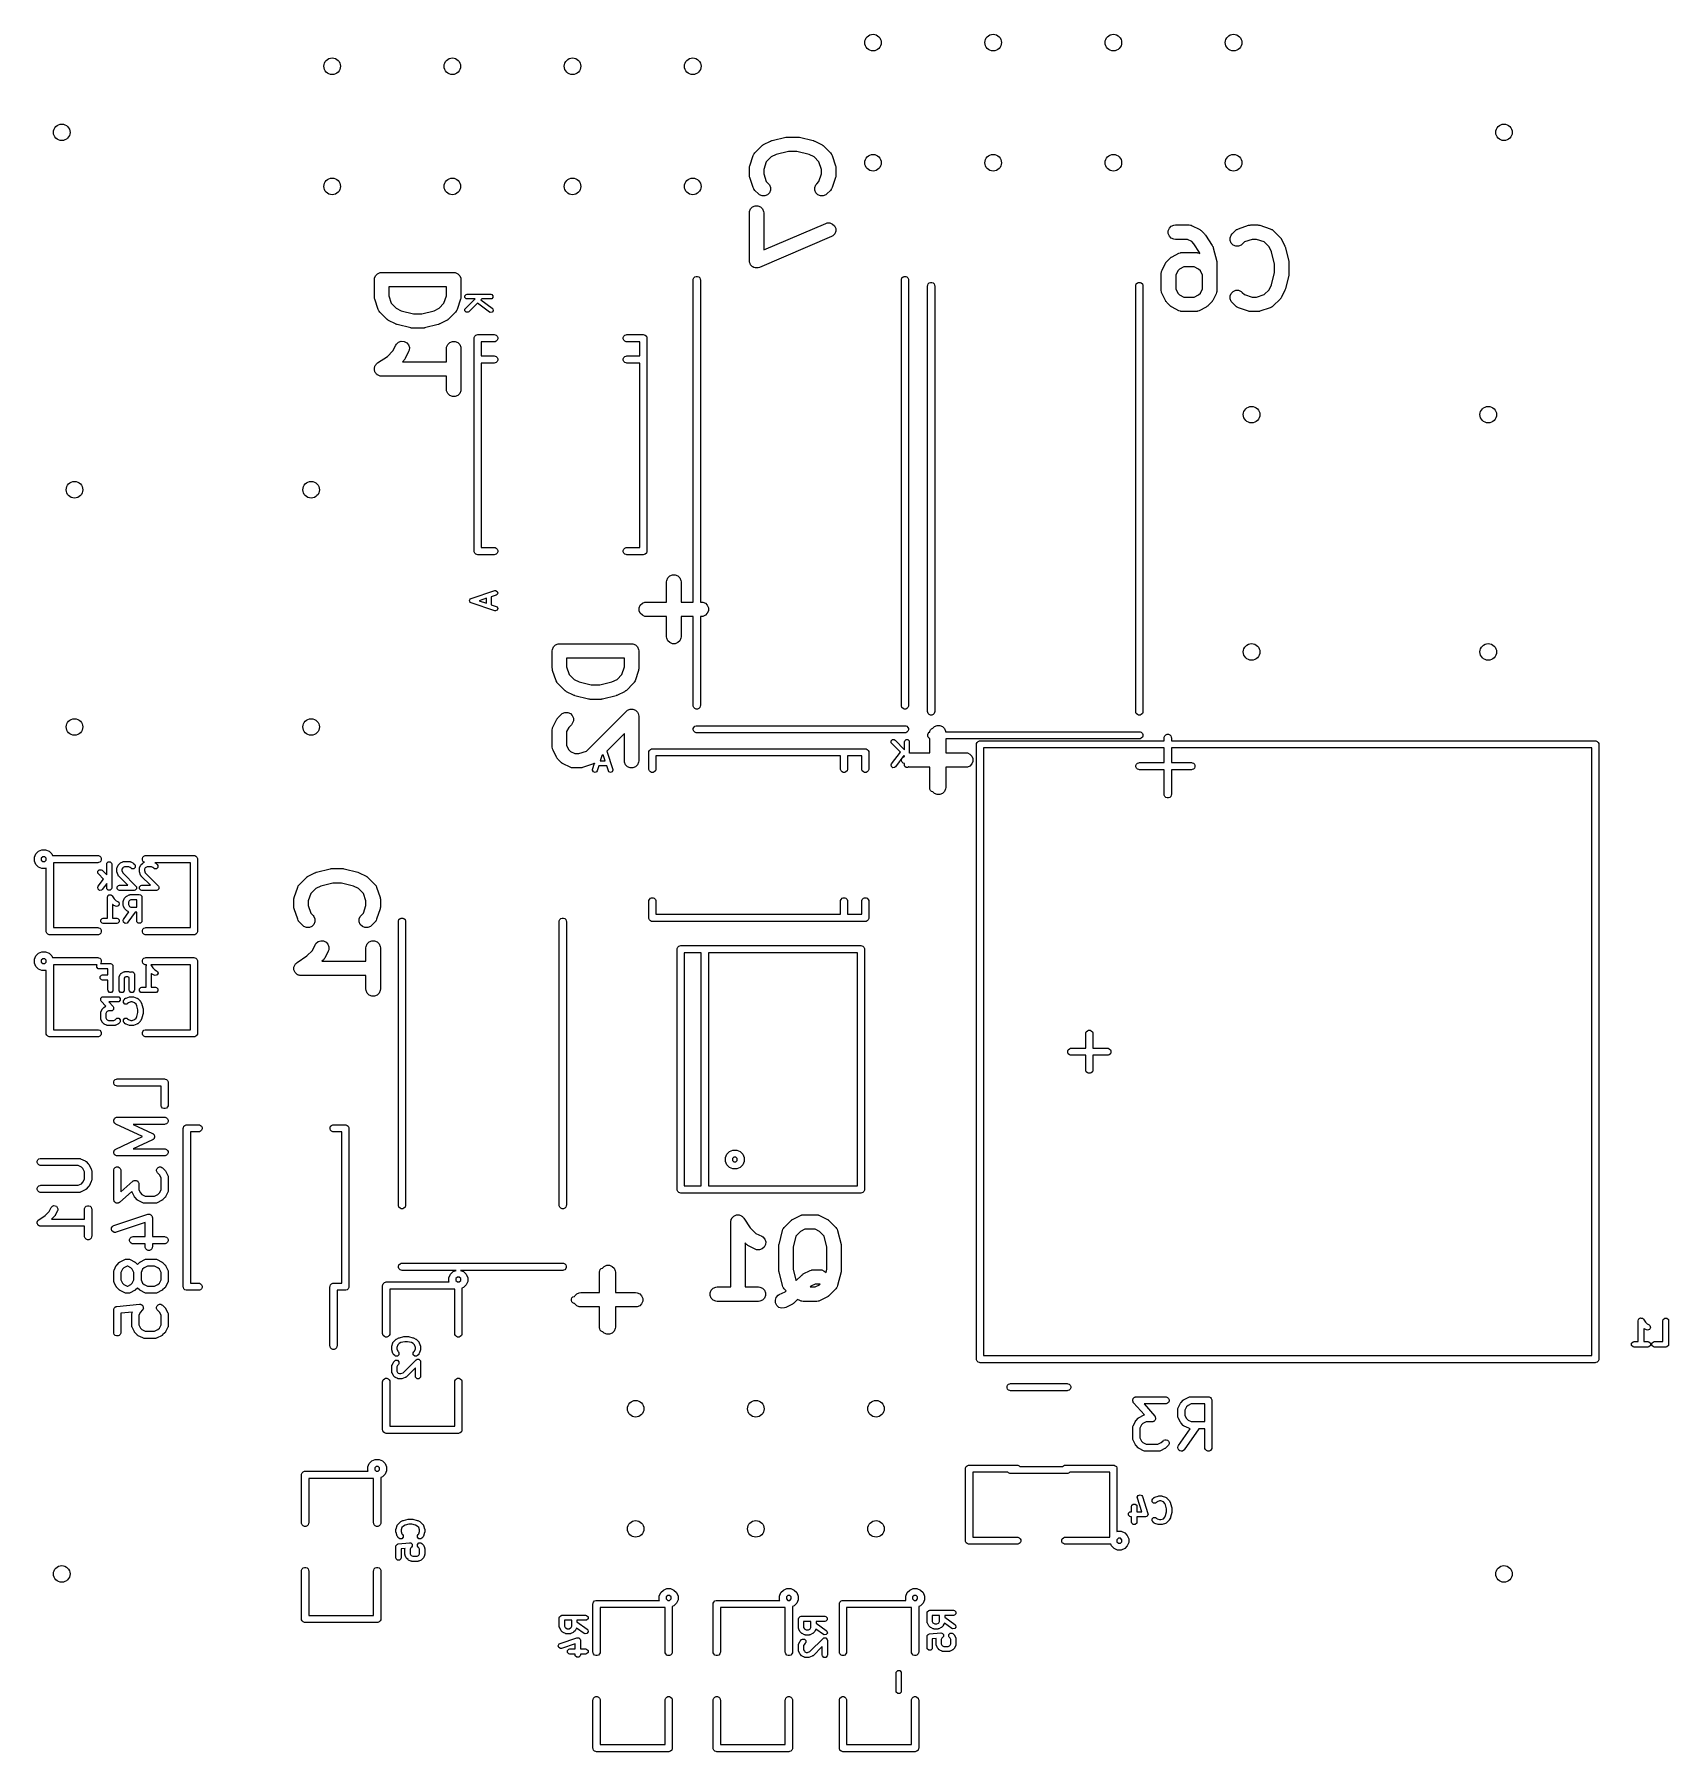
# Model space of a CAD drawing. Extents: x 0.18 to 1.54, y 0.05 to 1.48.
import ezdxf

# ---------------------------------------------------------------- set-up
doc = ezdxf.new("R2010")
doc.units = 0
doc.header["$MEASUREMENT"] = 0
doc.layers.add('BLACK', color=7, linetype='CONTINUOUS')

msp = doc.modelspace()

# ---------------------------------------------------------------- linework, layer by layer
at = {"layer": 'BLACK', "linetype": 'CONTINUOUS'}
for p, q in [((0.7767, 1.383), (0.7825, 1.3887)), ((0.7825, 1.3887), (0.7829, 1.389)), ((0.7829, 1.389), (0.783, 1.3892)), ((0.783, 1.3892), (0.7832, 1.3893)), ((0.7832, 1.3893), (0.7834, 1.3894)), ((0.7834, 1.3894), (0.7835, 1.3895)), ((0.7835, 1.3895), (0.784, 1.3898)), ((0.784, 1.3898), (0.7897, 1.3927)), ((0.7897, 1.3927), (0.7898, 1.3927)), ((0.7898, 1.3927), (0.7899, 1.3927)), ((0.7899, 1.3927), (0.7903, 1.3929)), ((0.7903, 1.3929), (0.7908, 1.3931)), ((0.7908, 1.3931), (0.7909, 1.3931)), ((0.7909, 1.3931), (0.791, 1.3931)), ((0.791, 1.3931), (0.8024, 1.396)), ((0.8024, 1.396), (0.8026, 1.396)), ((0.8026, 1.396), (0.8027, 1.396)), ((0.8027, 1.396), (0.8031, 1.3961)), ((0.8031, 1.3961), (0.8036, 1.3961)), ((0.8036, 1.3961), (0.8036, 1.3961)), ((0.8036, 1.3961), (0.8038, 1.3961)), ((0.8038, 1.3961), (0.8124, 1.3961)), ((0.8124, 1.3961), (0.8126, 1.3961)), ((0.8126, 1.3961), (0.8127, 1.3961)), ((0.8127, 1.3961), (0.8131, 1.3961)), ((0.8131, 1.3961), (0.8136, 1.396)), ((0.8136, 1.396), (0.8137, 1.396)), ((0.8137, 1.396), (0.8139, 1.396)), ((0.8139, 1.396), (0.8253, 1.3931)), ((0.8253, 1.3931), (0.8254, 1.3931)), ((0.8254, 1.3931), (0.8254, 1.3931)), ((0.8254, 1.3931), (0.8259, 1.3929)), ((0.8259, 1.3929), (0.8264, 1.3927)), ((0.8264, 1.3927), (0.8264, 1.3927)), ((0.8264, 1.3927), (0.8265, 1.3927)), ((0.8265, 1.3927), (0.8322, 1.3898)), ((0.8322, 1.3898), (0.8327, 1.3895)), ((0.8327, 1.3895), (0.8329, 1.3894)), ((0.8329, 1.3894), (0.8331, 1.3893)), ((0.8331, 1.3893), (0.8332, 1.3892)), ((0.8332, 1.3892), (0.8333, 1.389)), ((0.8333, 1.389), (0.8338, 1.3887)), ((0.8338, 1.3887), (0.8395, 1.383)), ((0.7724, 1.372), (0.7753, 1.3806)), ((0.7753, 1.3806), (0.7758, 1.3817)), ((0.7758, 1.3817), (0.7759, 1.3818)), ((0.7759, 1.3818), (0.776, 1.382)), ((0.776, 1.382), (0.7767, 1.383)), ((0.7862, 1.3755), (0.7841, 1.3692)), ((0.7903, 1.3795), (0.7862, 1.3755)), ((0.7945, 1.3816), (0.7903, 1.3795)), ((0.8046, 1.3841), (0.7945, 1.3816)), ((0.8117, 1.3841), (0.8046, 1.3841)), ((0.8218, 1.3816), (0.8117, 1.3841)), ((0.826, 1.3795), (0.8218, 1.3816)), ((0.83, 1.3755), (0.826, 1.3795)), ((0.8321, 1.3692), (0.83, 1.3755)), ((0.8395, 1.383), (0.8403, 1.382)), ((0.8403, 1.382), (0.8403, 1.3818)), ((0.8403, 1.3818), (0.8405, 1.3817)), ((0.8405, 1.3817), (0.841, 1.3806)), ((0.841, 1.3806), (0.8438, 1.372)), ((0.7721, 1.3701), (0.7722, 1.3707)), ((0.7721, 1.3644), (0.7721, 1.3701)), ((0.7722, 1.3638), (0.7721, 1.3644)), ((0.7722, 1.3713), (0.7723, 1.3715)), ((0.7722, 1.3711), (0.7722, 1.3713)), ((0.7722, 1.3709), (0.7722, 1.3711)), ((0.7722, 1.3707), (0.7722, 1.3709)), ((0.7722, 1.3637), (0.7722, 1.3638)), ((0.7722, 1.3635), (0.7722, 1.3637)), ((0.7722, 1.3633), (0.7722, 1.3635)), ((0.7723, 1.3631), (0.7722, 1.3633)), ((0.7723, 1.3715), (0.7724, 1.372)), ((0.7724, 1.3625), (0.7723, 1.3631)), ((0.7753, 1.354), (0.7724, 1.3625)), ((0.7841, 1.3692), (0.7841, 1.3654)), ((0.7841, 1.3654), (0.7862, 1.3591)), ((0.7862, 1.3591), (0.7881, 1.3572)), ((0.8282, 1.3572), (0.83, 1.3591)), ((0.83, 1.3591), (0.8321, 1.3654)), ((0.8321, 1.3654), (0.8321, 1.3692)), ((0.8438, 1.3625), (0.841, 1.354)), ((0.8438, 1.372), (0.844, 1.3715)), ((0.844, 1.3631), (0.8438, 1.3625)), ((0.844, 1.3715), (0.844, 1.3713)), ((0.844, 1.3713), (0.844, 1.3711)), ((0.844, 1.3711), (0.8441, 1.3709)), ((0.8441, 1.3637), (0.844, 1.3635)), ((0.844, 1.3635), (0.844, 1.3633)), ((0.844, 1.3633), (0.844, 1.3631)), ((0.8441, 1.3709), (0.8441, 1.3707)), ((0.8441, 1.3707), (0.8441, 1.3701)), ((0.8441, 1.3701), (0.8441, 1.3644)), ((0.8441, 1.3644), (0.8441, 1.3638)), ((0.8441, 1.3638), (0.8441, 1.3637)), ((0.7758, 1.3529), (0.7753, 1.354)), ((0.7759, 1.3527), (0.7758, 1.3529)), ((0.776, 1.3525), (0.7759, 1.3527)), ((0.7767, 1.3516), (0.776, 1.3525)), ((0.7796, 1.3488), (0.7767, 1.3516)), ((0.7805, 1.348), (0.7796, 1.3488)), ((0.7827, 1.3471), (0.7805, 1.348)), ((0.785, 1.3471), (0.7827, 1.3471)), ((0.7872, 1.348), (0.785, 1.3471)), ((0.7888, 1.3497), (0.7872, 1.348)), ((0.7881, 1.3572), (0.7888, 1.3563)), ((0.7888, 1.3563), (0.7897, 1.3542)), ((0.7897, 1.3518), (0.7888, 1.3497)), ((0.7897, 1.3542), (0.7897, 1.3518)), ((0.8265, 1.3542), (0.8274, 1.3563)), ((0.8265, 1.3518), (0.8265, 1.3542)), ((0.8274, 1.3497), (0.8265, 1.3518)), ((0.8274, 1.3563), (0.8282, 1.3572)), ((0.8291, 1.348), (0.8274, 1.3497)), ((0.8312, 1.3471), (0.8291, 1.348)), ((0.8336, 1.3471), (0.8312, 1.3471)), ((0.8358, 1.348), (0.8336, 1.3471)), ((0.8367, 1.3488), (0.8358, 1.348)), ((0.8395, 1.3516), (0.8367, 1.3488)), ((0.8403, 1.3525), (0.8395, 1.3516)), ((0.8405, 1.3529), (0.8403, 1.3527)), ((0.8403, 1.3527), (0.8403, 1.3525)), ((0.841, 1.354), (0.8405, 1.3529)), ((0.7721, 1.333), (0.7722, 1.3342)), ((0.7721, 1.293), (0.7721, 1.333)), ((0.7722, 1.3342), (0.7731, 1.3363)), ((0.7731, 1.3363), (0.7748, 1.338)), ((0.7748, 1.338), (0.777, 1.3389)), ((0.777, 1.3389), (0.7793, 1.3389)), ((0.7793, 1.3389), (0.7815, 1.338)), ((0.7815, 1.338), (0.7831, 1.3363)), ((0.7831, 1.3363), (0.784, 1.3342)), ((0.784, 1.3342), (0.7841, 1.333)), ((0.7841, 1.333), (0.7841, 1.3021)), ((0.7841, 1.3021), (0.8358, 1.3242)), ((0.8358, 1.3242), (0.8369, 1.3246)), ((0.8369, 1.3246), (0.8392, 1.3246)), ((0.8392, 1.3246), (0.8414, 1.3237)), ((0.8414, 1.3237), (0.8431, 1.3221)), ((0.8432, 1.3154), (0.8415, 1.3138)), ((0.8431, 1.3221), (0.844, 1.32)), ((0.844, 1.3176), (0.8432, 1.3154)), ((0.844, 1.32), (0.844, 1.3176)), ((1.1207, 1.318), (1.1216, 1.3202)), ((1.1207, 1.3157), (1.1207, 1.318)), ((1.1216, 1.3135), (1.1207, 1.3157)), ((1.1216, 1.3202), (1.1232, 1.3219)), ((1.1232, 1.3219), (1.1254, 1.3228)), ((1.1254, 1.3228), (1.1266, 1.3229)), ((1.1266, 1.3229), (1.138, 1.3229)), ((1.138, 1.3229), (1.1392, 1.3228)), ((1.1392, 1.3228), (1.1394, 1.3227)), ((1.1394, 1.3227), (1.1396, 1.3227)), ((1.1396, 1.3227), (1.1407, 1.3222)), ((1.1407, 1.3222), (1.1464, 1.3194)), ((1.1464, 1.3194), (1.1469, 1.3191)), ((1.1469, 1.3191), (1.147, 1.319)), ((1.147, 1.319), (1.1472, 1.3189)), ((1.1472, 1.3189), (1.1474, 1.3187)), ((1.1474, 1.3187), (1.1475, 1.3186)), ((1.1475, 1.3186), (1.148, 1.3183)), ((1.148, 1.3183), (1.1508, 1.3154)), ((1.1508, 1.3154), (1.1508, 1.3154)), ((1.1508, 1.3154), (1.1508, 1.3154)), ((1.1508, 1.3154), (1.1512, 1.3149)), ((1.173, 1.3145), (1.1738, 1.3154)), ((1.1738, 1.3154), (1.1766, 1.3183)), ((1.1766, 1.3183), (1.1775, 1.319)), ((1.1775, 1.319), (1.1777, 1.3191)), ((1.1777, 1.3191), (1.1779, 1.3192)), ((1.1779, 1.3192), (1.179, 1.3197)), ((1.179, 1.3197), (1.1875, 1.3226)), ((1.1875, 1.3226), (1.1881, 1.3227)), ((1.1881, 1.3227), (1.1883, 1.3228)), ((1.1883, 1.3228), (1.1885, 1.3228)), ((1.1885, 1.3228), (1.1887, 1.3228)), ((1.1887, 1.3228), (1.1888, 1.3228)), ((1.1888, 1.3228), (1.1894, 1.3229)), ((1.1894, 1.3229), (1.1951, 1.3229)), ((1.1951, 1.3229), (1.1957, 1.3228)), ((1.1957, 1.3228), (1.1959, 1.3228)), ((1.1959, 1.3228), (1.1961, 1.3228)), ((1.1961, 1.3228), (1.1963, 1.3228)), ((1.1963, 1.3228), (1.1965, 1.3227)), ((1.1965, 1.3227), (1.197, 1.3226)), ((1.197, 1.3226), (1.2056, 1.3197)), ((1.2056, 1.3197), (1.2067, 1.3192)), ((1.2067, 1.3192), (1.2068, 1.3191)), ((1.2068, 1.3191), (1.207, 1.319)), ((1.207, 1.319), (1.208, 1.3183)), ((1.208, 1.3183), (1.2137, 1.3125)), ((0.8405, 1.3132), (0.7805, 1.2875)), ((0.8415, 1.3138), (0.8405, 1.3132)), ((1.1232, 1.3119), (1.1216, 1.3135)), ((1.1254, 1.311), (1.1232, 1.3119)), ((1.1266, 1.3109), (1.1254, 1.311)), ((1.1366, 1.3109), (1.1266, 1.3109)), ((1.1402, 1.3091), (1.1366, 1.3109)), ((1.1419, 1.3073), (1.1402, 1.3091)), ((1.1467, 1.3001), (1.1419, 1.3073)), ((1.1512, 1.3149), (1.1516, 1.3145)), ((1.1516, 1.3145), (1.1516, 1.3145)), ((1.1516, 1.3145), (1.1516, 1.3145)), ((1.1516, 1.3145), (1.1573, 1.3059)), ((1.1573, 1.3059), (1.1576, 1.3053)), ((1.1576, 1.3053), (1.1577, 1.3051)), ((1.1577, 1.3051), (1.1578, 1.305)), ((1.1578, 1.305), (1.1578, 1.3049)), ((1.1578, 1.3049), (1.1579, 1.3047)), ((1.1579, 1.3047), (1.1581, 1.304)), ((1.1581, 1.304), (1.161, 1.2926)), ((1.1721, 1.3123), (1.173, 1.3145)), ((1.1721, 1.31), (1.1721, 1.3123)), ((1.173, 1.3078), (1.1721, 1.31)), ((1.1747, 1.3062), (1.173, 1.3078)), ((1.1768, 1.3053), (1.1747, 1.3062)), ((1.1792, 1.3053), (1.1768, 1.3053)), ((1.1813, 1.3062), (1.1792, 1.3053)), ((1.1822, 1.3069), (1.1813, 1.3062)), ((1.1841, 1.3088), (1.1822, 1.3069)), ((1.1904, 1.3109), (1.1841, 1.3088)), ((1.1942, 1.3109), (1.1904, 1.3109)), ((1.2005, 1.3088), (1.1942, 1.3109)), ((1.2045, 1.3047), (1.2005, 1.3088)), ((1.2066, 1.3005), (1.2045, 1.3047)), ((1.2137, 1.3125), (1.214, 1.3121)), ((1.214, 1.3121), (1.2142, 1.312)), ((1.2142, 1.312), (1.2143, 1.3118)), ((1.2143, 1.3118), (1.2144, 1.3116)), ((1.2144, 1.3116), (1.2145, 1.3115)), ((1.2145, 1.3115), (1.2148, 1.311)), ((1.2148, 1.311), (1.2177, 1.3053)), ((1.2177, 1.3053), (1.2177, 1.3052)), ((1.2177, 1.3052), (1.2177, 1.3051)), ((1.2177, 1.3051), (1.2179, 1.3047)), ((1.2179, 1.3047), (1.2181, 1.3042)), ((1.2181, 1.3042), (1.2181, 1.3041)), ((1.2181, 1.3041), (1.2181, 1.304)), ((1.2181, 1.304), (1.221, 1.2926)), ((0.7722, 1.2918), (0.7721, 1.293)), ((0.7723, 1.2918), (0.7722, 1.2918)), ((0.7727, 1.2907), (0.7723, 1.2918)), ((0.7723, 1.2918), (0.7723, 1.2918)), ((0.7731, 1.2897), (0.7727, 1.2907)), ((0.7732, 1.2896), (0.7731, 1.2897)), ((0.774, 1.2888), (0.7732, 1.2896)), ((0.7732, 1.2896), (0.7732, 1.2896)), ((0.7748, 1.288), (0.774, 1.2888)), ((0.7749, 1.288), (0.7748, 1.288)), ((0.7748, 1.288), (0.7748, 1.288)), ((0.7759, 1.2875), (0.7749, 1.288)), ((0.777, 1.2871), (0.7759, 1.2875)), ((0.7782, 1.2871), (0.777, 1.2871)), ((0.777, 1.2871), (0.777, 1.2871)), ((0.777, 1.2871), (0.777, 1.2871)), ((0.7793, 1.2871), (0.7782, 1.2871)), ((0.7794, 1.2871), (0.7793, 1.2871)), ((0.7793, 1.2871), (0.7793, 1.2871)), ((0.7805, 1.2875), (0.7794, 1.2871)), ((1.1155, 1.2853), (1.1183, 1.291)), ((1.1183, 1.291), (1.1187, 1.2915)), ((1.1187, 1.2916), (1.1189, 1.2918)), ((1.1187, 1.2915), (1.1187, 1.2916)), ((1.1189, 1.2918), (1.119, 1.292)), ((1.119, 1.292), (1.1191, 1.2921)), ((1.1191, 1.2921), (1.1195, 1.2925)), ((1.1195, 1.2925), (1.1223, 1.2954)), ((1.1223, 1.2954), (1.1228, 1.2958)), ((1.1228, 1.2958), (1.1229, 1.2959)), ((1.1229, 1.2959), (1.1231, 1.296)), ((1.1231, 1.296), (1.1232, 1.2961)), ((1.1232, 1.2961), (1.1234, 1.2962)), ((1.1234, 1.2962), (1.1239, 1.2965)), ((1.1239, 1.2965), (1.1296, 1.2994)), ((1.1296, 1.2994), (1.1307, 1.2998)), ((1.1337, 1.288), (1.1301, 1.2862)), ((1.1307, 1.2998), (1.1309, 1.2998)), ((1.1309, 1.2998), (1.1311, 1.2999)), ((1.1311, 1.2999), (1.1323, 1.3)), ((1.1323, 1.3), (1.1437, 1.3)), ((1.1423, 1.288), (1.1337, 1.288)), ((1.1459, 1.2862), (1.1423, 1.288)), ((1.1437, 1.3), (1.1449, 1.2999)), ((1.1449, 1.2999), (1.1451, 1.2998)), ((1.1451, 1.2998), (1.1453, 1.2998)), ((1.1453, 1.2998), (1.1464, 1.2994)), ((1.1464, 1.2994), (1.147, 1.2991)), ((1.147, 1.2991), (1.1467, 1.3001)), ((1.161, 1.2926), (1.161, 1.2924)), ((1.161, 1.2924), (1.161, 1.2923)), ((1.161, 1.2923), (1.1611, 1.2919)), ((1.1611, 1.2919), (1.1611, 1.2914)), ((1.1611, 1.2914), (1.1611, 1.2914)), ((1.1611, 1.2914), (1.1611, 1.2912)), ((1.1611, 1.2912), (1.1611, 1.2683)), ((1.2091, 1.2904), (1.2066, 1.3005)), ((1.2091, 1.2833), (1.2091, 1.2904)), ((1.221, 1.2926), (1.221, 1.2924)), ((1.221, 1.2924), (1.221, 1.2923)), ((1.221, 1.2923), (1.2211, 1.2919)), ((1.2211, 1.2919), (1.2211, 1.2914)), ((1.2211, 1.2914), (1.2211, 1.2914)), ((1.2211, 1.2914), (1.2211, 1.2912)), ((1.2211, 1.2912), (1.2211, 1.2826)), ((0.4601, 1.2773), (0.4602, 1.2785)), ((0.4601, 1.263), (0.4601, 1.2773)), ((0.4602, 1.2785), (0.4611, 1.2806)), ((0.4611, 1.2806), (0.4628, 1.2823)), ((0.4628, 1.2823), (0.465, 1.2832)), ((0.465, 1.2832), (0.4661, 1.2833)), ((0.4661, 1.2833), (0.5261, 1.2833)), ((0.5261, 1.2833), (0.5273, 1.2832)), ((0.5273, 1.2832), (0.5295, 1.2823)), ((0.5295, 1.2823), (0.5311, 1.2806)), ((0.5311, 1.2806), (0.532, 1.2785)), ((0.532, 1.2785), (0.5321, 1.2773)), ((0.5321, 1.2773), (0.5321, 1.263)), ((0.7254, 1.2772), (0.7255, 1.2778)), ((0.7254, 1.009), (0.7254, 1.2772)), ((0.7255, 1.2778), (0.7259, 1.2788)), ((0.7259, 1.2788), (0.7268, 1.2797)), ((0.7268, 1.2797), (0.7278, 1.2801)), ((0.7278, 1.2801), (0.729, 1.2801)), ((0.729, 1.2801), (0.73, 1.2797)), ((0.73, 1.2797), (0.7309, 1.2788)), ((0.7309, 1.2788), (0.7313, 1.2778)), ((0.7313, 1.2778), (0.7314, 1.2772)), ((0.7314, 1.2772), (0.7314, 1.009)), ((0.8986, 1.2772), (0.8987, 1.2778)), ((0.8986, 0.9228), (0.8986, 1.2772)), ((0.8987, 1.2778), (0.8991, 1.2788)), ((0.8991, 1.2788), (0.9, 1.2797)), ((0.9, 1.2797), (0.901, 1.2801)), ((0.901, 1.2801), (0.9022, 1.2801)), ((0.9022, 1.2801), (0.9032, 1.2797)), ((0.9032, 1.2797), (0.9041, 1.2788)), ((0.9041, 1.2788), (0.9045, 1.2778)), ((0.9045, 1.2778), (0.9046, 1.2772)), ((0.9046, 1.2772), (0.9046, 0.9228)), ((0.9204, 1.2722), (0.9205, 1.2728)), ((0.9205, 1.2728), (0.9209, 1.2738)), ((0.9209, 1.2738), (0.9218, 1.2747)), ((0.9218, 1.2747), (0.9228, 1.2751)), ((0.9228, 1.2751), (0.924, 1.2751)), ((0.924, 1.2751), (0.925, 1.2747)), ((0.925, 1.2747), (0.9259, 1.2738)), ((0.9259, 1.2738), (0.9263, 1.2728)), ((0.9263, 1.2728), (0.9264, 1.2722)), ((1.0936, 1.2722), (1.0937, 1.2728)), ((1.0937, 1.2728), (1.0941, 1.2738)), ((1.0941, 1.2738), (1.095, 1.2747)), ((1.095, 1.2747), (1.096, 1.2751)), ((1.096, 1.2751), (1.0972, 1.2751)), ((1.0972, 1.2751), (1.0982, 1.2747)), ((1.0982, 1.2747), (1.0991, 1.2738)), ((1.0991, 1.2738), (1.0995, 1.2728)), ((1.0995, 1.2728), (1.0996, 1.2722)), ((1.1149, 1.2826), (1.115, 1.2838)), ((1.1149, 1.2683), (1.1149, 1.2826)), ((1.115, 1.2838), (1.1151, 1.284)), ((1.1151, 1.2842), (1.1155, 1.2853)), ((1.1151, 1.284), (1.1151, 1.2842)), ((1.1286, 1.2847), (1.1269, 1.2812)), ((1.1269, 1.2812), (1.1269, 1.2697)), ((1.1301, 1.2862), (1.1286, 1.2847)), ((1.1474, 1.2847), (1.1459, 1.2862)), ((1.1491, 1.2812), (1.1474, 1.2847)), ((1.1491, 1.2697), (1.1491, 1.2812)), ((1.2045, 1.269), (1.2066, 1.2732)), ((1.2066, 1.2732), (1.2091, 1.2833)), ((1.221, 1.2811), (1.2181, 1.2697)), ((1.2211, 1.2819), (1.221, 1.2814)), ((1.221, 1.2814), (1.221, 1.2813)), ((1.221, 1.2813), (1.221, 1.2811)), ((1.2211, 1.2826), (1.2211, 1.2824)), ((1.2211, 1.2824), (1.2211, 1.2823)), ((1.2211, 1.2823), (1.2211, 1.2819)), ((0.4602, 1.2624), (0.4601, 1.263)), ((0.4602, 1.2622), (0.4602, 1.2624)), ((0.4602, 1.262), (0.4602, 1.2622)), ((0.4602, 1.2618), (0.4602, 1.262)), ((0.4603, 1.2617), (0.4602, 1.2618)), ((0.4604, 1.2611), (0.4603, 1.2617)), ((0.4633, 1.2525), (0.4604, 1.2611)), ((0.5201, 1.2713), (0.4721, 1.2713)), ((0.4721, 1.2713), (0.4721, 1.264)), ((0.4721, 1.264), (0.4742, 1.2577)), ((0.518, 1.2577), (0.5201, 1.264)), ((0.5201, 1.264), (0.5201, 1.2713)), ((0.5318, 1.2611), (0.529, 1.2525)), ((0.532, 1.2617), (0.5318, 1.2611)), ((0.5321, 1.2622), (0.532, 1.262)), ((0.532, 1.262), (0.532, 1.2618)), ((0.532, 1.2618), (0.532, 1.2617)), ((0.5321, 1.263), (0.5321, 1.2624)), ((0.5321, 1.2624), (0.5321, 1.2622)), ((0.5355, 1.264), (0.5366, 1.2651)), ((0.5355, 1.2625), (0.5355, 1.264)), ((0.5366, 1.2615), (0.5355, 1.2625)), ((0.5359, 1.2534), (0.5439, 1.2613)), ((0.5366, 1.2651), (0.5373, 1.2652)), ((0.5373, 1.2613), (0.5366, 1.2615)), ((0.5373, 1.2652), (0.557, 1.2652)), ((0.5439, 1.2613), (0.5373, 1.2613)), ((0.5494, 1.2613), (0.5487, 1.2607)), ((0.5487, 1.2607), (0.5582, 1.2536)), ((0.557, 1.2613), (0.5494, 1.2613)), ((0.557, 1.2652), (0.5578, 1.2651)), ((0.5578, 1.2615), (0.557, 1.2613)), ((0.5578, 1.2651), (0.5588, 1.264)), ((0.5588, 1.2625), (0.5578, 1.2615)), ((0.5588, 1.264), (0.5588, 1.2625)), ((0.9204, 0.9178), (0.9204, 1.2722)), ((0.9264, 1.2722), (0.9264, 0.9178)), ((1.0936, 0.9178), (1.0936, 1.2722)), ((1.0996, 1.2722), (1.0996, 0.9178)), ((1.115, 1.2671), (1.1149, 1.2683)), ((1.1151, 1.2669), (1.115, 1.2671)), ((1.1151, 1.2667), (1.1151, 1.2669)), ((1.1155, 1.2656), (1.1151, 1.2667)), ((1.1183, 1.2599), (1.1155, 1.2656)), ((1.1187, 1.2594), (1.1183, 1.2599)), ((1.1187, 1.2592), (1.1187, 1.2594)), ((1.1189, 1.2591), (1.1187, 1.2592)), ((1.119, 1.2589), (1.1189, 1.2591)), ((1.1191, 1.2588), (1.119, 1.2589)), ((1.1195, 1.2583), (1.1191, 1.2588)), ((1.1223, 1.2555), (1.1195, 1.2583)), ((1.1269, 1.2697), (1.1286, 1.2661)), ((1.1286, 1.2661), (1.1301, 1.2647)), ((1.1301, 1.2647), (1.1337, 1.2629)), ((1.1337, 1.2629), (1.1423, 1.2629)), ((1.1423, 1.2629), (1.1459, 1.2647)), ((1.1459, 1.2647), (1.1474, 1.2661)), ((1.1474, 1.2661), (1.1491, 1.2697)), ((1.1565, 1.2583), (1.1537, 1.2555)), ((1.1569, 1.2588), (1.1565, 1.2583)), ((1.157, 1.2589), (1.1569, 1.2588)), ((1.1571, 1.2591), (1.157, 1.2589)), ((1.1573, 1.2592), (1.1571, 1.2591)), ((1.1577, 1.2599), (1.1573, 1.2594)), ((1.1573, 1.2594), (1.1573, 1.2592)), ((1.1605, 1.2656), (1.1577, 1.2599)), ((1.1609, 1.2667), (1.1605, 1.2656)), ((1.161, 1.2671), (1.1609, 1.2669)), ((1.1609, 1.2669), (1.1609, 1.2667)), ((1.1611, 1.2683), (1.161, 1.2671)), ((1.1721, 1.2638), (1.173, 1.2659)), ((1.1721, 1.2614), (1.1721, 1.2638)), ((1.173, 1.2592), (1.1721, 1.2614)), ((1.173, 1.2659), (1.1747, 1.2676)), ((1.1738, 1.2583), (1.173, 1.2592)), ((1.1766, 1.2555), (1.1738, 1.2583)), ((1.1747, 1.2676), (1.1768, 1.2685)), ((1.1768, 1.2685), (1.1792, 1.2685)), ((1.1792, 1.2685), (1.1813, 1.2676)), ((1.1813, 1.2676), (1.1822, 1.2668)), ((1.1822, 1.2668), (1.1841, 1.265)), ((1.1841, 1.265), (1.1904, 1.2629)), ((1.1904, 1.2629), (1.1942, 1.2629)), ((1.1942, 1.2629), (1.2005, 1.265)), ((1.2005, 1.265), (1.2045, 1.269)), ((1.2137, 1.2612), (1.208, 1.2555)), ((1.214, 1.2617), (1.2137, 1.2612)), ((1.2142, 1.2618), (1.214, 1.2617)), ((1.2143, 1.2619), (1.2142, 1.2618)), ((1.2144, 1.2621), (1.2143, 1.2619)), ((1.2145, 1.2623), (1.2144, 1.2621)), ((1.2148, 1.2628), (1.2145, 1.2623)), ((1.2177, 1.2685), (1.2148, 1.2628)), ((1.2179, 1.2691), (1.2177, 1.2686)), ((1.2177, 1.2686), (1.2177, 1.2686)), ((1.2177, 1.2686), (1.2177, 1.2685)), ((1.2181, 1.2696), (1.2179, 1.2691)), ((1.2181, 1.2697), (1.2181, 1.2696)), ((1.2181, 1.2696), (1.2181, 1.2696)), ((0.4638, 1.2515), (0.4633, 1.2525)), ((0.4639, 1.2513), (0.4638, 1.2515)), ((0.464, 1.2511), (0.4639, 1.2513)), ((0.4647, 1.2502), (0.464, 1.2511)), ((0.4705, 1.2445), (0.4647, 1.2502)), ((0.4709, 1.2441), (0.4705, 1.2445)), ((0.471, 1.244), (0.4709, 1.2441)), ((0.4712, 1.2439), (0.471, 1.244)), ((0.4714, 1.2437), (0.4712, 1.2439)), ((0.4715, 1.2437), (0.4714, 1.2437)), ((0.4742, 1.2577), (0.4783, 1.2536)), ((0.4783, 1.2536), (0.4825, 1.2515)), ((0.4825, 1.2515), (0.4926, 1.249)), ((0.4926, 1.249), (0.4997, 1.249)), ((0.4997, 1.249), (0.5098, 1.2515)), ((0.5098, 1.2515), (0.514, 1.2536)), ((0.514, 1.2536), (0.518, 1.2577)), ((0.5209, 1.2437), (0.5207, 1.2437)), ((0.5211, 1.2439), (0.5209, 1.2437)), ((0.5212, 1.244), (0.5211, 1.2439)), ((0.5213, 1.2441), (0.5212, 1.244)), ((0.5218, 1.2445), (0.5213, 1.2441)), ((0.5275, 1.2502), (0.5218, 1.2445)), ((0.5283, 1.2511), (0.5275, 1.2502)), ((0.5285, 1.2515), (0.5283, 1.2513)), ((0.5283, 1.2513), (0.5283, 1.2511)), ((0.529, 1.2525), (0.5285, 1.2515)), ((0.5355, 1.2527), (0.5359, 1.2534)), ((0.5355, 1.2513), (0.5355, 1.2527)), ((0.5366, 1.2502), (0.5355, 1.2513)), ((0.5381, 1.2502), (0.5366, 1.2502)), ((0.5387, 1.2506), (0.5381, 1.2502)), ((0.5459, 1.2579), (0.5387, 1.2506)), ((0.5558, 1.2504), (0.5459, 1.2579)), ((0.5565, 1.2501), (0.5558, 1.2504)), ((0.558, 1.2503), (0.5565, 1.2501)), ((0.5589, 1.2515), (0.558, 1.2503)), ((0.5582, 1.2536), (0.5587, 1.253)), ((0.5587, 1.253), (0.5589, 1.2515)), ((1.1228, 1.2551), (1.1223, 1.2555)), ((1.1229, 1.255), (1.1228, 1.2551)), ((1.1231, 1.2549), (1.1229, 1.255)), ((1.1232, 1.2547), (1.1231, 1.2549)), ((1.1234, 1.2547), (1.1232, 1.2547)), ((1.1239, 1.2544), (1.1234, 1.2547)), ((1.1296, 1.2515), (1.1239, 1.2544)), ((1.1307, 1.2511), (1.1296, 1.2515)), ((1.1309, 1.2511), (1.1307, 1.2511)), ((1.1311, 1.251), (1.1309, 1.2511)), ((1.1323, 1.2509), (1.1311, 1.251)), ((1.1437, 1.2509), (1.1323, 1.2509)), ((1.1449, 1.251), (1.1437, 1.2509)), ((1.1451, 1.2511), (1.1449, 1.251)), ((1.1453, 1.2511), (1.1451, 1.2511)), ((1.1464, 1.2515), (1.1453, 1.2511)), ((1.1521, 1.2544), (1.1464, 1.2515)), ((1.1526, 1.2547), (1.1521, 1.2544)), ((1.1528, 1.2547), (1.1526, 1.2547)), ((1.1529, 1.2549), (1.1528, 1.2547)), ((1.1531, 1.255), (1.1529, 1.2549)), ((1.1532, 1.2551), (1.1531, 1.255)), ((1.1537, 1.2555), (1.1532, 1.2551)), ((1.1775, 1.2547), (1.1766, 1.2555)), ((1.1777, 1.2547), (1.1775, 1.2547)), ((1.1779, 1.2545), (1.1777, 1.2547)), ((1.179, 1.254), (1.1779, 1.2545)), ((1.1875, 1.2512), (1.179, 1.254)), ((1.1881, 1.251), (1.1875, 1.2512)), ((1.1883, 1.251), (1.1881, 1.251)), ((1.1885, 1.251), (1.1883, 1.251)), ((1.1887, 1.2509), (1.1885, 1.251)), ((1.1888, 1.2509), (1.1887, 1.2509)), ((1.1894, 1.2509), (1.1888, 1.2509)), ((1.1951, 1.2509), (1.1894, 1.2509)), ((1.1957, 1.2509), (1.1951, 1.2509)), ((1.1959, 1.2509), (1.1957, 1.2509)), ((1.1961, 1.251), (1.1959, 1.2509)), ((1.1963, 1.251), (1.1961, 1.251)), ((1.1965, 1.251), (1.1963, 1.251)), ((1.197, 1.2512), (1.1965, 1.251)), ((1.2056, 1.254), (1.197, 1.2512)), ((1.2067, 1.2545), (1.2056, 1.254)), ((1.2068, 1.2547), (1.2067, 1.2545)), ((1.207, 1.2547), (1.2068, 1.2547)), ((1.208, 1.2555), (1.207, 1.2547)), ((0.472, 1.2433), (0.4715, 1.2437)), ((0.4777, 1.2405), (0.472, 1.2433)), ((0.4778, 1.2405), (0.4777, 1.2405)), ((0.4779, 1.2404), (0.4778, 1.2405)), ((0.4783, 1.2403), (0.4779, 1.2404)), ((0.4788, 1.2401), (0.4783, 1.2403)), ((0.4789, 1.2401), (0.4788, 1.2401)), ((0.479, 1.24), (0.4789, 1.2401)), ((0.4904, 1.2372), (0.479, 1.24)), ((0.4906, 1.2371), (0.4904, 1.2372)), ((0.4907, 1.2371), (0.4906, 1.2371)), ((0.4911, 1.2371), (0.4907, 1.2371)), ((0.4916, 1.237), (0.4911, 1.2371)), ((0.4918, 1.237), (0.4916, 1.237)), ((0.4916, 1.237), (0.4916, 1.237)), ((0.5004, 1.237), (0.4918, 1.237)), ((0.5006, 1.237), (0.5004, 1.237)), ((0.5007, 1.237), (0.5006, 1.237)), ((0.5011, 1.2371), (0.5007, 1.237)), ((0.5016, 1.2371), (0.5011, 1.2371)), ((0.5017, 1.2371), (0.5016, 1.2371)), ((0.5019, 1.2372), (0.5017, 1.2371)), ((0.5133, 1.24), (0.5019, 1.2372)), ((0.5134, 1.2401), (0.5133, 1.24)), ((0.5139, 1.2403), (0.5134, 1.2401)), ((0.5134, 1.2401), (0.5134, 1.2401)), ((0.5144, 1.2404), (0.5139, 1.2403)), ((0.5145, 1.2405), (0.5144, 1.2405)), ((0.5144, 1.2405), (0.5144, 1.2404)), ((0.5202, 1.2433), (0.5145, 1.2405)), ((0.5207, 1.2437), (0.5202, 1.2433)), ((0.5432, 1.2292), (0.5436, 1.2302)), ((0.5436, 1.2302), (0.5445, 1.2311)), ((0.5445, 1.2311), (0.5455, 1.2315)), ((0.5455, 1.2315), (0.5461, 1.2316)), ((0.5461, 1.2316), (0.5599, 1.2316)), ((0.5599, 1.2316), (0.5605, 1.2315)), ((0.5605, 1.2315), (0.5615, 1.2311)), ((0.5615, 1.2311), (0.5624, 1.2302)), ((0.5624, 1.2302), (0.5628, 1.2292)), ((0.6672, 1.2292), (0.6676, 1.2302)), ((0.6676, 1.2302), (0.6685, 1.2311)), ((0.6685, 1.2311), (0.6695, 1.2315)), ((0.6695, 1.2315), (0.6701, 1.2316)), ((0.6701, 1.2316), (0.6839, 1.2316)), ((0.6839, 1.2316), (0.6845, 1.2315)), ((0.6845, 1.2315), (0.6855, 1.2311)), ((0.6855, 1.2311), (0.6864, 1.2302)), ((0.6864, 1.2302), (0.6868, 1.2292)), ((0.4709, 1.2134), (0.4755, 1.218)), ((0.4755, 1.218), (0.4779, 1.2228)), ((0.4779, 1.2228), (0.4785, 1.2238)), ((0.4785, 1.2238), (0.4803, 1.2254)), ((0.4803, 1.2254), (0.4825, 1.2261)), ((0.4825, 1.2261), (0.4849, 1.2259)), ((0.4849, 1.2259), (0.487, 1.2249)), ((0.4886, 1.2175), (0.4858, 1.2117)), ((0.487, 1.2249), (0.4885, 1.2231)), ((0.4885, 1.2231), (0.4892, 1.2209)), ((0.4891, 1.2186), (0.4886, 1.2175)), ((0.4892, 1.2209), (0.4891, 1.2186)), ((0.5201, 1.2201), (0.5202, 1.2213)), ((0.5201, 1.209), (0.5201, 1.2201)), ((0.5202, 1.2213), (0.5211, 1.2235)), ((0.5211, 1.2235), (0.5228, 1.2251)), ((0.5228, 1.2251), (0.525, 1.226)), ((0.525, 1.226), (0.5273, 1.226)), ((0.5273, 1.226), (0.5295, 1.2251)), ((0.5295, 1.2251), (0.5311, 1.2235)), ((0.5311, 1.2235), (0.532, 1.2213)), ((0.532, 1.2213), (0.5321, 1.2201)), ((0.5321, 1.2201), (0.5321, 1.1859)), ((0.5431, 1.2286), (0.5432, 1.2292)), ((0.5431, 1.0514), (0.5431, 1.2286)), ((0.5599, 1.2256), (0.5491, 1.2256)), ((0.5491, 1.2256), (0.5491, 1.2139)), ((0.5605, 1.2257), (0.5599, 1.2256)), ((0.5615, 1.2261), (0.5605, 1.2257)), ((0.5624, 1.227), (0.5615, 1.2261)), ((0.5628, 1.228), (0.5624, 1.227)), ((0.5628, 1.2292), (0.5628, 1.228)), ((0.6672, 1.228), (0.6672, 1.2292)), ((0.6676, 1.227), (0.6672, 1.228)), ((0.6685, 1.2261), (0.6676, 1.227)), ((0.6695, 1.2257), (0.6685, 1.2261)), ((0.6701, 1.2256), (0.6695, 1.2257)), ((0.6809, 1.2256), (0.6701, 1.2256)), ((0.6809, 1.2139), (0.6809, 1.2256)), ((0.6868, 1.2292), (0.6869, 1.2286)), ((0.6869, 1.2286), (0.6869, 1.0514)), ((0.4601, 1.203), (0.4602, 1.2036)), ((0.4602, 1.2024), (0.4601, 1.203)), ((0.4602, 1.2042), (0.4605, 1.2047)), ((0.4602, 1.2036), (0.4602, 1.2042)), ((0.4602, 1.2018), (0.4602, 1.2024)), ((0.4605, 1.2013), (0.4602, 1.2018)), ((0.4605, 1.2047), (0.4606, 1.2053)), ((0.4606, 1.2007), (0.4605, 1.2013)), ((0.4606, 1.2053), (0.4609, 1.2058)), ((0.4609, 1.2058), (0.4611, 1.2063)), ((0.4611, 1.2063), (0.4616, 1.2068)), ((0.4616, 1.2068), (0.4619, 1.2072)), ((0.4619, 1.2072), (0.4628, 1.208)), ((0.4628, 1.208), (0.4709, 1.2134)), ((0.4628, 1.208), (0.4628, 1.208)), ((0.4628, 1.208), (0.4628, 1.208)), ((0.4628, 1.208), (0.4628, 1.208)), ((0.4847, 1.2102), (0.4835, 1.209)), ((0.4835, 1.209), (0.5201, 1.209)), ((0.485, 1.2106), (0.4847, 1.2102)), ((0.4852, 1.2107), (0.485, 1.2106)), ((0.4853, 1.2109), (0.4852, 1.2107)), ((0.4854, 1.2111), (0.4853, 1.2109)), ((0.4855, 1.2112), (0.4854, 1.2111)), ((0.4858, 1.2117), (0.4855, 1.2112)), ((0.5491, 1.2139), (0.5599, 1.2139)), ((0.5599, 1.2079), (0.5491, 1.2079)), ((0.5491, 1.2079), (0.5491, 1.0544)), ((0.5599, 1.2139), (0.5605, 1.2138)), ((0.5605, 1.208), (0.5599, 1.2079)), ((0.5605, 1.2138), (0.5615, 1.2134)), ((0.5615, 1.2084), (0.5605, 1.208)), ((0.5615, 1.2134), (0.5624, 1.2125)), ((0.5624, 1.2093), (0.5615, 1.2084)), ((0.5624, 1.2125), (0.5628, 1.2115)), ((0.5628, 1.2103), (0.5624, 1.2093)), ((0.5628, 1.2115), (0.5628, 1.2103)), ((0.6672, 1.2115), (0.6676, 1.2125)), ((0.6672, 1.2103), (0.6672, 1.2115)), ((0.6676, 1.2093), (0.6672, 1.2103)), ((0.6676, 1.2125), (0.6685, 1.2134)), ((0.6685, 1.2084), (0.6676, 1.2093)), ((0.6685, 1.2134), (0.6695, 1.2138)), ((0.6695, 1.208), (0.6685, 1.2084)), ((0.6695, 1.2138), (0.6701, 1.2139)), ((0.6701, 1.2079), (0.6695, 1.208)), ((0.6701, 1.2139), (0.6809, 1.2139)), ((0.6809, 1.2079), (0.6701, 1.2079)), ((0.6809, 1.0544), (0.6809, 1.2079)), ((0.4609, 1.2002), (0.4606, 1.2007)), ((0.4611, 1.1997), (0.4609, 1.2002)), ((0.4616, 1.1993), (0.4611, 1.1997)), ((0.4619, 1.1988), (0.4616, 1.1993)), ((0.4624, 1.1984), (0.4619, 1.1988)), ((0.4628, 1.198), (0.4624, 1.1984)), ((0.4633, 1.1978), (0.4628, 1.198)), ((0.4638, 1.1975), (0.4633, 1.1978)), ((0.4644, 1.1973), (0.4638, 1.1975)), ((0.465, 1.1971), (0.4644, 1.1973)), ((0.4661, 1.197), (0.465, 1.1971)), ((0.5201, 1.197), (0.4661, 1.197)), ((0.4661, 1.197), (0.4661, 1.197)), ((0.4661, 1.197), (0.4661, 1.197)), ((0.4661, 1.197), (0.4661, 1.197)), ((0.5201, 1.1859), (0.5201, 1.197)), ((0.5202, 1.1847), (0.5201, 1.1859)), ((0.5211, 1.1825), (0.5202, 1.1847)), ((0.5228, 1.1809), (0.5211, 1.1825)), ((0.525, 1.18), (0.5228, 1.1809)), ((0.5273, 1.18), (0.525, 1.18)), ((0.5295, 1.1809), (0.5273, 1.18)), ((0.5311, 1.1825), (0.5295, 1.1809)), ((0.532, 1.1847), (0.5311, 1.1825)), ((0.5321, 1.1859), (0.532, 1.1847)), ((0.5432, 1.0508), (0.5431, 1.0514)), ((0.5436, 1.0498), (0.5432, 1.0508)), ((0.5445, 1.0489), (0.5436, 1.0498)), ((0.5455, 1.0485), (0.5445, 1.0489)), ((0.5461, 1.0484), (0.5455, 1.0485)), ((0.5599, 1.0484), (0.5461, 1.0484)), ((0.5491, 1.0544), (0.5599, 1.0544)), ((0.5599, 1.0544), (0.5605, 1.0543)), ((0.5605, 1.0485), (0.5599, 1.0484)), ((0.5605, 1.0543), (0.5615, 1.0539)), ((0.5615, 1.0489), (0.5605, 1.0485)), ((0.5615, 1.0539), (0.5624, 1.053)), ((0.5624, 1.0498), (0.5615, 1.0489)), ((0.5624, 1.053), (0.5628, 1.052)), ((0.5628, 1.0508), (0.5624, 1.0498)), ((0.5628, 1.052), (0.5628, 1.0508)), ((0.6672, 1.052), (0.6676, 1.053)), ((0.6672, 1.0508), (0.6672, 1.052)), ((0.6676, 1.0498), (0.6672, 1.0508)), ((0.6676, 1.053), (0.6685, 1.0539)), ((0.6685, 1.0489), (0.6676, 1.0498)), ((0.6685, 1.0539), (0.6695, 1.0543)), ((0.6695, 1.0485), (0.6685, 1.0489)), ((0.6695, 1.0543), (0.6701, 1.0544)), ((0.6701, 1.0484), (0.6695, 1.0485)), ((0.6701, 1.0544), (0.6809, 1.0544)), ((0.6839, 1.0484), (0.6701, 1.0484)), ((0.6845, 1.0485), (0.6839, 1.0484)), ((0.6855, 1.0489), (0.6845, 1.0485)), ((0.6864, 1.0498), (0.6855, 1.0489)), ((0.6868, 1.0508), (0.6864, 1.0498)), ((0.6869, 1.0514), (0.6868, 1.0508)), ((0.7043, 1.0292), (0.7059, 1.0308)), ((0.7059, 1.0308), (0.7081, 1.0317)), ((0.7081, 1.0317), (0.7104, 1.0317)), ((0.7104, 1.0317), (0.7126, 1.0308)), ((0.7126, 1.0308), (0.7143, 1.0292)), ((0.5406, 1.0119), (0.5603, 1.0185)), ((0.5603, 1.0185), (0.561, 1.0186)), ((0.561, 1.0186), (0.5624, 1.0179)), ((0.5622, 1.0152), (0.5615, 1.0148)), ((0.5629, 1.0165), (0.5622, 1.0152)), ((0.5624, 1.0179), (0.5629, 1.0165)), ((0.7033, 1.0259), (0.7034, 1.027)), ((0.7033, 1.009), (0.7033, 1.0259)), ((0.7034, 1.027), (0.7043, 1.0292)), ((0.7143, 1.0292), (0.7152, 1.027)), ((0.7152, 1.027), (0.7153, 1.0259)), ((0.7153, 1.0259), (0.7153, 1.009)), ((0.5393, 1.0102), (0.5395, 1.0108)), ((0.5393, 1.0101), (0.5393, 1.0102)), ((0.5393, 1.01), (0.5393, 1.0101)), ((0.5395, 1.0094), (0.5393, 1.01)), ((0.5395, 1.0108), (0.5397, 1.0114)), ((0.5397, 1.0088), (0.5395, 1.0094)), ((0.5397, 1.0114), (0.5399, 1.0114)), ((0.5399, 1.0088), (0.5397, 1.0088)), ((0.5399, 1.0116), (0.5406, 1.0119)), ((0.5399, 1.0114), (0.5399, 1.0116)), ((0.5399, 1.0086), (0.5399, 1.0088)), ((0.5406, 1.0083), (0.5399, 1.0086)), ((0.5603, 1.0017), (0.5406, 1.0083)), ((0.5533, 1.0121), (0.5474, 1.0101)), ((0.5474, 1.0101), (0.5533, 1.0081)), ((0.5533, 1.0081), (0.5533, 1.0121)), ((0.5615, 1.0148), (0.5572, 1.0134)), ((0.5572, 1.0134), (0.5572, 1.0068)), ((0.5572, 1.0068), (0.5615, 1.0054)), ((0.561, 1.0016), (0.5603, 1.0017)), ((0.5624, 1.0023), (0.561, 1.0016)), ((0.5615, 1.0054), (0.5622, 1.005)), ((0.5622, 1.005), (0.5629, 1.0037)), ((0.5629, 1.0037), (0.5624, 1.0023)), ((0.6805, 1.0042), (0.6814, 1.0063)), ((0.6805, 1.0018), (0.6805, 1.0042)), ((0.6814, 0.9997), (0.6805, 1.0018)), ((0.6814, 1.0063), (0.6831, 1.008)), ((0.6831, 1.008), (0.6852, 1.0089)), ((0.6852, 1.0089), (0.6864, 1.009)), ((0.6864, 1.009), (0.7033, 1.009)), ((0.7153, 1.009), (0.7254, 1.009)), ((0.7314, 1.009), (0.7321, 1.009)), ((0.7321, 1.009), (0.7333, 1.0089)), ((0.7333, 1.0089), (0.7355, 1.008)), ((0.7355, 1.008), (0.7371, 1.0063)), ((0.7371, 1.0063), (0.738, 1.0042)), ((0.738, 1.0018), (0.7371, 0.9997)), ((0.738, 1.0042), (0.738, 1.0018)), ((0.6831, 0.998), (0.6814, 0.9997)), ((0.6852, 0.9971), (0.6831, 0.998)), ((0.6864, 0.997), (0.6852, 0.9971)), ((0.7033, 0.997), (0.6864, 0.997)), ((0.7033, 0.9801), (0.7033, 0.997)), ((0.7254, 0.997), (0.7153, 0.997)), ((0.7153, 0.997), (0.7153, 0.9801)), ((0.7254, 0.9228), (0.7254, 0.997)), ((0.7321, 0.997), (0.7314, 0.997)), ((0.7314, 0.997), (0.7314, 0.9228)), ((0.7333, 0.9971), (0.7321, 0.997)), ((0.7355, 0.998), (0.7333, 0.9971)), ((0.7371, 0.9997), (0.7355, 0.998)), ((0.6091, 0.9716), (0.6108, 0.9733)), ((0.6108, 0.9733), (0.613, 0.9742)), ((0.613, 0.9742), (0.6141, 0.9743)), ((0.6141, 0.9743), (0.6741, 0.9743)), ((0.6741, 0.9743), (0.6753, 0.9742)), ((0.6753, 0.9742), (0.6775, 0.9733)), ((0.6775, 0.9733), (0.6791, 0.9716)), ((0.7034, 0.979), (0.7033, 0.9801)), ((0.7043, 0.9768), (0.7034, 0.979)), ((0.7059, 0.9752), (0.7043, 0.9768)), ((0.7081, 0.9743), (0.7059, 0.9752)), ((0.7104, 0.9743), (0.7081, 0.9743)), ((0.7126, 0.9752), (0.7104, 0.9743)), ((0.7143, 0.9768), (0.7126, 0.9752)), ((0.7152, 0.979), (0.7143, 0.9768)), ((0.7153, 0.9801), (0.7152, 0.979)), ((0.6081, 0.9683), (0.6082, 0.9695)), ((0.6081, 0.954), (0.6081, 0.9683)), ((0.6082, 0.9695), (0.6091, 0.9716)), ((0.6681, 0.9623), (0.6201, 0.9623)), ((0.6201, 0.9623), (0.6201, 0.955)), ((0.6681, 0.955), (0.6681, 0.9623)), ((0.6791, 0.9716), (0.68, 0.9695)), ((0.68, 0.9695), (0.6801, 0.9683)), ((0.6801, 0.9683), (0.6801, 0.954)), ((0.6082, 0.9534), (0.6081, 0.954)), ((0.6082, 0.9532), (0.6082, 0.9534)), ((0.6082, 0.953), (0.6082, 0.9532)), ((0.6082, 0.9528), (0.6082, 0.953)), ((0.6083, 0.9527), (0.6082, 0.9528)), ((0.6084, 0.9521), (0.6083, 0.9527)), ((0.6113, 0.9435), (0.6084, 0.9521)), ((0.6118, 0.9425), (0.6113, 0.9435)), ((0.6201, 0.955), (0.6222, 0.9487)), ((0.6222, 0.9487), (0.6263, 0.9446)), ((0.6263, 0.9446), (0.6305, 0.9425)), ((0.6578, 0.9425), (0.662, 0.9446)), ((0.662, 0.9446), (0.666, 0.9487)), ((0.666, 0.9487), (0.6681, 0.955)), ((0.677, 0.9435), (0.6765, 0.9425)), ((0.6798, 0.9521), (0.677, 0.9435)), ((0.68, 0.9527), (0.6798, 0.9521)), ((0.6801, 0.9532), (0.68, 0.953)), ((0.68, 0.953), (0.68, 0.9528)), ((0.68, 0.9528), (0.68, 0.9527)), ((0.6801, 0.954), (0.6801, 0.9534)), ((0.6801, 0.9534), (0.6801, 0.9532)), ((0.6119, 0.9423), (0.6118, 0.9425)), ((0.612, 0.9421), (0.6119, 0.9423)), ((0.6127, 0.9412), (0.612, 0.9421)), ((0.6185, 0.9355), (0.6127, 0.9412)), ((0.6189, 0.9351), (0.6185, 0.9355)), ((0.619, 0.935), (0.6189, 0.9351)), ((0.6192, 0.9349), (0.619, 0.935)), ((0.6194, 0.9347), (0.6192, 0.9349)), ((0.6195, 0.9347), (0.6194, 0.9347)), ((0.62, 0.9343), (0.6195, 0.9347)), ((0.6257, 0.9315), (0.62, 0.9343)), ((0.6258, 0.9315), (0.6257, 0.9315)), ((0.6259, 0.9314), (0.6258, 0.9315)), ((0.6263, 0.9313), (0.6259, 0.9314)), ((0.6268, 0.9311), (0.6263, 0.9313)), ((0.6269, 0.9311), (0.6268, 0.9311)), ((0.627, 0.931), (0.6269, 0.9311)), ((0.6384, 0.9282), (0.627, 0.931)), ((0.6305, 0.9425), (0.6406, 0.94)), ((0.6406, 0.94), (0.6477, 0.94)), ((0.6477, 0.94), (0.6578, 0.9425)), ((0.6613, 0.931), (0.6499, 0.9282)), ((0.6614, 0.9311), (0.6613, 0.931)), ((0.6619, 0.9313), (0.6614, 0.9311)), ((0.6614, 0.9311), (0.6614, 0.9311)), ((0.6624, 0.9314), (0.6619, 0.9313)), ((0.6625, 0.9315), (0.6624, 0.9315)), ((0.6624, 0.9315), (0.6624, 0.9314)), ((0.6682, 0.9343), (0.6625, 0.9315)), ((0.6687, 0.9347), (0.6682, 0.9343)), ((0.6689, 0.9347), (0.6687, 0.9347)), ((0.6691, 0.9349), (0.6689, 0.9347)), ((0.6692, 0.935), (0.6691, 0.9349)), ((0.6693, 0.9351), (0.6692, 0.935)), ((0.6698, 0.9355), (0.6693, 0.9351)), ((0.6755, 0.9412), (0.6698, 0.9355)), ((0.6763, 0.9421), (0.6755, 0.9412)), ((0.6765, 0.9425), (0.6763, 0.9423)), ((0.6763, 0.9423), (0.6763, 0.9421)), ((0.6127, 0.9125), (0.6156, 0.9154)), ((0.6156, 0.9154), (0.6165, 0.9161)), ((0.6165, 0.9161), (0.6187, 0.917)), ((0.6187, 0.917), (0.621, 0.917)), ((0.621, 0.917), (0.6232, 0.9161)), ((0.6232, 0.9161), (0.6248, 0.9145)), ((0.6366, 0.885), (0.6699, 0.9182)), ((0.6386, 0.9281), (0.6384, 0.9282)), ((0.6387, 0.9281), (0.6386, 0.9281)), ((0.6391, 0.9281), (0.6387, 0.9281)), ((0.6396, 0.928), (0.6391, 0.9281)), ((0.6398, 0.928), (0.6396, 0.928)), ((0.6396, 0.928), (0.6396, 0.928)), ((0.6484, 0.928), (0.6398, 0.928)), ((0.6486, 0.928), (0.6484, 0.928)), ((0.6487, 0.928), (0.6486, 0.928)), ((0.6491, 0.9281), (0.6487, 0.928)), ((0.6496, 0.9281), (0.6491, 0.9281)), ((0.6497, 0.9281), (0.6496, 0.9281)), ((0.6499, 0.9282), (0.6497, 0.9281)), ((0.6699, 0.9182), (0.6708, 0.919)), ((0.6708, 0.919), (0.673, 0.9199)), ((0.673, 0.9199), (0.6753, 0.9199)), ((0.6753, 0.9199), (0.6775, 0.919)), ((0.6775, 0.919), (0.6791, 0.9173)), ((0.6791, 0.9173), (0.6796, 0.9161)), ((0.6796, 0.9161), (0.68, 0.9152)), ((0.68, 0.9152), (0.6801, 0.914)), ((0.7255, 0.9222), (0.7254, 0.9228)), ((0.7259, 0.9212), (0.7255, 0.9222)), ((0.7268, 0.9203), (0.7259, 0.9212)), ((0.7278, 0.9199), (0.7268, 0.9203)), ((0.729, 0.9199), (0.7278, 0.9199)), ((0.73, 0.9203), (0.729, 0.9199)), ((0.7309, 0.9212), (0.73, 0.9203)), ((0.7313, 0.9222), (0.7309, 0.9212)), ((0.7314, 0.9228), (0.7313, 0.9222)), ((0.8987, 0.9222), (0.8986, 0.9228)), ((0.8991, 0.9212), (0.8987, 0.9222)), ((0.9, 0.9203), (0.8991, 0.9212)), ((0.901, 0.9199), (0.9, 0.9203)), ((0.9022, 0.9199), (0.901, 0.9199)), ((0.9032, 0.9203), (0.9022, 0.9199)), ((0.9041, 0.9212), (0.9032, 0.9203)), ((0.9045, 0.9222), (0.9041, 0.9212)), ((0.9046, 0.9228), (0.9045, 0.9222)), ((0.9205, 0.9172), (0.9204, 0.9178)), ((0.9209, 0.9162), (0.9205, 0.9172)), ((0.9218, 0.9153), (0.9209, 0.9162)), ((0.9228, 0.9149), (0.9218, 0.9153)), ((0.924, 0.9149), (0.9228, 0.9149)), ((0.925, 0.9153), (0.924, 0.9149)), ((0.9259, 0.9162), (0.925, 0.9153)), ((0.9263, 0.9172), (0.9259, 0.9162)), ((0.9264, 0.9178), (0.9263, 0.9172)), ((1.0937, 0.9172), (1.0936, 0.9178)), ((1.0941, 0.9162), (1.0937, 0.9172)), ((1.095, 0.9153), (1.0941, 0.9162)), ((1.096, 0.9149), (1.095, 0.9153)), ((1.0972, 0.9149), (1.096, 0.9149)), ((1.0982, 0.9153), (1.0972, 0.9149)), ((1.0991, 0.9162), (1.0982, 0.9153)), ((1.0995, 0.9172), (1.0991, 0.9162)), ((1.0996, 0.9178), (1.0995, 0.9172)), ((0.6081, 0.9026), (0.6082, 0.9037)), ((0.6081, 0.8883), (0.6081, 0.9026)), ((0.6082, 0.9037), (0.6083, 0.9039)), ((0.6083, 0.9042), (0.6088, 0.9053)), ((0.6083, 0.9039), (0.6083, 0.9042)), ((0.6088, 0.9053), (0.6116, 0.911)), ((0.6116, 0.911), (0.6119, 0.9115)), ((0.6119, 0.9115), (0.612, 0.9116)), ((0.612, 0.9116), (0.6121, 0.9118)), ((0.6121, 0.9118), (0.6123, 0.912)), ((0.6123, 0.912), (0.6124, 0.9121)), ((0.6124, 0.9121), (0.6127, 0.9125)), ((0.6219, 0.9047), (0.6201, 0.9012)), ((0.6201, 0.9012), (0.6201, 0.8897)), ((0.6241, 0.9069), (0.6219, 0.9047)), ((0.6248, 0.9078), (0.6241, 0.9069)), ((0.6248, 0.9145), (0.6257, 0.9123)), ((0.6257, 0.91), (0.6248, 0.9078)), ((0.6257, 0.9123), (0.6257, 0.91)), ((0.6801, 0.914), (0.6801, 0.8769)), ((0.7255, 0.9037), (0.7259, 0.9047)), ((0.7255, 0.9025), (0.7255, 0.9037)), ((0.7259, 0.9015), (0.7255, 0.9025)), ((0.7259, 0.9047), (0.7268, 0.9056)), ((0.7268, 0.9006), (0.7259, 0.9015)), ((0.7268, 0.9056), (0.7278, 0.906)), ((0.7278, 0.9002), (0.7268, 0.9006)), ((0.7278, 0.906), (0.7284, 0.9061)), ((0.7284, 0.9061), (0.9016, 0.9061)), ((0.9016, 0.9061), (0.9022, 0.906)), ((0.9022, 0.906), (0.9032, 0.9056)), ((0.9032, 0.9006), (0.9022, 0.9002)), ((0.9032, 0.9056), (0.9041, 0.9047)), ((0.9041, 0.9015), (0.9032, 0.9006)), ((0.9041, 0.9047), (0.9045, 0.9037)), ((0.9045, 0.9025), (0.9041, 0.9015)), ((0.9045, 0.9037), (0.9045, 0.9025)), ((0.9218, 0.9006), (0.9223, 0.9008)), ((0.9223, 0.901), (0.9224, 0.9016)), ((0.9223, 0.9008), (0.9223, 0.901)), ((0.9224, 0.9016), (0.9228, 0.9026)), ((0.9228, 0.9026), (0.9237, 0.9035)), ((0.9237, 0.9035), (0.9247, 0.9039)), ((0.9247, 0.9039), (0.9261, 0.9053)), ((0.9261, 0.9053), (0.9283, 0.9062)), ((0.9283, 0.9062), (0.9306, 0.9062)), ((0.9306, 0.9062), (0.9328, 0.9053)), ((0.9328, 0.9053), (0.9345, 0.9037)), ((0.9345, 0.9037), (0.9354, 0.9015)), ((0.9354, 0.9015), (0.9354, 0.9011)), ((0.9354, 0.9011), (1.0966, 0.9011)), ((1.0966, 0.9011), (1.0972, 0.901)), ((1.0972, 0.901), (1.0982, 0.9006)), ((0.6082, 0.8871), (0.6081, 0.8883)), ((0.6083, 0.8869), (0.6082, 0.8871)), ((0.6083, 0.8867), (0.6083, 0.8869)), ((0.6088, 0.8856), (0.6083, 0.8867)), ((0.6201, 0.8897), (0.6219, 0.8861)), ((0.6681, 0.8995), (0.6535, 0.8849)), ((0.6681, 0.8769), (0.6681, 0.8995)), ((0.6889, 0.8855), (0.6898, 0.8864)), ((0.6898, 0.8864), (0.6908, 0.8868)), ((0.6908, 0.8868), (0.6914, 0.8869)), ((0.6914, 0.8869), (0.8686, 0.8869)), ((0.7284, 0.9001), (0.7278, 0.9002)), ((0.9016, 0.9001), (0.7284, 0.9001)), ((0.8686, 0.8869), (0.8692, 0.8868)), ((0.8692, 0.8868), (0.8702, 0.8864)), ((0.8702, 0.8864), (0.8711, 0.8855)), ((0.8902, 0.8934), (0.8913, 0.8945)), ((0.8902, 0.8919), (0.8902, 0.8934)), ((0.8906, 0.8913), (0.8902, 0.8919)), ((0.8979, 0.8841), (0.8906, 0.8913)), ((0.8913, 0.8945), (0.8927, 0.8945)), ((0.8927, 0.8945), (0.8934, 0.8941)), ((0.8934, 0.8941), (0.9013, 0.8861)), ((0.9013, 0.8927), (0.9015, 0.8934)), ((0.9013, 0.8861), (0.9013, 0.8927)), ((0.9015, 0.8934), (0.9025, 0.8945)), ((0.9022, 0.9002), (0.9016, 0.9001)), ((0.9025, 0.8945), (0.904, 0.8945)), ((0.904, 0.8945), (0.9051, 0.8934)), ((0.9051, 0.8934), (0.9052, 0.8927)), ((0.9052, 0.8927), (0.9052, 0.8833)), ((0.9205, 0.8987), (0.9209, 0.8997)), ((0.9205, 0.8975), (0.9205, 0.8987)), ((0.9209, 0.8965), (0.9205, 0.8975)), ((0.9209, 0.8997), (0.9218, 0.9006)), ((0.9218, 0.8956), (0.9209, 0.8965)), ((0.9223, 0.8954), (0.9218, 0.8956)), ((0.9223, 0.8835), (0.9223, 0.8954)), ((1.0966, 0.8951), (0.9355, 0.8951)), ((0.9355, 0.8951), (0.9355, 0.8835)), ((0.9611, 0.8906), (0.9612, 0.8912)), ((0.9611, 0.3788), (0.9611, 0.8906)), ((0.9612, 0.8912), (0.9616, 0.8922)), ((0.9616, 0.8922), (0.9625, 0.893)), ((0.9625, 0.893), (0.9635, 0.8935)), ((0.9635, 0.8935), (0.9641, 0.8935)), ((0.9641, 0.8935), (1.1173, 0.8935)), ((1.1173, 0.8876), (0.967, 0.8876)), ((0.967, 0.8876), (0.967, 0.3817)), ((1.0972, 0.8952), (1.0966, 0.8951)), ((1.0982, 0.8956), (1.0972, 0.8952)), ((1.0982, 0.9006), (1.0991, 0.8997)), ((1.0991, 0.8965), (1.0982, 0.8956)), ((1.0991, 0.8997), (1.0995, 0.8987)), ((1.0995, 0.8975), (1.0991, 0.8965)), ((1.0995, 0.8987), (1.0995, 0.8975)), ((1.1173, 0.896), (1.1174, 0.8966)), ((1.1173, 0.8935), (1.1173, 0.896)), ((1.1173, 0.8754), (1.1173, 0.8876)), ((1.1174, 0.8966), (1.1178, 0.8976)), ((1.1178, 0.8976), (1.1187, 0.8985)), ((1.1187, 0.8985), (1.1197, 0.8989)), ((1.1197, 0.8989), (1.1209, 0.8989)), ((1.1209, 0.8989), (1.1219, 0.8985)), ((1.1219, 0.8985), (1.1228, 0.8976)), ((1.1228, 0.8976), (1.1232, 0.8966)), ((1.1232, 0.8966), (1.1233, 0.896)), ((1.1233, 0.896), (1.1233, 0.8935)), ((1.1233, 0.8935), (1.4759, 0.8935)), ((1.1233, 0.8876), (1.1233, 0.8754)), ((1.473, 0.8876), (1.1233, 0.8876)), ((1.473, 0.3817), (1.473, 0.8876)), ((1.4759, 0.8935), (1.4765, 0.8935)), ((1.4765, 0.8935), (1.4775, 0.893)), ((1.4775, 0.893), (1.4784, 0.8922)), ((1.4784, 0.8922), (1.4788, 0.8912)), ((1.4788, 0.8912), (1.4789, 0.8906)), ((1.4789, 0.8906), (1.4789, 0.3788)), ((0.6116, 0.8799), (0.6088, 0.8856)), ((0.6119, 0.8794), (0.6116, 0.8799)), ((0.612, 0.8792), (0.6119, 0.8794)), ((0.6121, 0.8791), (0.612, 0.8792)), ((0.6123, 0.8789), (0.6121, 0.8791)), ((0.6124, 0.8788), (0.6123, 0.8789)), ((0.6127, 0.8783), (0.6124, 0.8788)), ((0.6156, 0.8755), (0.6127, 0.8783)), ((0.6161, 0.8751), (0.6156, 0.8755)), ((0.6162, 0.875), (0.6161, 0.8751)), ((0.6163, 0.8749), (0.6162, 0.875)), ((0.6165, 0.8747), (0.6163, 0.8749)), ((0.6167, 0.8747), (0.6165, 0.8747)), ((0.6172, 0.8743), (0.6167, 0.8747)), ((0.6229, 0.8715), (0.6172, 0.8743)), ((0.6219, 0.8861), (0.6234, 0.8846)), ((0.6234, 0.8846), (0.627, 0.8829)), ((0.627, 0.8829), (0.6303, 0.8829)), ((0.6303, 0.8829), (0.6366, 0.885)), ((0.6417, 0.874), (0.6332, 0.8712)), ((0.6417, 0.8697), (0.6434, 0.8749)), ((0.6428, 0.8745), (0.6417, 0.874)), ((0.643, 0.8746), (0.6428, 0.8745)), ((0.6432, 0.8747), (0.643, 0.8746)), ((0.6434, 0.8749), (0.6432, 0.8747)), ((0.6468, 0.8728), (0.6454, 0.8685)), ((0.6534, 0.8728), (0.6468, 0.8728)), ((0.6495, 0.8809), (0.6481, 0.8767)), ((0.6481, 0.8767), (0.6521, 0.8767)), ((0.6504, 0.8818), (0.6495, 0.8809)), ((0.6521, 0.8767), (0.6504, 0.8818)), ((0.6548, 0.8685), (0.6534, 0.8728)), ((0.6535, 0.8849), (0.6585, 0.8697)), ((0.6682, 0.8757), (0.6681, 0.8769)), ((0.6691, 0.8735), (0.6682, 0.8757)), ((0.6708, 0.8719), (0.6691, 0.8735)), ((0.6791, 0.8735), (0.6775, 0.8719)), ((0.68, 0.8757), (0.6791, 0.8735)), ((0.6801, 0.8769), (0.68, 0.8757)), ((0.6884, 0.8839), (0.6885, 0.8845)), ((0.6884, 0.8701), (0.6884, 0.8839)), ((0.6885, 0.8845), (0.6889, 0.8855)), ((0.8479, 0.8809), (0.6944, 0.8809)), ((0.6944, 0.8809), (0.6944, 0.8701)), ((0.8479, 0.8701), (0.8479, 0.8809)), ((0.8656, 0.8809), (0.8539, 0.8809)), ((0.8539, 0.8809), (0.8539, 0.8701)), ((0.8656, 0.8701), (0.8656, 0.8809)), ((0.8711, 0.8855), (0.8715, 0.8845)), ((0.8715, 0.8845), (0.8716, 0.8839)), ((0.8716, 0.8839), (0.8716, 0.8701)), ((0.8901, 0.8735), (0.8904, 0.8742)), ((0.8903, 0.872), (0.8901, 0.8735)), ((0.8904, 0.8742), (0.8979, 0.8841)), ((0.9007, 0.8813), (0.8936, 0.8718)), ((0.8988, 0.878), (0.8992, 0.879)), ((0.8988, 0.8768), (0.8988, 0.878)), ((0.8992, 0.8758), (0.8988, 0.8768)), ((0.8992, 0.879), (0.9001, 0.8799)), ((0.9001, 0.8749), (0.8992, 0.8758)), ((0.9001, 0.8799), (0.9011, 0.8803)), ((0.9011, 0.8745), (0.9001, 0.8749)), ((0.9013, 0.8806), (0.9007, 0.8813)), ((0.9011, 0.8803), (0.9013, 0.8803)), ((0.9013, 0.8745), (0.9011, 0.8745)), ((0.9013, 0.8803), (0.9013, 0.8806)), ((0.9013, 0.873), (0.9013, 0.8745)), ((0.9015, 0.8722), (0.9013, 0.873)), ((0.9025, 0.8712), (0.9015, 0.8722)), ((0.9052, 0.8833), (0.9054, 0.8834)), ((0.9054, 0.8834), (0.9066, 0.8835)), ((0.9066, 0.8835), (0.9223, 0.8835)), ((0.9355, 0.8835), (0.9523, 0.8835)), ((0.9523, 0.8835), (0.9535, 0.8834)), ((0.9535, 0.8834), (0.9557, 0.8825)), ((0.9557, 0.8725), (0.9535, 0.8716)), ((0.9557, 0.8825), (0.9573, 0.8808)), ((0.9573, 0.8742), (0.9557, 0.8725)), ((0.9573, 0.8808), (0.9582, 0.8787)), ((0.9582, 0.8763), (0.9573, 0.8742)), ((0.9582, 0.8787), (0.9582, 0.8763)), ((1.0938, 0.873), (1.0942, 0.874)), ((1.0938, 0.8718), (1.0938, 0.873)), ((1.0942, 0.874), (1.0951, 0.8749)), ((1.0951, 0.8749), (1.0961, 0.8753)), ((1.0961, 0.8753), (1.0967, 0.8754)), ((1.0967, 0.8754), (1.1173, 0.8754)), ((1.1233, 0.8754), (1.14, 0.8754)), ((1.14, 0.8754), (1.1406, 0.8753)), ((1.1406, 0.8753), (1.1416, 0.8749)), ((1.1416, 0.8749), (1.1425, 0.874)), ((1.1425, 0.874), (1.1429, 0.873)), ((1.1429, 0.873), (1.1429, 0.8718)), ((0.624, 0.8711), (0.6229, 0.8715)), ((0.6242, 0.8711), (0.624, 0.8711)), ((0.6244, 0.871), (0.6242, 0.8711)), ((0.6256, 0.8709), (0.6244, 0.871)), ((0.6313, 0.8709), (0.6256, 0.8709)), ((0.6319, 0.8709), (0.6313, 0.8709)), ((0.632, 0.8709), (0.6319, 0.8709)), ((0.6322, 0.871), (0.632, 0.8709)), ((0.6324, 0.871), (0.6322, 0.871)), ((0.6326, 0.871), (0.6324, 0.871)), ((0.6332, 0.8712), (0.6326, 0.871)), ((0.6416, 0.869), (0.6417, 0.8697)), ((0.6423, 0.8676), (0.6416, 0.869)), ((0.6437, 0.8671), (0.6423, 0.8676)), ((0.645, 0.8678), (0.6437, 0.8671)), ((0.6454, 0.8685), (0.645, 0.8678)), ((0.6552, 0.8678), (0.6548, 0.8685)), ((0.6565, 0.8671), (0.6552, 0.8678)), ((0.6579, 0.8676), (0.6565, 0.8671)), ((0.6586, 0.869), (0.6579, 0.8676)), ((0.6585, 0.8697), (0.6586, 0.869)), ((0.673, 0.871), (0.6708, 0.8719)), ((0.6753, 0.871), (0.673, 0.871)), ((0.6775, 0.8719), (0.6753, 0.871)), ((0.6885, 0.8695), (0.6884, 0.8701)), ((0.6889, 0.8685), (0.6885, 0.8695)), ((0.6898, 0.8676), (0.6889, 0.8685)), ((0.6908, 0.8672), (0.6898, 0.8676)), ((0.692, 0.8672), (0.6908, 0.8672)), ((0.693, 0.8676), (0.692, 0.8672)), ((0.6939, 0.8685), (0.693, 0.8676)), ((0.6943, 0.8695), (0.6939, 0.8685)), ((0.6944, 0.8701), (0.6943, 0.8695)), ((0.848, 0.8695), (0.8479, 0.8701)), ((0.8484, 0.8685), (0.848, 0.8695)), ((0.8493, 0.8676), (0.8484, 0.8685)), ((0.8503, 0.8672), (0.8493, 0.8676)), ((0.8515, 0.8672), (0.8503, 0.8672)), ((0.8525, 0.8676), (0.8515, 0.8672)), ((0.8534, 0.8685), (0.8525, 0.8676)), ((0.8538, 0.8695), (0.8534, 0.8685)), ((0.8539, 0.8701), (0.8538, 0.8695)), ((0.8657, 0.8695), (0.8656, 0.8701)), ((0.8661, 0.8685), (0.8657, 0.8695)), ((0.867, 0.8676), (0.8661, 0.8685)), ((0.868, 0.8672), (0.867, 0.8676)), ((0.8692, 0.8672), (0.868, 0.8672)), ((0.8702, 0.8676), (0.8692, 0.8672)), ((0.8711, 0.8685), (0.8702, 0.8676)), ((0.8715, 0.8695), (0.8711, 0.8685)), ((0.8716, 0.8701), (0.8715, 0.8695)), ((0.8915, 0.8711), (0.8903, 0.872)), ((0.893, 0.8713), (0.8915, 0.8711)), ((0.8936, 0.8718), (0.893, 0.8713)), ((0.904, 0.8712), (0.9025, 0.8712)), ((0.9047, 0.8719), (0.904, 0.8712)), ((0.9054, 0.8716), (0.9047, 0.8719)), ((0.9066, 0.8715), (0.9054, 0.8716)), ((0.9223, 0.8715), (0.9066, 0.8715)), ((0.9223, 0.8538), (0.9223, 0.8715)), ((0.9523, 0.8715), (0.9355, 0.8715)), ((0.9355, 0.8715), (0.9355, 0.8546)), ((0.9535, 0.8716), (0.9523, 0.8715)), ((1.0942, 0.8708), (1.0938, 0.8718)), ((1.0951, 0.8699), (1.0942, 0.8708)), ((1.0961, 0.8695), (1.0951, 0.8699)), ((1.0967, 0.8694), (1.0961, 0.8695)), ((1.1173, 0.8694), (1.0967, 0.8694)), ((1.1173, 0.8488), (1.1173, 0.8694)), ((1.14, 0.8694), (1.1233, 0.8694)), ((1.1233, 0.8694), (1.1233, 0.8488)), ((1.1406, 0.8695), (1.14, 0.8694)), ((1.1416, 0.8699), (1.1406, 0.8695)), ((1.1425, 0.8708), (1.1416, 0.8699)), ((1.1429, 0.8718), (1.1425, 0.8708)), ((0.9224, 0.8532), (0.9223, 0.8538)), ((0.9228, 0.8522), (0.9224, 0.8532)), ((0.9237, 0.8513), (0.9228, 0.8522)), ((0.9247, 0.8509), (0.9237, 0.8513)), ((0.9249, 0.8509), (0.9247, 0.8509)), ((0.9261, 0.8497), (0.9249, 0.8509)), ((0.9283, 0.8488), (0.9261, 0.8497)), ((0.9306, 0.8488), (0.9283, 0.8488)), ((0.9328, 0.8497), (0.9306, 0.8488)), ((0.9345, 0.8513), (0.9328, 0.8497)), ((0.9354, 0.8535), (0.9345, 0.8513)), ((0.9355, 0.8546), (0.9354, 0.8535)), ((1.1174, 0.8482), (1.1173, 0.8488)), ((1.1178, 0.8472), (1.1174, 0.8482)), ((1.1187, 0.8463), (1.1178, 0.8472)), ((1.1197, 0.8459), (1.1187, 0.8463)), ((1.1209, 0.8459), (1.1197, 0.8459)), ((1.1219, 0.8463), (1.1209, 0.8459)), ((1.1228, 0.8472), (1.1219, 0.8463)), ((1.1232, 0.8482), (1.1228, 0.8472)), ((1.1233, 0.8488), (1.1232, 0.8482)), ((0.1784, 0.7994), (0.1806, 0.8016)), ((0.1806, 0.8016), (0.1834, 0.8028)), ((0.1834, 0.8028), (0.1866, 0.8028)), ((0.1866, 0.8028), (0.1894, 0.8016)), ((0.1894, 0.8016), (0.1916, 0.7994)), ((0.1772, 0.7966), (0.1784, 0.7994)), ((0.1772, 0.7958), (0.1772, 0.7966)), ((0.1772, 0.7934), (0.1772, 0.7958)), ((0.1784, 0.7906), (0.1772, 0.7934)), ((0.1806, 0.7884), (0.1784, 0.7906)), ((0.1834, 0.7872), (0.1806, 0.7884)), ((0.1842, 0.797), (0.183, 0.7958)), ((0.183, 0.7958), (0.183, 0.7942)), ((0.183, 0.7942), (0.1842, 0.793)), ((0.1866, 0.7872), (0.1834, 0.7872)), ((0.1858, 0.797), (0.1842, 0.797)), ((0.1842, 0.793), (0.1858, 0.793)), ((0.187, 0.7958), (0.1858, 0.797)), ((0.1858, 0.793), (0.187, 0.7942)), ((0.187, 0.7874), (0.1866, 0.7872)), ((0.187, 0.7942), (0.187, 0.7958)), ((0.187, 0.735), (0.187, 0.7874)), ((0.1916, 0.7994), (0.1922, 0.798)), ((0.1922, 0.798), (0.23, 0.798)), ((0.23, 0.792), (0.193, 0.792)), ((0.193, 0.792), (0.193, 0.738)), ((0.23, 0.798), (0.2306, 0.7979)), ((0.2306, 0.7921), (0.23, 0.792)), ((0.2306, 0.7979), (0.2316, 0.7975)), ((0.2316, 0.7925), (0.2306, 0.7921)), ((0.2316, 0.7975), (0.2325, 0.7966)), ((0.2325, 0.7934), (0.2316, 0.7925)), ((0.2325, 0.7966), (0.2329, 0.7956)), ((0.2329, 0.7944), (0.2325, 0.7934)), ((0.2329, 0.7956), (0.2329, 0.7944)), ((0.2374, 0.7908), (0.2375, 0.7916)), ((0.2374, 0.7819), (0.2374, 0.7908)), ((0.2375, 0.7916), (0.2387, 0.7928)), ((0.2387, 0.7928), (0.2403, 0.7928)), ((0.2403, 0.7928), (0.2415, 0.7916)), ((0.2415, 0.7916), (0.2417, 0.7908)), ((0.2417, 0.7908), (0.2417, 0.7711)), ((0.2458, 0.7872), (0.2459, 0.7875)), ((0.2458, 0.7871), (0.2458, 0.7872)), ((0.2458, 0.7872), (0.2458, 0.7872)), ((0.2458, 0.7852), (0.2458, 0.7871)), ((0.2459, 0.7875), (0.246, 0.7879)), ((0.246, 0.788), (0.247, 0.7899)), ((0.246, 0.7879), (0.246, 0.788)), ((0.246, 0.7879), (0.246, 0.7879)), ((0.247, 0.7899), (0.2472, 0.7902)), ((0.2472, 0.7902), (0.2474, 0.7905)), ((0.2474, 0.7905), (0.2483, 0.7914)), ((0.2483, 0.7914), (0.2486, 0.7916)), ((0.2486, 0.7916), (0.2489, 0.7918)), ((0.2489, 0.7918), (0.2508, 0.7927)), ((0.2507, 0.7877), (0.2501, 0.7866)), ((0.2501, 0.7866), (0.2501, 0.7855)), ((0.2511, 0.7881), (0.2507, 0.7877)), ((0.2508, 0.7927), (0.2509, 0.7928)), ((0.2509, 0.7928), (0.2512, 0.7929)), ((0.2509, 0.7928), (0.2509, 0.7928)), ((0.2522, 0.7887), (0.2511, 0.7881)), ((0.2512, 0.7929), (0.2516, 0.793)), ((0.2516, 0.793), (0.2516, 0.7929)), ((0.2516, 0.7929), (0.2517, 0.793)), ((0.2517, 0.793), (0.2564, 0.793)), ((0.2559, 0.7887), (0.2522, 0.7887)), ((0.257, 0.7881), (0.2559, 0.7887)), ((0.2564, 0.793), (0.2565, 0.7929)), ((0.2565, 0.7929), (0.2566, 0.793)), ((0.2566, 0.793), (0.2569, 0.7929)), ((0.2569, 0.7929), (0.2572, 0.7928)), ((0.2577, 0.7874), (0.257, 0.7881)), ((0.2572, 0.7928), (0.2573, 0.7928)), ((0.2573, 0.7928), (0.2574, 0.7927)), ((0.2574, 0.7927), (0.2592, 0.7918)), ((0.2584, 0.7869), (0.2577, 0.7874)), ((0.26, 0.7869), (0.2584, 0.7869)), ((0.2592, 0.7918), (0.2595, 0.7916)), ((0.2595, 0.7916), (0.2598, 0.7914)), ((0.2598, 0.7914), (0.2607, 0.7905)), ((0.2612, 0.7881), (0.26, 0.7869)), ((0.2607, 0.7905), (0.2612, 0.7898)), ((0.2612, 0.7898), (0.2612, 0.7881)), ((0.2646, 0.7872), (0.2647, 0.7875)), ((0.2646, 0.7871), (0.2646, 0.7872)), ((0.2646, 0.7872), (0.2646, 0.7872)), ((0.2646, 0.7852), (0.2646, 0.7871)), ((0.2647, 0.7875), (0.2647, 0.7879)), ((0.2647, 0.7879), (0.2648, 0.7879)), ((0.2648, 0.788), (0.2657, 0.7899)), ((0.2648, 0.7879), (0.2648, 0.788)), ((0.2657, 0.7899), (0.266, 0.7902)), ((0.266, 0.7902), (0.2661, 0.7905)), ((0.2661, 0.7905), (0.2671, 0.7914)), ((0.2671, 0.7956), (0.2675, 0.7966)), ((0.2671, 0.7944), (0.2671, 0.7956)), ((0.2675, 0.7934), (0.2671, 0.7944)), ((0.2671, 0.7914), (0.2674, 0.7916)), ((0.2674, 0.7916), (0.2676, 0.7918)), ((0.2675, 0.7966), (0.2684, 0.7975)), ((0.2684, 0.7925), (0.2675, 0.7934)), ((0.2676, 0.7918), (0.2688, 0.7924)), ((0.2684, 0.7975), (0.2694, 0.7979)), ((0.2688, 0.7924), (0.2684, 0.7925)), ((0.2694, 0.7877), (0.2689, 0.7866)), ((0.2689, 0.7866), (0.2689, 0.7855)), ((0.2694, 0.7979), (0.27, 0.798)), ((0.2699, 0.7881), (0.2694, 0.7877)), ((0.271, 0.7887), (0.2699, 0.7881)), ((0.27, 0.798), (0.31, 0.798)), ((0.2747, 0.7887), (0.271, 0.7887)), ((0.2758, 0.7881), (0.2747, 0.7887)), ((0.2765, 0.7874), (0.2758, 0.7881)), ((0.2772, 0.7869), (0.2765, 0.7874)), ((0.2788, 0.7869), (0.2772, 0.7869)), ((0.307, 0.792), (0.2775, 0.792)), ((0.2775, 0.792), (0.278, 0.7918)), ((0.278, 0.7918), (0.2783, 0.7916)), ((0.2783, 0.7916), (0.2786, 0.7914)), ((0.2786, 0.7914), (0.2795, 0.7905)), ((0.28, 0.7881), (0.2788, 0.7869)), ((0.2795, 0.7905), (0.28, 0.7898)), ((0.28, 0.7898), (0.28, 0.7881)), ((0.307, 0.738), (0.307, 0.792)), ((0.31, 0.798), (0.3106, 0.7979)), ((0.3106, 0.7979), (0.3116, 0.7975)), ((0.3116, 0.7975), (0.3125, 0.7966)), ((0.3125, 0.7966), (0.3129, 0.7956)), ((0.3129, 0.7956), (0.313, 0.795)), ((0.313, 0.795), (0.313, 0.735)), ((0.412, 0.7841), (0.4234, 0.787)), ((0.4234, 0.787), (0.4236, 0.787)), ((0.4236, 0.787), (0.4237, 0.787)), ((0.4237, 0.787), (0.4241, 0.7871)), ((0.4241, 0.7871), (0.4246, 0.7871)), ((0.4246, 0.7871), (0.4246, 0.7871)), ((0.4246, 0.7871), (0.4248, 0.7871)), ((0.4248, 0.7871), (0.4334, 0.7871)), ((0.4334, 0.7871), (0.4336, 0.7871)), ((0.4336, 0.7871), (0.4337, 0.7871)), ((0.4337, 0.7871), (0.4341, 0.7871)), ((0.4341, 0.7871), (0.4346, 0.787)), ((0.4346, 0.787), (0.4347, 0.787)), ((0.4347, 0.787), (0.4349, 0.787)), ((0.4349, 0.787), (0.4463, 0.7841)), ((0.2299, 0.7716), (0.2303, 0.7724)), ((0.23, 0.7851), (0.2312, 0.7862)), ((0.23, 0.7834), (0.23, 0.7851)), ((0.2305, 0.7827), (0.23, 0.7834)), ((0.2303, 0.7724), (0.2348, 0.7784)), ((0.2348, 0.7784), (0.2305, 0.7827)), ((0.2312, 0.7862), (0.2328, 0.7862)), ((0.2328, 0.7862), (0.2335, 0.7858)), ((0.2335, 0.7858), (0.2374, 0.7819)), ((0.2374, 0.7747), (0.2337, 0.7698)), ((0.2374, 0.7711), (0.2374, 0.7747)), ((0.2459, 0.7848), (0.2458, 0.7852)), ((0.2459, 0.7845), (0.2459, 0.7848)), ((0.2469, 0.7817), (0.2459, 0.7845)), ((0.246, 0.7719), (0.2471, 0.7731)), ((0.2469, 0.7816), (0.2469, 0.7817)), ((0.2469, 0.7815), (0.2469, 0.7816)), ((0.2471, 0.7813), (0.2469, 0.7815)), ((0.2473, 0.781), (0.2471, 0.7813)), ((0.2471, 0.7731), (0.248, 0.7733)), ((0.2473, 0.7809), (0.2473, 0.781)), ((0.2474, 0.7808), (0.2473, 0.7809)), ((0.255, 0.7733), (0.2474, 0.7808)), ((0.248, 0.7733), (0.255, 0.7733)), ((0.2501, 0.7855), (0.2508, 0.7835)), ((0.2508, 0.7835), (0.2617, 0.7726)), ((0.2617, 0.7726), (0.2621, 0.7719)), ((0.2646, 0.7848), (0.2646, 0.7852)), ((0.2647, 0.7845), (0.2646, 0.7848)), ((0.2656, 0.7817), (0.2647, 0.7845)), ((0.2647, 0.7719), (0.2659, 0.7731)), ((0.2657, 0.7816), (0.2656, 0.7817)), ((0.2657, 0.7815), (0.2657, 0.7816)), ((0.2659, 0.7813), (0.2657, 0.7815)), ((0.266, 0.781), (0.2659, 0.7813)), ((0.2659, 0.7731), (0.2667, 0.7733)), ((0.2661, 0.7809), (0.266, 0.781)), ((0.2661, 0.7808), (0.2661, 0.7809)), ((0.2737, 0.7733), (0.2661, 0.7808)), ((0.2667, 0.7733), (0.2737, 0.7733)), ((0.2689, 0.7855), (0.2695, 0.7835)), ((0.2695, 0.7835), (0.2804, 0.7726)), ((0.2804, 0.7726), (0.2809, 0.7719)), ((0.3963, 0.7716), (0.3968, 0.7727)), ((0.3968, 0.7727), (0.3969, 0.7728)), ((0.3969, 0.7728), (0.397, 0.773)), ((0.397, 0.773), (0.3977, 0.774)), ((0.3977, 0.774), (0.4035, 0.7797)), ((0.4035, 0.7797), (0.4039, 0.78)), ((0.4039, 0.78), (0.404, 0.7802)), ((0.404, 0.7802), (0.4042, 0.7803)), ((0.4042, 0.7803), (0.4044, 0.7804)), ((0.4044, 0.7804), (0.4045, 0.7805)), ((0.4045, 0.7805), (0.405, 0.7808)), ((0.405, 0.7808), (0.4107, 0.7837)), ((0.4107, 0.7837), (0.4108, 0.7837)), ((0.4108, 0.7837), (0.4109, 0.7837)), ((0.4109, 0.7837), (0.4113, 0.7839)), ((0.4113, 0.7839), (0.4118, 0.7841)), ((0.4155, 0.7726), (0.4113, 0.7705)), ((0.4118, 0.7841), (0.4119, 0.7841)), ((0.4119, 0.7841), (0.412, 0.7841)), ((0.4256, 0.7751), (0.4155, 0.7726)), ((0.4327, 0.7751), (0.4256, 0.7751)), ((0.4428, 0.7726), (0.4327, 0.7751)), ((0.447, 0.7705), (0.4428, 0.7726)), ((0.4463, 0.7841), (0.4464, 0.7841)), ((0.4464, 0.7841), (0.4464, 0.7841)), ((0.4464, 0.7841), (0.4469, 0.7839)), ((0.4469, 0.7839), (0.4474, 0.7837)), ((0.4474, 0.7837), (0.4474, 0.7837)), ((0.4474, 0.7837), (0.4475, 0.7837)), ((0.4475, 0.7837), (0.4532, 0.7808)), ((0.4532, 0.7808), (0.4537, 0.7805)), ((0.4537, 0.7805), (0.4539, 0.7804)), ((0.4539, 0.7804), (0.4541, 0.7803)), ((0.4541, 0.7803), (0.4542, 0.7802)), ((0.4542, 0.7802), (0.4543, 0.78)), ((0.4543, 0.78), (0.4548, 0.7797)), ((0.4548, 0.7797), (0.4605, 0.774)), ((0.4605, 0.774), (0.4613, 0.773)), ((0.4613, 0.773), (0.4613, 0.7728)), ((0.4613, 0.7728), (0.4615, 0.7727)), ((0.4615, 0.7727), (0.462, 0.7716)), ((0.2302, 0.77), (0.2299, 0.7716)), ((0.2315, 0.769), (0.2302, 0.77)), ((0.2331, 0.7693), (0.2315, 0.769)), ((0.2337, 0.7698), (0.2331, 0.7693)), ((0.2375, 0.7703), (0.2374, 0.7711)), ((0.2387, 0.7691), (0.2375, 0.7703)), ((0.238, 0.7633), (0.2382, 0.7641)), ((0.238, 0.7458), (0.238, 0.7633)), ((0.2382, 0.7641), (0.2383, 0.7643)), ((0.2383, 0.7643), (0.2384, 0.7645)), ((0.2384, 0.7645), (0.2389, 0.7649)), ((0.2403, 0.7691), (0.2387, 0.7691)), ((0.2389, 0.7649), (0.2393, 0.7653)), ((0.2393, 0.7653), (0.2395, 0.7653)), ((0.2395, 0.7653), (0.2397, 0.7654)), ((0.2397, 0.7654), (0.2403, 0.7653)), ((0.2415, 0.7703), (0.2403, 0.7691)), ((0.2403, 0.7653), (0.241, 0.7653)), ((0.241, 0.7653), (0.2411, 0.7651)), ((0.2411, 0.7651), (0.2413, 0.7651)), ((0.2413, 0.7651), (0.2419, 0.7645)), ((0.2417, 0.7711), (0.2415, 0.7703)), ((0.2419, 0.7645), (0.2437, 0.7619)), ((0.2437, 0.7619), (0.2452, 0.7604)), ((0.2452, 0.7604), (0.2467, 0.7596)), ((0.246, 0.7703), (0.246, 0.7719)), ((0.2471, 0.7691), (0.246, 0.7703)), ((0.2467, 0.7596), (0.2474, 0.7591)), ((0.248, 0.769), (0.2471, 0.7691)), ((0.2474, 0.7591), (0.2479, 0.7575)), ((0.2602, 0.769), (0.248, 0.769)), ((0.2511, 0.7597), (0.2512, 0.76)), ((0.2511, 0.7596), (0.2512, 0.7597)), ((0.2512, 0.7597), (0.2511, 0.7597)), ((0.2511, 0.7567), (0.2511, 0.7596)), ((0.2512, 0.76), (0.2513, 0.7604)), ((0.2513, 0.7604), (0.2514, 0.7605)), ((0.2513, 0.7604), (0.2513, 0.7604)), ((0.2514, 0.7605), (0.2523, 0.7624)), ((0.2523, 0.7624), (0.2525, 0.7627)), ((0.2525, 0.7627), (0.2527, 0.763)), ((0.2527, 0.763), (0.2536, 0.7639)), ((0.2536, 0.7639), (0.2539, 0.7641)), ((0.2539, 0.7641), (0.2542, 0.7643)), ((0.2542, 0.7643), (0.2561, 0.7652)), ((0.256, 0.7602), (0.2554, 0.7591)), ((0.2554, 0.7591), (0.2554, 0.7573)), ((0.2564, 0.7606), (0.256, 0.7602)), ((0.2561, 0.7652), (0.2562, 0.7653)), ((0.2562, 0.7653), (0.2566, 0.7654)), ((0.2562, 0.7653), (0.2562, 0.7653)), ((0.2575, 0.7612), (0.2564, 0.7606)), ((0.2566, 0.7654), (0.2569, 0.7655)), ((0.2569, 0.7655), (0.2569, 0.7654)), ((0.2569, 0.7654), (0.257, 0.7655)), ((0.257, 0.7655), (0.2645, 0.7655)), ((0.2624, 0.7612), (0.2575, 0.7612)), ((0.261, 0.7691), (0.2602, 0.769)), ((0.2621, 0.7703), (0.261, 0.7691)), ((0.2621, 0.7719), (0.2621, 0.7719)), ((0.2621, 0.7719), (0.2621, 0.7703)), ((0.2624, 0.7551), (0.2624, 0.7612)), ((0.2645, 0.7655), (0.2654, 0.7653)), ((0.2647, 0.7703), (0.2647, 0.7719)), ((0.2659, 0.7691), (0.2647, 0.7703)), ((0.2654, 0.7653), (0.2665, 0.7641)), ((0.2667, 0.769), (0.2659, 0.7691)), ((0.2665, 0.7641), (0.2667, 0.7633)), ((0.2789, 0.769), (0.2667, 0.769)), ((0.2667, 0.7633), (0.2667, 0.7436)), ((0.2797, 0.7691), (0.2789, 0.769)), ((0.2809, 0.7703), (0.2797, 0.7691)), ((0.2809, 0.7719), (0.2809, 0.7719)), ((0.2809, 0.7719), (0.2809, 0.7703)), ((0.3931, 0.7611), (0.3932, 0.7617)), ((0.3931, 0.7554), (0.3931, 0.7611)), ((0.3932, 0.7623), (0.3933, 0.7625)), ((0.3932, 0.7621), (0.3932, 0.7623)), ((0.3932, 0.7619), (0.3932, 0.7621)), ((0.3932, 0.7617), (0.3932, 0.7619)), ((0.3933, 0.7625), (0.3934, 0.763)), ((0.3934, 0.763), (0.3963, 0.7716)), ((0.4072, 0.7665), (0.4051, 0.7602)), ((0.4051, 0.7602), (0.4051, 0.7564)), ((0.4113, 0.7705), (0.4072, 0.7665)), ((0.451, 0.7665), (0.447, 0.7705)), ((0.4531, 0.7602), (0.451, 0.7665)), ((0.4531, 0.7564), (0.4531, 0.7602)), ((0.462, 0.7716), (0.4648, 0.763)), ((0.4648, 0.763), (0.465, 0.7625)), ((0.465, 0.7625), (0.465, 0.7623)), ((0.465, 0.7623), (0.465, 0.7621)), ((0.465, 0.7621), (0.4651, 0.7619)), ((0.4651, 0.7619), (0.4651, 0.7617)), ((0.4651, 0.7617), (0.4651, 0.7611)), ((0.4651, 0.7611), (0.4651, 0.7554)), ((0.6884, 0.7599), (0.6885, 0.7605)), ((0.6884, 0.7461), (0.6884, 0.7599)), ((0.6885, 0.7605), (0.6889, 0.7615)), ((0.6889, 0.7615), (0.6898, 0.7624)), ((0.6898, 0.7624), (0.6908, 0.7628)), ((0.6908, 0.7628), (0.692, 0.7628)), ((0.692, 0.7628), (0.693, 0.7624)), ((0.693, 0.7624), (0.6939, 0.7615)), ((0.6939, 0.7615), (0.6943, 0.7605)), ((0.6943, 0.7605), (0.6944, 0.7599)), ((0.6944, 0.7599), (0.6944, 0.7491)), ((0.8479, 0.7599), (0.848, 0.7605)), ((0.8479, 0.7491), (0.8479, 0.7599)), ((0.848, 0.7605), (0.8484, 0.7615)), ((0.8484, 0.7615), (0.8493, 0.7624)), ((0.8493, 0.7624), (0.8503, 0.7628)), ((0.8503, 0.7628), (0.8515, 0.7628)), ((0.8515, 0.7628), (0.8525, 0.7624)), ((0.8525, 0.7624), (0.8534, 0.7615)), ((0.8534, 0.7615), (0.8538, 0.7605)), ((0.8538, 0.7605), (0.8539, 0.7599)), ((0.8539, 0.7599), (0.8539, 0.7491)), ((0.8656, 0.7599), (0.8657, 0.7605)), ((0.8656, 0.7491), (0.8656, 0.7599)), ((0.8657, 0.7605), (0.8661, 0.7615)), ((0.8661, 0.7615), (0.867, 0.7624)), ((0.867, 0.7624), (0.868, 0.7628)), ((0.868, 0.7628), (0.8692, 0.7628)), ((0.8692, 0.7628), (0.8702, 0.7624)), ((0.8702, 0.7624), (0.8711, 0.7615)), ((0.8711, 0.7615), (0.8715, 0.7605)), ((0.8715, 0.7605), (0.8716, 0.7599)), ((0.8716, 0.7599), (0.8716, 0.7461)), ((0.2325, 0.7444), (0.2337, 0.7456)), ((0.2325, 0.7428), (0.2325, 0.7444)), ((0.2337, 0.7456), (0.2345, 0.7458)), ((0.2345, 0.7458), (0.238, 0.7458)), ((0.2424, 0.7571), (0.2423, 0.7572)), ((0.2423, 0.7572), (0.2423, 0.7458)), ((0.2423, 0.7458), (0.2458, 0.7458)), ((0.2427, 0.7569), (0.2424, 0.7571)), ((0.2429, 0.7567), (0.2427, 0.7569)), ((0.2448, 0.7558), (0.2429, 0.7567)), ((0.2456, 0.7555), (0.2448, 0.7558)), ((0.2472, 0.7561), (0.2456, 0.7555)), ((0.2458, 0.7458), (0.2466, 0.7456)), ((0.2466, 0.7456), (0.2478, 0.7444)), ((0.2479, 0.7575), (0.2472, 0.7561)), ((0.2478, 0.7444), (0.2478, 0.7428)), ((0.2512, 0.7566), (0.2511, 0.7567)), ((0.2512, 0.7563), (0.2511, 0.7566)), ((0.2511, 0.7566), (0.2512, 0.7566)), ((0.2513, 0.7559), (0.2512, 0.7563)), ((0.2512, 0.7441), (0.2515, 0.7448)), ((0.2515, 0.7425), (0.2512, 0.7441)), ((0.2514, 0.7558), (0.2513, 0.7559)), ((0.2513, 0.7559), (0.2513, 0.7559)), ((0.2523, 0.7539), (0.2514, 0.7558)), ((0.2515, 0.7448), (0.2559, 0.7511)), ((0.2525, 0.7536), (0.2523, 0.7539)), ((0.2527, 0.7533), (0.2525, 0.7536)), ((0.2536, 0.7524), (0.2527, 0.7533)), ((0.2539, 0.7522), (0.2536, 0.7524)), ((0.2542, 0.752), (0.2539, 0.7522)), ((0.2559, 0.7511), (0.2542, 0.752)), ((0.261, 0.7508), (0.255, 0.7424)), ((0.2554, 0.7573), (0.256, 0.7561)), ((0.256, 0.7561), (0.2564, 0.7557)), ((0.2564, 0.7557), (0.2575, 0.7551)), ((0.2575, 0.7551), (0.2624, 0.7551)), ((0.2624, 0.7508), (0.261, 0.7508)), ((0.2624, 0.7436), (0.2624, 0.7508)), ((0.2626, 0.7428), (0.2624, 0.7436)), ((0.2667, 0.7436), (0.2665, 0.7428)), ((0.3932, 0.7548), (0.3931, 0.7554)), ((0.3932, 0.7547), (0.3932, 0.7548)), ((0.3932, 0.7545), (0.3932, 0.7547)), ((0.3932, 0.7543), (0.3932, 0.7545)), ((0.3933, 0.7541), (0.3932, 0.7543)), ((0.3934, 0.7535), (0.3933, 0.7541)), ((0.3963, 0.745), (0.3934, 0.7535)), ((0.3968, 0.7439), (0.3963, 0.745)), ((0.3969, 0.7437), (0.3968, 0.7439)), ((0.397, 0.7435), (0.3969, 0.7437)), ((0.3977, 0.7426), (0.397, 0.7435)), ((0.4051, 0.7564), (0.4072, 0.7501)), ((0.4072, 0.7501), (0.4091, 0.7482)), ((0.4091, 0.7482), (0.4098, 0.7473)), ((0.4098, 0.7473), (0.4107, 0.7452)), ((0.4107, 0.7452), (0.4107, 0.7428)), ((0.4475, 0.7452), (0.4484, 0.7473)), ((0.4475, 0.7428), (0.4475, 0.7452)), ((0.4484, 0.7473), (0.4492, 0.7482)), ((0.4492, 0.7482), (0.451, 0.7501)), ((0.451, 0.7501), (0.4531, 0.7564)), ((0.4613, 0.7435), (0.4605, 0.7426)), ((0.4615, 0.7439), (0.4613, 0.7437)), ((0.4613, 0.7437), (0.4613, 0.7435)), ((0.462, 0.745), (0.4615, 0.7439)), ((0.4648, 0.7535), (0.462, 0.745)), ((0.465, 0.7541), (0.4648, 0.7535)), ((0.4651, 0.7547), (0.465, 0.7545)), ((0.465, 0.7545), (0.465, 0.7543)), ((0.465, 0.7543), (0.465, 0.7541)), ((0.4651, 0.7554), (0.4651, 0.7548)), ((0.4651, 0.7548), (0.4651, 0.7547)), ((0.4801, 0.7431), (0.4802, 0.7437)), ((0.4802, 0.7437), (0.4806, 0.7447)), ((0.4806, 0.7447), (0.4815, 0.7456)), ((0.4815, 0.7456), (0.4825, 0.746)), ((0.4825, 0.746), (0.4837, 0.746)), ((0.4837, 0.746), (0.4847, 0.7456)), ((0.4847, 0.7456), (0.4856, 0.7447)), ((0.4856, 0.7447), (0.486, 0.7437)), ((0.486, 0.7437), (0.4861, 0.7431)), ((0.6139, 0.7431), (0.614, 0.7437)), ((0.614, 0.7437), (0.6144, 0.7447)), ((0.6144, 0.7447), (0.6153, 0.7456)), ((0.6153, 0.7456), (0.6163, 0.746)), ((0.6163, 0.746), (0.6175, 0.746)), ((0.6175, 0.746), (0.6185, 0.7456)), ((0.6185, 0.7456), (0.6194, 0.7447)), ((0.6194, 0.7447), (0.6198, 0.7437)), ((0.6198, 0.7437), (0.6199, 0.7431)), ((0.6885, 0.7455), (0.6884, 0.7461)), ((0.6889, 0.7445), (0.6885, 0.7455)), ((0.6898, 0.7436), (0.6889, 0.7445)), ((0.6908, 0.7432), (0.6898, 0.7436)), ((0.6944, 0.7491), (0.8479, 0.7491)), ((0.8539, 0.7491), (0.8656, 0.7491)), ((0.8702, 0.7436), (0.8692, 0.7432)), ((0.8711, 0.7445), (0.8702, 0.7436)), ((0.8715, 0.7455), (0.8711, 0.7445)), ((0.8716, 0.7461), (0.8715, 0.7455)), ((0.1871, 0.7344), (0.187, 0.735)), ((0.1875, 0.7334), (0.1871, 0.7344)), ((0.1884, 0.7325), (0.1875, 0.7334)), ((0.1894, 0.7321), (0.1884, 0.7325)), ((0.19, 0.732), (0.1894, 0.7321)), ((0.23, 0.732), (0.19, 0.732)), ((0.193, 0.738), (0.23, 0.738)), ((0.23, 0.738), (0.2306, 0.7379)), ((0.2306, 0.7321), (0.23, 0.732)), ((0.2306, 0.7379), (0.2316, 0.7375)), ((0.2316, 0.7325), (0.2306, 0.7321)), ((0.2316, 0.7375), (0.2325, 0.7366)), ((0.2325, 0.7334), (0.2316, 0.7325)), ((0.2337, 0.7416), (0.2325, 0.7428)), ((0.2325, 0.7366), (0.2329, 0.7356)), ((0.2329, 0.7344), (0.2325, 0.7334)), ((0.2329, 0.7356), (0.2329, 0.7344)), ((0.2345, 0.7415), (0.2337, 0.7416)), ((0.2458, 0.7415), (0.2345, 0.7415)), ((0.2466, 0.7416), (0.2458, 0.7415)), ((0.2478, 0.7428), (0.2466, 0.7416)), ((0.2528, 0.7415), (0.2515, 0.7425)), ((0.2544, 0.7418), (0.2528, 0.7415)), ((0.255, 0.7424), (0.2544, 0.7418)), ((0.2637, 0.7416), (0.2626, 0.7428)), ((0.2654, 0.7416), (0.2637, 0.7416)), ((0.2665, 0.7428), (0.2654, 0.7416)), ((0.2671, 0.7356), (0.2675, 0.7366)), ((0.2671, 0.7344), (0.2671, 0.7356)), ((0.2675, 0.7334), (0.2671, 0.7344)), ((0.2675, 0.7366), (0.2684, 0.7375)), ((0.2684, 0.7325), (0.2675, 0.7334)), ((0.2684, 0.7375), (0.2694, 0.7379)), ((0.2694, 0.7321), (0.2684, 0.7325)), ((0.2694, 0.7379), (0.27, 0.738)), ((0.27, 0.732), (0.2694, 0.7321)), ((0.27, 0.738), (0.307, 0.738)), ((0.31, 0.732), (0.27, 0.732)), ((0.3106, 0.7321), (0.31, 0.732)), ((0.3116, 0.7325), (0.3106, 0.7321)), ((0.3125, 0.7334), (0.3116, 0.7325)), ((0.3129, 0.7344), (0.3125, 0.7334)), ((0.313, 0.735), (0.3129, 0.7344)), ((0.4006, 0.7398), (0.3977, 0.7426)), ((0.4015, 0.739), (0.4006, 0.7398)), ((0.4037, 0.7381), (0.4015, 0.739)), ((0.406, 0.7381), (0.4037, 0.7381)), ((0.4082, 0.739), (0.406, 0.7381)), ((0.4098, 0.7407), (0.4082, 0.739)), ((0.4107, 0.7428), (0.4098, 0.7407)), ((0.4484, 0.7407), (0.4475, 0.7428)), ((0.4501, 0.739), (0.4484, 0.7407)), ((0.4522, 0.7381), (0.4501, 0.739)), ((0.4546, 0.7381), (0.4522, 0.7381)), ((0.4568, 0.739), (0.4546, 0.7381)), ((0.4577, 0.7398), (0.4568, 0.739)), ((0.4605, 0.7426), (0.4577, 0.7398)), ((0.4801, 0.5069), (0.4801, 0.7431)), ((0.4861, 0.7431), (0.4861, 0.5069)), ((0.6139, 0.5069), (0.6139, 0.7431)), ((0.6199, 0.7431), (0.6199, 0.5069)), ((0.6914, 0.7431), (0.6908, 0.7432)), ((0.8686, 0.7431), (0.6914, 0.7431)), ((0.8692, 0.7432), (0.8686, 0.7431)), ((0.1784, 0.7144), (0.1806, 0.7166)), ((0.1806, 0.7166), (0.1834, 0.7178)), ((0.1834, 0.7178), (0.1866, 0.7178)), ((0.1866, 0.7178), (0.1894, 0.7166)), ((0.1894, 0.7166), (0.1916, 0.7144)), ((0.4039, 0.7144), (0.4085, 0.719)), ((0.4085, 0.719), (0.4109, 0.7238)), ((0.4109, 0.7238), (0.4115, 0.7248)), ((0.4115, 0.7248), (0.4133, 0.7264)), ((0.4133, 0.7264), (0.4155, 0.7271)), ((0.4155, 0.7271), (0.4179, 0.7269)), ((0.4179, 0.7269), (0.42, 0.7259)), ((0.4216, 0.7185), (0.4188, 0.7127)), ((0.42, 0.7259), (0.4215, 0.7241)), ((0.4215, 0.7241), (0.4222, 0.7219)), ((0.4221, 0.7196), (0.4216, 0.7185)), ((0.4222, 0.7219), (0.4221, 0.7196)), ((0.4531, 0.7211), (0.4532, 0.7223)), ((0.4531, 0.71), (0.4531, 0.7211)), ((0.4532, 0.7223), (0.4541, 0.7245)), ((0.4541, 0.7245), (0.4558, 0.7261)), ((0.4558, 0.7261), (0.458, 0.727)), ((0.458, 0.727), (0.4603, 0.727)), ((0.4603, 0.727), (0.4625, 0.7261)), ((0.4625, 0.7261), (0.4641, 0.7245)), ((0.4641, 0.7245), (0.465, 0.7223)), ((0.465, 0.7223), (0.4651, 0.7211)), ((0.4651, 0.7211), (0.4651, 0.6869)), ((0.712, 0.72), (0.7121, 0.7206)), ((0.712, 0.52), (0.712, 0.72)), ((0.7121, 0.7206), (0.7125, 0.7216)), ((0.7125, 0.7216), (0.7134, 0.7225)), ((0.7134, 0.7225), (0.7144, 0.7229)), ((0.7144, 0.7229), (0.715, 0.723)), ((0.715, 0.723), (0.865, 0.723)), ((0.718, 0.717), (0.718, 0.523)), ((0.732, 0.717), (0.718, 0.717)), ((0.732, 0.523), (0.732, 0.717)), ((0.738, 0.717), (0.738, 0.523)), ((0.862, 0.717), (0.738, 0.717)), ((0.862, 0.523), (0.862, 0.717)), ((0.865, 0.723), (0.8656, 0.7229)), ((0.8656, 0.7229), (0.8666, 0.7225)), ((0.8666, 0.7225), (0.8675, 0.7216)), ((0.8675, 0.7216), (0.8679, 0.7206)), ((0.8679, 0.7206), (0.868, 0.72)), ((0.868, 0.72), (0.868, 0.52)), ((0.1772, 0.7116), (0.1784, 0.7144)), ((0.1772, 0.7108), (0.1772, 0.7116)), ((0.1772, 0.7084), (0.1772, 0.7108)), ((0.1784, 0.7056), (0.1772, 0.7084)), ((0.1806, 0.7034), (0.1784, 0.7056)), ((0.1834, 0.7022), (0.1806, 0.7034)), ((0.1842, 0.712), (0.183, 0.7108)), ((0.183, 0.7108), (0.183, 0.7092)), ((0.183, 0.7092), (0.1842, 0.708)), ((0.1866, 0.7022), (0.1834, 0.7022)), ((0.1858, 0.712), (0.1842, 0.712)), ((0.1842, 0.708), (0.1858, 0.708)), ((0.187, 0.7108), (0.1858, 0.712)), ((0.1858, 0.708), (0.187, 0.7092)), ((0.187, 0.7024), (0.1866, 0.7022)), ((0.187, 0.7092), (0.187, 0.7108)), ((0.187, 0.65), (0.187, 0.7024)), ((0.1916, 0.7144), (0.1922, 0.713)), ((0.1922, 0.713), (0.23, 0.713)), ((0.2295, 0.707), (0.193, 0.707)), ((0.193, 0.707), (0.193, 0.653)), ((0.2291, 0.7066), (0.2295, 0.707)), ((0.2291, 0.705), (0.2291, 0.7066)), ((0.2303, 0.7038), (0.2291, 0.705)), ((0.23, 0.713), (0.2306, 0.7129)), ((0.2311, 0.7037), (0.2303, 0.7038)), ((0.2306, 0.7129), (0.2316, 0.7125)), ((0.2383, 0.7037), (0.2311, 0.7037)), ((0.2316, 0.7125), (0.2325, 0.7116)), ((0.2325, 0.7084), (0.2321, 0.708)), ((0.2321, 0.708), (0.2405, 0.708)), ((0.2325, 0.7116), (0.2329, 0.7106)), ((0.2329, 0.7094), (0.2325, 0.7084)), ((0.2329, 0.7106), (0.2329, 0.7094)), ((0.2383, 0.6986), (0.2383, 0.7037)), ((0.2405, 0.708), (0.2413, 0.7078)), ((0.2413, 0.7078), (0.2424, 0.7066)), ((0.2424, 0.7066), (0.2426, 0.7058)), ((0.2426, 0.7058), (0.2426, 0.6861)), ((0.2498, 0.7002), (0.2517, 0.7012)), ((0.2517, 0.7012), (0.2518, 0.7012)), ((0.2518, 0.7012), (0.2522, 0.7013)), ((0.2518, 0.7012), (0.2518, 0.7012)), ((0.2522, 0.7013), (0.2525, 0.7014)), ((0.2525, 0.7014), (0.2525, 0.7014)), ((0.2525, 0.7014), (0.2527, 0.7014)), ((0.2527, 0.7014), (0.2555, 0.7014)), ((0.2555, 0.7014), (0.2556, 0.7014)), ((0.2556, 0.7014), (0.2556, 0.7014)), ((0.2556, 0.7014), (0.256, 0.7013)), ((0.256, 0.7013), (0.2563, 0.7012)), ((0.2563, 0.7012), (0.2563, 0.7012)), ((0.2563, 0.7012), (0.2564, 0.7012)), ((0.2564, 0.7012), (0.2571, 0.7008)), ((0.2571, 0.7008), (0.2575, 0.7012)), ((0.2575, 0.7012), (0.2591, 0.7012)), ((0.2591, 0.7012), (0.2603, 0.7001)), ((0.2671, 0.7106), (0.2675, 0.7116)), ((0.2671, 0.7094), (0.2671, 0.7106)), ((0.2675, 0.7084), (0.2671, 0.7094)), ((0.2675, 0.7116), (0.2684, 0.7125)), ((0.2684, 0.7075), (0.2675, 0.7084)), ((0.2684, 0.7125), (0.2694, 0.7129)), ((0.2694, 0.7071), (0.2684, 0.7075)), ((0.2694, 0.7129), (0.27, 0.713)), ((0.27, 0.707), (0.2694, 0.7071)), ((0.27, 0.713), (0.31, 0.713)), ((0.2706, 0.707), (0.27, 0.707)), ((0.2702, 0.7058), (0.2704, 0.7066)), ((0.2702, 0.6883), (0.2702, 0.7058)), ((0.2704, 0.7066), (0.2705, 0.7068)), ((0.2705, 0.7068), (0.2706, 0.707)), ((0.2706, 0.707), (0.2706, 0.707)), ((0.307, 0.707), (0.2741, 0.707)), ((0.2741, 0.707), (0.2741, 0.707)), ((0.2741, 0.707), (0.2759, 0.7044)), ((0.2759, 0.7044), (0.2774, 0.7029)), ((0.2774, 0.7029), (0.2789, 0.7021)), ((0.2789, 0.7021), (0.2796, 0.7016)), ((0.2796, 0.7016), (0.2801, 0.7)), ((0.307, 0.653), (0.307, 0.707)), ((0.31, 0.713), (0.3106, 0.7129)), ((0.3106, 0.7129), (0.3116, 0.7125)), ((0.3116, 0.7125), (0.3125, 0.7116)), ((0.3125, 0.7116), (0.3129, 0.7106)), ((0.3129, 0.7106), (0.313, 0.71)), ((0.313, 0.71), (0.313, 0.65)), ((0.3931, 0.704), (0.3932, 0.7046)), ((0.3932, 0.7034), (0.3931, 0.704)), ((0.3932, 0.7052), (0.3935, 0.7057)), ((0.3932, 0.7046), (0.3932, 0.7052)), ((0.3932, 0.7028), (0.3932, 0.7034)), ((0.3935, 0.7023), (0.3932, 0.7028)), ((0.3935, 0.7057), (0.3936, 0.7063)), ((0.3936, 0.7017), (0.3935, 0.7023)), ((0.3936, 0.7063), (0.3939, 0.7068)), ((0.3939, 0.7012), (0.3936, 0.7017)), ((0.3939, 0.7068), (0.3941, 0.7073)), ((0.3941, 0.7007), (0.3939, 0.7012)), ((0.3941, 0.7073), (0.3946, 0.7078)), ((0.3946, 0.7003), (0.3941, 0.7007)), ((0.3946, 0.7078), (0.3949, 0.7082)), ((0.3949, 0.7082), (0.3958, 0.709)), ((0.3958, 0.709), (0.4039, 0.7144)), ((0.3958, 0.709), (0.3958, 0.709)), ((0.3958, 0.709), (0.3958, 0.709)), ((0.3958, 0.709), (0.3958, 0.709)), ((0.4177, 0.7112), (0.4165, 0.71)), ((0.4165, 0.71), (0.4531, 0.71)), ((0.418, 0.7116), (0.4177, 0.7112)), ((0.4182, 0.7117), (0.418, 0.7116)), ((0.4183, 0.7119), (0.4182, 0.7117)), ((0.4184, 0.7121), (0.4183, 0.7119)), ((0.4185, 0.7122), (0.4184, 0.7121)), ((0.4188, 0.7127), (0.4185, 0.7122)), ((0.2319, 0.6973), (0.2331, 0.6984)), ((0.2319, 0.6956), (0.2319, 0.6973)), ((0.2331, 0.6944), (0.2319, 0.6956)), ((0.2331, 0.6984), (0.2339, 0.6986)), ((0.2339, 0.6943), (0.2331, 0.6944)), ((0.2339, 0.6986), (0.2383, 0.6986)), ((0.2383, 0.6943), (0.2339, 0.6943)), ((0.2383, 0.6861), (0.2383, 0.6943)), ((0.2477, 0.6966), (0.2478, 0.6969)), ((0.2477, 0.6965), (0.2477, 0.6966)), ((0.2477, 0.6964), (0.2477, 0.6965)), ((0.2477, 0.6861), (0.2477, 0.6964)), ((0.2478, 0.6969), (0.2479, 0.6973)), ((0.2479, 0.6974), (0.2489, 0.6993)), ((0.2479, 0.6973), (0.2479, 0.6974)), ((0.2479, 0.6973), (0.2479, 0.6973)), ((0.2489, 0.6993), (0.2491, 0.6996)), ((0.2491, 0.6996), (0.2492, 0.6997)), ((0.2492, 0.6997), (0.2493, 0.6998)), ((0.2493, 0.6998), (0.2494, 0.6999)), ((0.2494, 0.6999), (0.2495, 0.7)), ((0.2495, 0.7), (0.2498, 0.7002)), ((0.2524, 0.6967), (0.252, 0.6959)), ((0.252, 0.6959), (0.252, 0.6861)), ((0.2532, 0.6971), (0.2524, 0.6967)), ((0.255, 0.6971), (0.2532, 0.6971)), ((0.2561, 0.6965), (0.255, 0.6971)), ((0.2561, 0.6861), (0.2561, 0.6965)), ((0.2561, 0.6965), (0.2561, 0.6965)), ((0.2603, 0.7001), (0.2604, 0.6992)), ((0.2604, 0.6992), (0.2604, 0.6861)), ((0.2647, 0.6869), (0.2659, 0.6881)), ((0.2647, 0.6853), (0.2647, 0.6869)), ((0.2659, 0.6881), (0.2667, 0.6883)), ((0.2667, 0.6883), (0.2702, 0.6883)), ((0.2746, 0.6996), (0.2745, 0.6997)), ((0.2745, 0.6997), (0.2745, 0.6883)), ((0.2745, 0.6883), (0.278, 0.6883)), ((0.2749, 0.6994), (0.2746, 0.6996)), ((0.2751, 0.6992), (0.2749, 0.6994)), ((0.277, 0.6983), (0.2751, 0.6992)), ((0.2778, 0.698), (0.277, 0.6983)), ((0.2794, 0.6986), (0.2778, 0.698)), ((0.278, 0.6883), (0.2788, 0.6881)), ((0.2788, 0.6881), (0.28, 0.6869)), ((0.2801, 0.7), (0.2794, 0.6986)), ((0.28, 0.6869), (0.28, 0.6853)), ((0.3949, 0.6998), (0.3946, 0.7003)), ((0.3954, 0.6994), (0.3949, 0.6998)), ((0.3958, 0.699), (0.3954, 0.6994)), ((0.3963, 0.6988), (0.3958, 0.699)), ((0.3968, 0.6985), (0.3963, 0.6988)), ((0.3974, 0.6983), (0.3968, 0.6985)), ((0.398, 0.6981), (0.3974, 0.6983)), ((0.3991, 0.698), (0.398, 0.6981)), ((0.4531, 0.698), (0.3991, 0.698)), ((0.3991, 0.698), (0.3991, 0.698)), ((0.3991, 0.698), (0.3991, 0.698)), ((0.3991, 0.698), (0.3991, 0.698)), ((0.4531, 0.6869), (0.4531, 0.698)), ((0.4532, 0.6857), (0.4531, 0.6869)), ((0.4651, 0.6869), (0.465, 0.6857)), ((0.2325, 0.6791), (0.2326, 0.6792)), ((0.2325, 0.6784), (0.2325, 0.6791)), ((0.2325, 0.6776), (0.2325, 0.6784)), ((0.2325, 0.6775), (0.2325, 0.6776)), ((0.2326, 0.6774), (0.2325, 0.6775)), ((0.2325, 0.6775), (0.2325, 0.6775)), ((0.2326, 0.6793), (0.2332, 0.6798)), ((0.2326, 0.6792), (0.2326, 0.6793)), ((0.2329, 0.6769), (0.2326, 0.6774)), ((0.2368, 0.6725), (0.2329, 0.6769)), ((0.2332, 0.6798), (0.2337, 0.6803)), ((0.2337, 0.6803), (0.2338, 0.6803)), ((0.2338, 0.6803), (0.2338, 0.6803)), ((0.2338, 0.6803), (0.2339, 0.6803)), ((0.2339, 0.6803), (0.2345, 0.6805)), ((0.2345, 0.6805), (0.2467, 0.6805)), ((0.2354, 0.6718), (0.2368, 0.6725)), ((0.2385, 0.6853), (0.2383, 0.6861)), ((0.2396, 0.6841), (0.2385, 0.6853)), ((0.2467, 0.6762), (0.2393, 0.6762)), ((0.2393, 0.6762), (0.2427, 0.6722)), ((0.2413, 0.6841), (0.2396, 0.6841)), ((0.2424, 0.6853), (0.2413, 0.6841)), ((0.2426, 0.6861), (0.2424, 0.6853)), ((0.2427, 0.6722), (0.243, 0.6717)), ((0.2467, 0.6805), (0.2475, 0.6803)), ((0.2475, 0.6763), (0.2467, 0.6762)), ((0.2475, 0.6803), (0.2487, 0.6791)), ((0.2487, 0.6775), (0.2475, 0.6763)), ((0.2479, 0.6853), (0.2477, 0.6861)), ((0.249, 0.6841), (0.2479, 0.6853)), ((0.2487, 0.6791), (0.2487, 0.6775)), ((0.2507, 0.6841), (0.249, 0.6841)), ((0.2518, 0.6853), (0.2507, 0.6841)), ((0.2513, 0.6773), (0.2518, 0.678)), ((0.2513, 0.6756), (0.2513, 0.6773)), ((0.2525, 0.6744), (0.2513, 0.6756)), ((0.252, 0.6861), (0.2518, 0.6853)), ((0.2518, 0.678), (0.2527, 0.6789)), ((0.2541, 0.6744), (0.2525, 0.6744)), ((0.2527, 0.6789), (0.2528, 0.679)), ((0.2528, 0.679), (0.2531, 0.6792)), ((0.2528, 0.679), (0.2528, 0.679)), ((0.2531, 0.6792), (0.2534, 0.6794)), ((0.2534, 0.6794), (0.2534, 0.6794)), ((0.2534, 0.6794), (0.2535, 0.6794)), ((0.2535, 0.6794), (0.2564, 0.6803)), ((0.2548, 0.6749), (0.2541, 0.6744)), ((0.2554, 0.6755), (0.2548, 0.6749)), ((0.2574, 0.6762), (0.2554, 0.6755)), ((0.2563, 0.6853), (0.2561, 0.6861)), ((0.2575, 0.6841), (0.2563, 0.6853)), ((0.2564, 0.6803), (0.2567, 0.6804)), ((0.2567, 0.6804), (0.257, 0.6805)), ((0.257, 0.6805), (0.2589, 0.6805)), ((0.2586, 0.6762), (0.2574, 0.6762)), ((0.2591, 0.6841), (0.2575, 0.6841)), ((0.2606, 0.6755), (0.2586, 0.6762)), ((0.2589, 0.6805), (0.2592, 0.6804)), ((0.2603, 0.6853), (0.2591, 0.6841)), ((0.2592, 0.6804), (0.2596, 0.6803)), ((0.2596, 0.6803), (0.2624, 0.6794)), ((0.2604, 0.6861), (0.2603, 0.6853)), ((0.2618, 0.6742), (0.2606, 0.6755)), ((0.2625, 0.6729), (0.2618, 0.6742)), ((0.2624, 0.6794), (0.2625, 0.6794)), ((0.2625, 0.6794), (0.2625, 0.6794)), ((0.2625, 0.6794), (0.2628, 0.6792)), ((0.2633, 0.6696), (0.2625, 0.6729)), ((0.2628, 0.6792), (0.2631, 0.679)), ((0.2631, 0.679), (0.2632, 0.679)), ((0.2632, 0.679), (0.2632, 0.6789)), ((0.2632, 0.6789), (0.2651, 0.677)), ((0.2659, 0.6841), (0.2647, 0.6853)), ((0.2651, 0.677), (0.2653, 0.6767)), ((0.2653, 0.6767), (0.2655, 0.6765)), ((0.2655, 0.6765), (0.2665, 0.6746)), ((0.2667, 0.684), (0.2659, 0.6841)), ((0.2665, 0.6746), (0.2665, 0.6744)), ((0.2665, 0.6744), (0.2666, 0.6741)), ((0.2666, 0.6741), (0.2676, 0.6704)), ((0.278, 0.684), (0.2667, 0.684)), ((0.2788, 0.6841), (0.278, 0.684)), ((0.28, 0.6853), (0.2788, 0.6841)), ((0.4541, 0.6835), (0.4532, 0.6857)), ((0.4558, 0.6819), (0.4541, 0.6835)), ((0.458, 0.681), (0.4558, 0.6819)), ((0.4603, 0.681), (0.458, 0.681)), ((0.4625, 0.6819), (0.4603, 0.681)), ((0.4641, 0.6835), (0.4625, 0.6819)), ((0.465, 0.6857), (0.4641, 0.6835)), ((0.2324, 0.6672), (0.2325, 0.6675)), ((0.2324, 0.6671), (0.2324, 0.6672)), ((0.2324, 0.6672), (0.2324, 0.6672)), ((0.2324, 0.6624), (0.2324, 0.6671)), ((0.2324, 0.6623), (0.2324, 0.6624)), ((0.2324, 0.6622), (0.2324, 0.6623)), ((0.2325, 0.6619), (0.2324, 0.6622)), ((0.2325, 0.6675), (0.2325, 0.6679)), ((0.2325, 0.6679), (0.2326, 0.6679)), ((0.2325, 0.6615), (0.2325, 0.6619)), ((0.2326, 0.6615), (0.2325, 0.6615)), ((0.2326, 0.668), (0.2335, 0.6699)), ((0.2326, 0.6679), (0.2326, 0.668)), ((0.2326, 0.6614), (0.2326, 0.6615)), ((0.2335, 0.6595), (0.2326, 0.6614)), ((0.2335, 0.6699), (0.2337, 0.6702)), ((0.2337, 0.6593), (0.2335, 0.6595)), ((0.2337, 0.6702), (0.2339, 0.6704)), ((0.2339, 0.659), (0.2337, 0.6593)), ((0.2339, 0.6704), (0.2349, 0.6714)), ((0.2349, 0.658), (0.2339, 0.659)), ((0.2349, 0.6714), (0.2352, 0.6716)), ((0.2352, 0.6578), (0.2349, 0.658)), ((0.2352, 0.6716), (0.2354, 0.6718)), ((0.2354, 0.6576), (0.2352, 0.6578)), ((0.2373, 0.6567), (0.2354, 0.6576)), ((0.2372, 0.6677), (0.2367, 0.6665)), ((0.2367, 0.6665), (0.2367, 0.6629)), ((0.2367, 0.6629), (0.2372, 0.6618)), ((0.2377, 0.6681), (0.2372, 0.6677)), ((0.2372, 0.6618), (0.2377, 0.6613)), ((0.2388, 0.6687), (0.2377, 0.6681)), ((0.2377, 0.6613), (0.2388, 0.6608)), ((0.2411, 0.6687), (0.2388, 0.6687)), ((0.2388, 0.6608), (0.2434, 0.6608)), ((0.2417, 0.6688), (0.2411, 0.6687)), ((0.2418, 0.6688), (0.2417, 0.6688)), ((0.2419, 0.6688), (0.2418, 0.6688)), ((0.2418, 0.6688), (0.2418, 0.6688)), ((0.2424, 0.6694), (0.2419, 0.6688)), ((0.243, 0.6699), (0.2424, 0.6694)), ((0.243, 0.6717), (0.2431, 0.6716)), ((0.2431, 0.67), (0.243, 0.6699)), ((0.243, 0.6699), (0.243, 0.6699)), ((0.2431, 0.6716), (0.2431, 0.6716)), ((0.2431, 0.6716), (0.2431, 0.6715)), ((0.2431, 0.6715), (0.2431, 0.6707)), ((0.2431, 0.6707), (0.2431, 0.67)), ((0.2434, 0.6608), (0.2445, 0.6613)), ((0.2445, 0.6613), (0.2452, 0.662)), ((0.2467, 0.6576), (0.2449, 0.6567)), ((0.2452, 0.662), (0.2459, 0.6625)), ((0.2459, 0.6625), (0.2475, 0.6625)), ((0.247, 0.6578), (0.2467, 0.6576)), ((0.2473, 0.658), (0.247, 0.6578)), ((0.2482, 0.659), (0.2473, 0.658)), ((0.2475, 0.6625), (0.2487, 0.6613)), ((0.2487, 0.6597), (0.2482, 0.659)), ((0.2487, 0.6613), (0.2487, 0.6597)), ((0.2513, 0.6613), (0.2525, 0.6625)), ((0.2513, 0.6597), (0.2513, 0.6613)), ((0.2518, 0.659), (0.2513, 0.6597)), ((0.2527, 0.658), (0.2518, 0.659)), ((0.2525, 0.6625), (0.2541, 0.6625)), ((0.2528, 0.658), (0.2527, 0.658)), ((0.2528, 0.6579), (0.2528, 0.658)), ((0.2531, 0.6578), (0.2528, 0.6579)), ((0.2534, 0.6576), (0.2531, 0.6578)), ((0.2541, 0.6625), (0.2548, 0.662)), ((0.2548, 0.662), (0.2554, 0.6614)), ((0.2554, 0.6614), (0.2574, 0.6608)), ((0.2574, 0.6608), (0.2586, 0.6608)), ((0.2586, 0.6608), (0.2606, 0.6614)), ((0.2606, 0.6614), (0.2618, 0.6627)), ((0.2618, 0.6627), (0.2625, 0.6641)), ((0.2625, 0.6641), (0.2633, 0.6673)), ((0.2628, 0.6578), (0.2625, 0.6576)), ((0.2631, 0.6579), (0.2628, 0.6578)), ((0.2632, 0.658), (0.2631, 0.6579)), ((0.2651, 0.6599), (0.2632, 0.658)), ((0.2632, 0.658), (0.2632, 0.658)), ((0.2633, 0.6673), (0.2633, 0.6696)), ((0.2653, 0.6602), (0.2651, 0.6599)), ((0.2655, 0.6605), (0.2653, 0.6602)), ((0.2665, 0.6623), (0.2655, 0.6605)), ((0.2666, 0.6628), (0.2665, 0.6626)), ((0.2665, 0.6626), (0.2665, 0.6623)), ((0.2676, 0.6665), (0.2666, 0.6628)), ((0.2676, 0.6704), (0.2676, 0.6701)), ((0.2676, 0.6701), (0.2676, 0.6699)), ((0.2676, 0.6699), (0.2676, 0.6671)), ((0.2676, 0.6671), (0.2676, 0.6668)), ((0.2676, 0.6668), (0.2676, 0.6665)), ((0.1871, 0.6494), (0.187, 0.65)), ((0.1875, 0.6484), (0.1871, 0.6494)), ((0.1884, 0.6475), (0.1875, 0.6484)), ((0.1894, 0.6471), (0.1884, 0.6475)), ((0.19, 0.647), (0.1894, 0.6471)), ((0.23, 0.647), (0.19, 0.647)), ((0.193, 0.653), (0.23, 0.653)), ((0.23, 0.653), (0.2306, 0.6529)), ((0.2306, 0.6471), (0.23, 0.647)), ((0.2306, 0.6529), (0.2316, 0.6525)), ((0.2316, 0.6475), (0.2306, 0.6471)), ((0.2316, 0.6525), (0.2325, 0.6516)), ((0.2325, 0.6484), (0.2316, 0.6475)), ((0.2325, 0.6516), (0.2329, 0.6506)), ((0.2329, 0.6494), (0.2325, 0.6484)), ((0.2329, 0.6506), (0.2329, 0.6494)), ((0.2374, 0.6567), (0.2373, 0.6567)), ((0.2375, 0.6566), (0.2374, 0.6567)), ((0.2378, 0.6566), (0.2375, 0.6566)), ((0.2381, 0.6565), (0.2378, 0.6566)), ((0.2382, 0.6565), (0.2381, 0.6565)), ((0.2383, 0.6565), (0.2382, 0.6565)), ((0.2439, 0.6565), (0.2383, 0.6565)), ((0.244, 0.6565), (0.2439, 0.6565)), ((0.2441, 0.6565), (0.244, 0.6565)), ((0.2444, 0.6566), (0.2441, 0.6565)), ((0.2447, 0.6566), (0.2444, 0.6566)), ((0.2448, 0.6567), (0.2447, 0.6566)), ((0.2449, 0.6567), (0.2448, 0.6567)), ((0.2535, 0.6575), (0.2534, 0.6576)), ((0.2534, 0.6576), (0.2534, 0.6576)), ((0.2564, 0.6566), (0.2535, 0.6575)), ((0.2567, 0.6565), (0.2564, 0.6566)), ((0.257, 0.6565), (0.2567, 0.6565)), ((0.2589, 0.6565), (0.257, 0.6565)), ((0.2592, 0.6565), (0.2589, 0.6565)), ((0.2596, 0.6566), (0.2592, 0.6565)), ((0.2624, 0.6575), (0.2596, 0.6566)), ((0.2625, 0.6576), (0.2624, 0.6575)), ((0.2625, 0.6576), (0.2625, 0.6576)), ((0.2671, 0.6506), (0.2675, 0.6516)), ((0.2671, 0.6494), (0.2671, 0.6506)), ((0.2675, 0.6484), (0.2671, 0.6494)), ((0.2675, 0.6516), (0.2684, 0.6525)), ((0.2684, 0.6475), (0.2675, 0.6484)), ((0.2684, 0.6525), (0.2694, 0.6529)), ((0.2694, 0.6471), (0.2684, 0.6475)), ((0.2694, 0.6529), (0.27, 0.653)), ((0.27, 0.647), (0.2694, 0.6471)), ((0.27, 0.653), (0.307, 0.653)), ((0.31, 0.647), (0.27, 0.647)), ((0.3106, 0.6471), (0.31, 0.647)), ((0.3116, 0.6475), (0.3106, 0.6471)), ((0.3125, 0.6484), (0.3116, 0.6475)), ((0.3129, 0.6494), (0.3125, 0.6484)), ((0.313, 0.65), (0.3129, 0.6494)), ((1.052, 0.6497), (1.0521, 0.6503)), ((1.052, 0.6376), (1.052, 0.6497)), ((1.0521, 0.6503), (1.0525, 0.6513)), ((1.0525, 0.6513), (1.0534, 0.6521)), ((1.0534, 0.6521), (1.0544, 0.6526)), ((1.0544, 0.6526), (1.0556, 0.6526)), ((1.0556, 0.6526), (1.0566, 0.6521)), ((1.0566, 0.6521), (1.0575, 0.6513)), ((1.0575, 0.6513), (1.0579, 0.6503)), ((1.0579, 0.6503), (1.058, 0.6497)), ((1.058, 0.6497), (1.058, 0.6376)), ((1.0371, 0.6353), (1.0375, 0.6363)), ((1.0371, 0.6341), (1.0371, 0.6353)), ((1.0375, 0.633), (1.0371, 0.6341)), ((1.0375, 0.6363), (1.0384, 0.6371)), ((1.0384, 0.6322), (1.0375, 0.633)), ((1.0384, 0.6371), (1.0394, 0.6376)), ((1.0394, 0.6318), (1.0384, 0.6322)), ((1.0394, 0.6376), (1.04, 0.6376)), ((1.04, 0.6317), (1.0394, 0.6318)), ((1.04, 0.6376), (1.052, 0.6376)), ((1.052, 0.6317), (1.04, 0.6317)), ((1.052, 0.6197), (1.052, 0.6317)), ((1.058, 0.6376), (1.07, 0.6376)), ((1.07, 0.6317), (1.058, 0.6317)), ((1.058, 0.6317), (1.058, 0.6197)), ((1.07, 0.6376), (1.0706, 0.6376)), ((1.0706, 0.6318), (1.07, 0.6317)), ((1.0706, 0.6376), (1.0716, 0.6371)), ((1.0716, 0.6322), (1.0706, 0.6318)), ((1.0716, 0.6371), (1.0725, 0.6363)), ((1.0725, 0.633), (1.0716, 0.6322)), ((1.0725, 0.6363), (1.0729, 0.6353)), ((1.0729, 0.6341), (1.0725, 0.633)), ((1.0729, 0.6353), (1.0729, 0.6341)), ((1.0521, 0.6191), (1.052, 0.6197)), ((1.0525, 0.618), (1.0521, 0.6191)), ((1.0534, 0.6172), (1.0525, 0.618)), ((1.0544, 0.6168), (1.0534, 0.6172)), ((1.0556, 0.6168), (1.0544, 0.6168)), ((1.0566, 0.6172), (1.0556, 0.6168)), ((1.0575, 0.618), (1.0566, 0.6172)), ((1.0579, 0.6191), (1.0575, 0.618)), ((1.058, 0.6197), (1.0579, 0.6191)), ((0.2433, 0.6096), (0.2437, 0.6107)), ((0.2433, 0.6085), (0.2433, 0.6096)), ((0.2437, 0.6074), (0.2433, 0.6085)), ((0.2437, 0.6107), (0.2445, 0.6115)), ((0.2445, 0.6066), (0.2437, 0.6074)), ((0.2445, 0.6115), (0.2456, 0.6119)), ((0.2456, 0.6062), (0.2445, 0.6066)), ((0.2456, 0.6119), (0.2462, 0.612)), ((0.2462, 0.6061), (0.2456, 0.6062)), ((0.2462, 0.612), (0.2855, 0.612)), ((0.2826, 0.6061), (0.2462, 0.6061)), ((0.2826, 0.5903), (0.2826, 0.6061)), ((0.2855, 0.612), (0.2861, 0.6119)), ((0.2861, 0.6119), (0.2872, 0.6115)), ((0.2872, 0.6115), (0.288, 0.6107)), ((0.288, 0.6107), (0.2884, 0.6096)), ((0.2884, 0.6096), (0.2885, 0.609)), ((0.2885, 0.609), (0.2885, 0.5903)), ((0.2826, 0.5897), (0.2826, 0.5903)), ((0.2831, 0.5887), (0.2826, 0.5897)), ((0.2839, 0.5878), (0.2831, 0.5887)), ((0.285, 0.5874), (0.2839, 0.5878)), ((0.2861, 0.5874), (0.285, 0.5874)), ((0.2872, 0.5878), (0.2861, 0.5874)), ((0.288, 0.5887), (0.2872, 0.5878)), ((0.2884, 0.5897), (0.288, 0.5887)), ((0.2885, 0.5903), (0.2884, 0.5897)), ((0.2433, 0.5779), (0.2435, 0.5783)), ((0.2433, 0.5778), (0.2433, 0.5779)), ((0.2433, 0.5772), (0.2433, 0.5778)), ((0.2433, 0.5778), (0.2433, 0.5778)), ((0.2433, 0.5767), (0.2433, 0.5772)), ((0.2433, 0.5766), (0.2433, 0.5767)), ((0.2433, 0.5767), (0.2433, 0.5767)), ((0.2435, 0.5761), (0.2433, 0.5766)), ((0.2435, 0.5783), (0.2437, 0.5788)), ((0.2436, 0.5756), (0.2435, 0.5761)), ((0.2437, 0.5756), (0.2436, 0.5756)), ((0.2437, 0.5788), (0.2438, 0.5789)), ((0.2437, 0.5755), (0.2437, 0.5756)), ((0.2441, 0.5752), (0.2437, 0.5755)), ((0.2438, 0.5789), (0.2442, 0.5793)), ((0.2438, 0.5789), (0.2438, 0.5789)), ((0.2444, 0.5748), (0.2441, 0.5752)), ((0.2442, 0.5793), (0.2445, 0.5796)), ((0.2445, 0.5748), (0.2444, 0.5748)), ((0.2445, 0.5796), (0.2446, 0.5797)), ((0.2445, 0.5747), (0.2445, 0.5748)), ((0.2446, 0.5747), (0.2445, 0.5747)), ((0.2446, 0.5797), (0.2451, 0.5799)), ((0.2446, 0.5797), (0.2446, 0.5797)), ((0.2449, 0.5745), (0.2446, 0.5747)), ((0.2673, 0.5641), (0.2449, 0.5745)), ((0.2451, 0.5799), (0.2456, 0.5801)), ((0.2456, 0.5801), (0.2457, 0.5801)), ((0.2457, 0.5801), (0.2457, 0.5801)), ((0.2457, 0.5801), (0.2458, 0.5801)), ((0.2458, 0.5801), (0.2462, 0.5801)), ((0.2462, 0.5801), (0.2855, 0.5801)), ((0.2855, 0.5742), (0.2595, 0.5742)), ((0.2595, 0.5742), (0.2755, 0.5667)), ((0.2855, 0.5801), (0.2861, 0.5801)), ((0.2861, 0.5743), (0.2855, 0.5742)), ((0.2861, 0.5801), (0.2872, 0.5796)), ((0.2872, 0.5747), (0.2861, 0.5743)), ((0.2872, 0.5796), (0.288, 0.5788)), ((0.288, 0.5755), (0.2872, 0.5747)), ((0.288, 0.5788), (0.2884, 0.5778)), ((0.2884, 0.5766), (0.288, 0.5755)), ((0.2884, 0.5778), (0.2884, 0.5766)), ((0.3012, 0.5715), (0.3016, 0.5726)), ((0.3016, 0.5726), (0.3024, 0.5734)), ((0.3024, 0.5734), (0.3035, 0.5738)), ((0.3035, 0.5738), (0.3041, 0.5739)), ((0.3041, 0.5739), (0.3139, 0.5739)), ((0.3139, 0.5739), (0.3145, 0.5738)), ((0.3145, 0.5738), (0.3155, 0.5734)), ((0.3155, 0.5734), (0.3164, 0.5726)), ((0.3164, 0.5726), (0.3168, 0.5715)), ((0.4232, 0.5715), (0.4236, 0.5726)), ((0.4236, 0.5726), (0.4245, 0.5734)), ((0.4245, 0.5734), (0.4255, 0.5738)), ((0.4255, 0.5738), (0.4261, 0.5739)), ((0.4261, 0.5739), (0.4359, 0.5739)), ((0.4359, 0.5739), (0.4365, 0.5738)), ((0.4365, 0.5738), (0.4376, 0.5734)), ((0.4376, 0.5734), (0.4384, 0.5726)), ((0.4384, 0.5726), (0.4388, 0.5715)), ((0.2449, 0.5536), (0.2673, 0.5641)), ((0.2755, 0.5614), (0.2595, 0.5539)), ((0.2755, 0.5667), (0.2758, 0.5666)), ((0.2758, 0.5615), (0.2755, 0.5614)), ((0.2758, 0.5666), (0.2758, 0.5666)), ((0.2758, 0.5666), (0.2759, 0.5665)), ((0.2759, 0.5616), (0.2758, 0.5615)), ((0.2758, 0.5615), (0.2758, 0.5615)), ((0.2759, 0.5665), (0.276, 0.5664)), ((0.276, 0.5617), (0.2759, 0.5616)), ((0.276, 0.5664), (0.2763, 0.5661)), ((0.2763, 0.562), (0.276, 0.5617)), ((0.2763, 0.5661), (0.2767, 0.5658)), ((0.2767, 0.5623), (0.2763, 0.562)), ((0.2767, 0.5658), (0.2767, 0.5657)), ((0.2767, 0.5657), (0.2768, 0.5656)), ((0.2768, 0.5625), (0.2767, 0.5624)), ((0.2767, 0.5624), (0.2767, 0.5623)), ((0.2768, 0.5656), (0.277, 0.5652)), ((0.277, 0.5629), (0.2768, 0.5625)), ((0.277, 0.5652), (0.2772, 0.5648)), ((0.2772, 0.5634), (0.277, 0.5629)), ((0.2772, 0.5648), (0.2772, 0.5646)), ((0.2772, 0.5646), (0.2772, 0.5645)), ((0.2772, 0.5645), (0.2772, 0.5641)), ((0.2772, 0.5641), (0.2772, 0.5636)), ((0.2772, 0.5636), (0.2772, 0.5635)), ((0.2772, 0.5635), (0.2772, 0.5634)), ((0.3011, 0.5709), (0.3012, 0.5715)), ((0.3011, 0.4391), (0.3011, 0.5709)), ((0.3139, 0.568), (0.307, 0.568)), ((0.307, 0.568), (0.307, 0.442)), ((0.3145, 0.568), (0.3139, 0.568)), ((0.3155, 0.5685), (0.3145, 0.568)), ((0.3164, 0.5693), (0.3155, 0.5685)), ((0.3168, 0.5704), (0.3164, 0.5693)), ((0.3168, 0.5715), (0.3168, 0.5704)), ((0.4232, 0.5704), (0.4232, 0.5715)), ((0.4236, 0.5693), (0.4232, 0.5704)), ((0.4245, 0.5685), (0.4236, 0.5693)), ((0.4255, 0.568), (0.4245, 0.5685)), ((0.4261, 0.568), (0.4255, 0.568)), ((0.433, 0.568), (0.4261, 0.568)), ((0.433, 0.442), (0.433, 0.568)), ((0.4388, 0.5715), (0.4389, 0.5709)), ((0.4389, 0.5709), (0.4389, 0.4391)), ((0.1796, 0.5436), (0.1801, 0.5446)), ((0.1796, 0.5424), (0.1796, 0.5436)), ((0.1801, 0.5446), (0.1809, 0.5455)), ((0.1809, 0.5455), (0.182, 0.5459)), ((0.182, 0.5459), (0.1825, 0.5459)), ((0.1825, 0.5459), (0.2144, 0.5459)), ((0.2144, 0.5459), (0.215, 0.5459)), ((0.215, 0.5459), (0.2151, 0.5459)), ((0.2151, 0.5459), (0.2152, 0.5458)), ((0.2152, 0.5458), (0.2157, 0.5456)), ((0.2157, 0.5456), (0.2195, 0.5438)), ((0.2195, 0.5438), (0.2197, 0.5436)), ((0.2197, 0.5436), (0.2198, 0.5436)), ((0.2198, 0.5436), (0.2199, 0.5435)), ((0.2199, 0.5435), (0.22, 0.5435)), ((0.22, 0.5435), (0.22, 0.5434)), ((0.22, 0.5434), (0.2202, 0.5432)), ((0.2433, 0.5515), (0.2435, 0.552)), ((0.2433, 0.5514), (0.2433, 0.5515)), ((0.2433, 0.5509), (0.2433, 0.5514)), ((0.2433, 0.5514), (0.2433, 0.5514)), ((0.2433, 0.5504), (0.2433, 0.5509)), ((0.2433, 0.5503), (0.2433, 0.5504)), ((0.2433, 0.5502), (0.2433, 0.5503)), ((0.2435, 0.5498), (0.2433, 0.5502)), ((0.2435, 0.552), (0.2436, 0.5525)), ((0.2437, 0.5493), (0.2435, 0.5498)), ((0.2436, 0.5525), (0.2437, 0.5525)), ((0.2437, 0.5526), (0.2441, 0.5529)), ((0.2437, 0.5525), (0.2437, 0.5526)), ((0.2438, 0.5492), (0.2437, 0.5493)), ((0.2442, 0.5488), (0.2438, 0.5492)), ((0.2438, 0.5492), (0.2438, 0.5492)), ((0.2441, 0.5529), (0.2444, 0.5533)), ((0.2445, 0.5485), (0.2442, 0.5488)), ((0.2444, 0.5533), (0.2445, 0.5534)), ((0.2445, 0.5534), (0.2445, 0.5534)), ((0.2445, 0.5534), (0.2446, 0.5534)), ((0.2446, 0.5485), (0.2445, 0.5485)), ((0.2446, 0.5534), (0.2449, 0.5536)), ((0.2446, 0.5484), (0.2446, 0.5485)), ((0.2451, 0.5482), (0.2446, 0.5484)), ((0.2456, 0.548), (0.2451, 0.5482)), ((0.2457, 0.548), (0.2456, 0.548)), ((0.2458, 0.548), (0.2457, 0.548)), ((0.2457, 0.548), (0.2457, 0.548)), ((0.2462, 0.548), (0.2458, 0.548)), ((0.2855, 0.548), (0.2462, 0.548)), ((0.2595, 0.5539), (0.2855, 0.5539)), ((0.2855, 0.5539), (0.2861, 0.5538)), ((0.2861, 0.548), (0.2855, 0.548)), ((0.2861, 0.5538), (0.2872, 0.5534)), ((0.2872, 0.5485), (0.2861, 0.548)), ((0.2872, 0.5534), (0.288, 0.5526)), ((0.288, 0.5493), (0.2872, 0.5485)), ((0.288, 0.5526), (0.2884, 0.5515)), ((0.2884, 0.5504), (0.288, 0.5493)), ((0.2884, 0.5515), (0.2884, 0.5504)), ((0.7522, 0.5466), (0.7534, 0.5494)), ((0.7522, 0.5458), (0.7522, 0.5466)), ((0.7522, 0.5434), (0.7522, 0.5458)), ((0.7534, 0.5406), (0.7522, 0.5434)), ((0.7534, 0.5494), (0.7556, 0.5516)), ((0.7556, 0.5516), (0.7584, 0.5528)), ((0.7592, 0.547), (0.758, 0.5458)), ((0.758, 0.5458), (0.758, 0.5442)), ((0.758, 0.5442), (0.7592, 0.543)), ((0.7584, 0.5528), (0.7616, 0.5528)), ((0.7608, 0.547), (0.7592, 0.547)), ((0.762, 0.5458), (0.7608, 0.547)), ((0.7608, 0.543), (0.762, 0.5442)), ((0.7616, 0.5528), (0.7644, 0.5516)), ((0.762, 0.5442), (0.762, 0.5458)), ((0.7644, 0.5516), (0.7666, 0.5494)), ((0.7666, 0.5494), (0.7678, 0.5466)), ((0.7678, 0.5434), (0.7666, 0.5406)), ((0.7678, 0.5466), (0.7678, 0.5434)), ((0.1801, 0.5414), (0.1796, 0.5424)), ((0.1809, 0.5405), (0.1801, 0.5414)), ((0.182, 0.5401), (0.1809, 0.5405)), ((0.1825, 0.54), (0.182, 0.5401)), ((0.2137, 0.54), (0.1825, 0.54)), ((0.2164, 0.5387), (0.2137, 0.54)), ((0.2176, 0.5375), (0.2164, 0.5387)), ((0.219, 0.5348), (0.2176, 0.5375)), ((0.219, 0.5287), (0.219, 0.5348)), ((0.2202, 0.5432), (0.2221, 0.5413)), ((0.2221, 0.5413), (0.2223, 0.5411)), ((0.2223, 0.5411), (0.2224, 0.5411)), ((0.2224, 0.5411), (0.2224, 0.541)), ((0.2224, 0.541), (0.2225, 0.5409)), ((0.2225, 0.5409), (0.2225, 0.5408)), ((0.2225, 0.5408), (0.2227, 0.5406)), ((0.2227, 0.5406), (0.2245, 0.5368)), ((0.2245, 0.5368), (0.2248, 0.5363)), ((0.2248, 0.5363), (0.2248, 0.5362)), ((0.2248, 0.5362), (0.2248, 0.5361)), ((0.2248, 0.5361), (0.2249, 0.5355)), ((0.2249, 0.5355), (0.2249, 0.528)), ((0.2432, 0.5359), (0.2433, 0.5365)), ((0.2432, 0.5116), (0.2432, 0.5359)), ((0.2433, 0.5365), (0.2437, 0.5376)), ((0.2437, 0.5376), (0.2445, 0.5384)), ((0.2445, 0.5384), (0.2456, 0.5388)), ((0.2456, 0.5388), (0.2468, 0.5388)), ((0.2468, 0.5388), (0.2478, 0.5384)), ((0.2478, 0.5384), (0.2486, 0.5376)), ((0.2486, 0.5376), (0.2491, 0.5365)), ((0.2491, 0.5365), (0.2491, 0.5359)), ((0.2491, 0.5359), (0.2491, 0.5181)), ((0.2789, 0.5365), (0.2793, 0.5376)), ((0.2789, 0.5354), (0.2789, 0.5365)), ((0.2793, 0.5343), (0.2789, 0.5354)), ((0.2793, 0.5376), (0.2802, 0.5384)), ((0.2797, 0.5338), (0.2793, 0.5343)), ((0.2812, 0.5323), (0.2797, 0.5338)), ((0.2802, 0.5384), (0.2812, 0.5388)), ((0.2812, 0.5388), (0.2824, 0.5388)), ((0.2826, 0.5296), (0.2812, 0.5323)), ((0.2824, 0.5388), (0.2834, 0.5384)), ((0.2826, 0.5198), (0.2826, 0.5296)), ((0.2834, 0.5384), (0.2839, 0.538)), ((0.2839, 0.538), (0.2858, 0.5361)), ((0.2858, 0.5361), (0.2859, 0.5359)), ((0.2859, 0.5359), (0.286, 0.5359)), ((0.286, 0.5359), (0.2861, 0.5358)), ((0.2861, 0.5358), (0.2861, 0.5357)), ((0.2861, 0.5357), (0.2862, 0.5356)), ((0.2862, 0.5356), (0.2863, 0.5354)), ((0.2863, 0.5354), (0.2882, 0.5316)), ((0.2882, 0.5316), (0.2884, 0.5311)), ((0.2884, 0.5311), (0.2884, 0.531)), ((0.2884, 0.531), (0.2884, 0.5309)), ((0.2884, 0.5309), (0.2885, 0.5303)), ((0.2885, 0.5303), (0.2885, 0.5191)), ((0.7556, 0.5384), (0.7534, 0.5406)), ((0.7584, 0.5372), (0.7556, 0.5384)), ((0.7616, 0.5372), (0.7584, 0.5372)), ((0.7592, 0.543), (0.7608, 0.543)), ((0.7644, 0.5384), (0.7616, 0.5372)), ((0.7666, 0.5406), (0.7644, 0.5384)), ((0.1796, 0.5211), (0.1801, 0.5221)), ((0.1796, 0.5199), (0.1796, 0.5211)), ((0.1801, 0.5189), (0.1796, 0.5199)), ((0.1801, 0.5221), (0.1809, 0.523)), ((0.1809, 0.518), (0.1801, 0.5189)), ((0.1809, 0.523), (0.182, 0.5234)), ((0.182, 0.5176), (0.1809, 0.518)), ((0.182, 0.5234), (0.1825, 0.5235)), ((0.1825, 0.5175), (0.182, 0.5176)), ((0.1825, 0.5235), (0.2137, 0.5235)), ((0.2144, 0.5175), (0.1825, 0.5175)), ((0.2137, 0.5235), (0.2164, 0.5248)), ((0.215, 0.5176), (0.2144, 0.5175)), ((0.2151, 0.5176), (0.215, 0.5176)), ((0.2152, 0.5177), (0.2151, 0.5176)), ((0.2157, 0.5179), (0.2152, 0.5177)), ((0.2195, 0.5197), (0.2157, 0.5179)), ((0.2164, 0.5248), (0.2176, 0.526)), ((0.2176, 0.526), (0.219, 0.5287)), ((0.2197, 0.5199), (0.2195, 0.5197)), ((0.2198, 0.5199), (0.2197, 0.5199)), ((0.2199, 0.52), (0.2198, 0.5199)), ((0.22, 0.52), (0.2199, 0.52)), ((0.2202, 0.5203), (0.22, 0.5201)), ((0.22, 0.5201), (0.22, 0.52)), ((0.2221, 0.5222), (0.2202, 0.5203)), ((0.2223, 0.5224), (0.2221, 0.5222)), ((0.2224, 0.5224), (0.2223, 0.5224)), ((0.2225, 0.5226), (0.2224, 0.5225)), ((0.2224, 0.5225), (0.2224, 0.5224)), ((0.2227, 0.5229), (0.2225, 0.5227)), ((0.2225, 0.5227), (0.2225, 0.5226)), ((0.2245, 0.5267), (0.2227, 0.5229)), ((0.2248, 0.5272), (0.2245, 0.5267)), ((0.2249, 0.528), (0.2248, 0.5274)), ((0.2248, 0.5274), (0.2248, 0.5273)), ((0.2248, 0.5273), (0.2248, 0.5272)), ((0.2583, 0.5183), (0.2481, 0.5093)), ((0.2491, 0.5181), (0.2592, 0.5269)), ((0.2585, 0.5177), (0.2583, 0.5183)), ((0.2604, 0.514), (0.2585, 0.5177)), ((0.2592, 0.5269), (0.2595, 0.5271)), ((0.2595, 0.5271), (0.2596, 0.5272)), ((0.2595, 0.5271), (0.2595, 0.5271)), ((0.2596, 0.5272), (0.2597, 0.5272)), ((0.2597, 0.5272), (0.2602, 0.5274)), ((0.2602, 0.5274), (0.2606, 0.5276)), ((0.2606, 0.5276), (0.2607, 0.5276)), ((0.2607, 0.5276), (0.2608, 0.5276)), ((0.2608, 0.5276), (0.2613, 0.5276)), ((0.2613, 0.5276), (0.2617, 0.5276)), ((0.2617, 0.5276), (0.2618, 0.5275)), ((0.2618, 0.5275), (0.2619, 0.5275)), ((0.2619, 0.5275), (0.2624, 0.5273)), ((0.2624, 0.5273), (0.2628, 0.5271)), ((0.2628, 0.5271), (0.2629, 0.5271)), ((0.2629, 0.5271), (0.263, 0.527)), ((0.263, 0.527), (0.2633, 0.5267)), ((0.2633, 0.5267), (0.2636, 0.5263)), ((0.2636, 0.5263), (0.2637, 0.5262)), ((0.2637, 0.5262), (0.2637, 0.5262)), ((0.2637, 0.5262), (0.2639, 0.5257)), ((0.2639, 0.5257), (0.2641, 0.5253)), ((0.2641, 0.5253), (0.2641, 0.5251)), ((0.2641, 0.5251), (0.2641, 0.5251)), ((0.2641, 0.5251), (0.2641, 0.525)), ((0.2641, 0.525), (0.2641, 0.5247)), ((0.2641, 0.5247), (0.2641, 0.5198)), ((0.2641, 0.5198), (0.2655, 0.5171)), ((0.2655, 0.5171), (0.2667, 0.5159)), ((0.2667, 0.5159), (0.2694, 0.5145)), ((0.2773, 0.5145), (0.28, 0.5159)), ((0.28, 0.5159), (0.2812, 0.5171)), ((0.2812, 0.5171), (0.2826, 0.5198)), ((0.2882, 0.5177), (0.2863, 0.514)), ((0.2884, 0.5183), (0.2882, 0.5177)), ((0.2885, 0.5191), (0.2884, 0.5185)), ((0.2884, 0.5185), (0.2884, 0.5184)), ((0.2884, 0.5184), (0.2884, 0.5183)), ((0.7121, 0.5194), (0.712, 0.52)), ((0.7125, 0.5184), (0.7121, 0.5194)), ((0.7134, 0.5175), (0.7125, 0.5184)), ((0.7144, 0.5171), (0.7134, 0.5175)), ((0.715, 0.517), (0.7144, 0.5171)), ((0.865, 0.517), (0.715, 0.517)), ((0.718, 0.523), (0.732, 0.523)), ((0.738, 0.523), (0.862, 0.523)), ((0.8656, 0.5171), (0.865, 0.517)), ((0.8666, 0.5175), (0.8656, 0.5171)), ((0.8675, 0.5184), (0.8666, 0.5175)), ((0.8679, 0.5194), (0.8675, 0.5184)), ((0.868, 0.52), (0.8679, 0.5194)), ((0.1863, 0.4984), (0.1895, 0.5016)), ((0.1895, 0.5016), (0.1911, 0.5049)), ((0.1911, 0.5049), (0.1915, 0.5054)), ((0.1915, 0.5054), (0.1923, 0.5062)), ((0.1923, 0.5062), (0.1934, 0.5066)), ((0.1934, 0.5066), (0.1946, 0.5065)), ((0.1946, 0.5065), (0.1956, 0.506)), ((0.1964, 0.5023), (0.1946, 0.4986)), ((0.1956, 0.506), (0.1963, 0.5051)), ((0.1963, 0.5051), (0.1967, 0.504)), ((0.1966, 0.5028), (0.1964, 0.5023)), ((0.1967, 0.504), (0.1966, 0.5028)), ((0.219, 0.5042), (0.2195, 0.5053)), ((0.219, 0.5036), (0.219, 0.5042)), ((0.219, 0.4953), (0.219, 0.5036)), ((0.2195, 0.5053), (0.2203, 0.5061)), ((0.2203, 0.5061), (0.2213, 0.5065)), ((0.2213, 0.5065), (0.2225, 0.5065)), ((0.2225, 0.5065), (0.2235, 0.5061)), ((0.2235, 0.5061), (0.2244, 0.5053)), ((0.2244, 0.5053), (0.2248, 0.5042)), ((0.2248, 0.5042), (0.2249, 0.5036)), ((0.2249, 0.5036), (0.2249, 0.4811)), ((0.2433, 0.5113), (0.2432, 0.5116)), ((0.2432, 0.5112), (0.2433, 0.5113)), ((0.2433, 0.5111), (0.2432, 0.5112)), ((0.2433, 0.511), (0.2433, 0.5111)), ((0.2435, 0.5105), (0.2433, 0.511)), ((0.2436, 0.5101), (0.2435, 0.5105)), ((0.2437, 0.51), (0.2436, 0.5101)), ((0.2437, 0.5099), (0.2437, 0.51)), ((0.2441, 0.5096), (0.2437, 0.5099)), ((0.2444, 0.5092), (0.2441, 0.5096)), ((0.2445, 0.5092), (0.2444, 0.5092)), ((0.2445, 0.5091), (0.2445, 0.5092)), ((0.245, 0.5089), (0.2445, 0.5091)), ((0.2454, 0.5087), (0.245, 0.5089)), ((0.2455, 0.5087), (0.2454, 0.5087)), ((0.2456, 0.5087), (0.2455, 0.5087)), ((0.2461, 0.5087), (0.2456, 0.5087)), ((0.2466, 0.5086), (0.2461, 0.5087)), ((0.2467, 0.5087), (0.2466, 0.5086)), ((0.2468, 0.5087), (0.2467, 0.5087)), ((0.2472, 0.5088), (0.2468, 0.5087)), ((0.2476, 0.509), (0.2472, 0.5088)), ((0.2478, 0.5091), (0.2476, 0.509)), ((0.2479, 0.5092), (0.2478, 0.5091)), ((0.2478, 0.5091), (0.2478, 0.5091)), ((0.2481, 0.5093), (0.2479, 0.5092)), ((0.2606, 0.5137), (0.2604, 0.514)), ((0.2607, 0.5136), (0.2606, 0.5137)), ((0.2606, 0.5137), (0.2606, 0.5137)), ((0.2607, 0.5135), (0.2607, 0.5136)), ((0.2608, 0.5134), (0.2607, 0.5135)), ((0.261, 0.5132), (0.2608, 0.5134)), ((0.2628, 0.5113), (0.261, 0.5132)), ((0.2631, 0.5112), (0.2628, 0.5113)), ((0.2631, 0.5111), (0.2631, 0.5112)), ((0.2632, 0.511), (0.2631, 0.5111)), ((0.2633, 0.511), (0.2632, 0.511)), ((0.2634, 0.511), (0.2633, 0.511)), ((0.2636, 0.5108), (0.2634, 0.511)), ((0.2674, 0.5089), (0.2636, 0.5108)), ((0.2679, 0.5087), (0.2674, 0.5089)), ((0.268, 0.5087), (0.2679, 0.5087)), ((0.2681, 0.5087), (0.268, 0.5087)), ((0.2687, 0.5086), (0.2681, 0.5087)), ((0.278, 0.5086), (0.2687, 0.5086)), ((0.2694, 0.5145), (0.2773, 0.5145)), ((0.2786, 0.5087), (0.278, 0.5086)), ((0.2787, 0.5087), (0.2786, 0.5087)), ((0.2788, 0.5087), (0.2787, 0.5087)), ((0.2794, 0.5089), (0.2788, 0.5087)), ((0.2831, 0.5108), (0.2794, 0.5089)), ((0.2834, 0.511), (0.2831, 0.5108)), ((0.2835, 0.511), (0.2834, 0.511)), ((0.2834, 0.511), (0.2834, 0.511)), ((0.2836, 0.5111), (0.2835, 0.511)), ((0.2837, 0.5112), (0.2836, 0.5111)), ((0.2839, 0.5113), (0.2837, 0.5112)), ((0.2858, 0.5132), (0.2839, 0.5113)), ((0.2859, 0.5134), (0.2858, 0.5132)), ((0.286, 0.5135), (0.2859, 0.5134)), ((0.2861, 0.5136), (0.286, 0.5135)), ((0.2862, 0.5137), (0.2861, 0.5137)), ((0.2861, 0.5137), (0.2861, 0.5136)), ((0.2863, 0.514), (0.2862, 0.5137)), ((0.4802, 0.5063), (0.4801, 0.5069)), ((0.4806, 0.5053), (0.4802, 0.5063)), ((0.4815, 0.5044), (0.4806, 0.5053)), ((0.4825, 0.504), (0.4815, 0.5044)), ((0.4837, 0.504), (0.4825, 0.504)), ((0.4847, 0.5044), (0.4837, 0.504)), ((0.4856, 0.5053), (0.4847, 0.5044)), ((0.486, 0.5063), (0.4856, 0.5053)), ((0.4861, 0.5069), (0.486, 0.5063)), ((0.614, 0.5063), (0.6139, 0.5069)), ((0.6144, 0.5053), (0.614, 0.5063)), ((0.6153, 0.5044), (0.6144, 0.5053)), ((0.6163, 0.504), (0.6153, 0.5044)), ((0.6175, 0.504), (0.6163, 0.504)), ((0.6185, 0.5044), (0.6175, 0.504)), ((0.6194, 0.5053), (0.6185, 0.5044)), ((0.6198, 0.5063), (0.6194, 0.5053)), ((0.6199, 0.5069), (0.6198, 0.5063)), ((0.1796, 0.493), (0.1798, 0.4932)), ((0.1796, 0.4927), (0.1796, 0.493)), ((0.1796, 0.4924), (0.1796, 0.4927)), ((0.1796, 0.4921), (0.1796, 0.4924)), ((0.1796, 0.4918), (0.1796, 0.4921)), ((0.1798, 0.4915), (0.1796, 0.4918)), ((0.1798, 0.4935), (0.18, 0.4938)), ((0.1798, 0.4932), (0.1798, 0.4935)), ((0.1798, 0.4913), (0.1798, 0.4915)), ((0.18, 0.491), (0.1798, 0.4913)), ((0.18, 0.4938), (0.1801, 0.494)), ((0.1801, 0.4907), (0.18, 0.491)), ((0.1801, 0.494), (0.1803, 0.4942)), ((0.1803, 0.4905), (0.1801, 0.4907)), ((0.1803, 0.4942), (0.1805, 0.4945)), ((0.1804, 0.4903), (0.1803, 0.4905)), ((0.1807, 0.4901), (0.1804, 0.4903)), ((0.1805, 0.4945), (0.1809, 0.4948)), ((0.1809, 0.4899), (0.1807, 0.4901)), ((0.1809, 0.4948), (0.1863, 0.4984)), ((0.1809, 0.4948), (0.1809, 0.4948)), ((0.1809, 0.4948), (0.1809, 0.4948)), ((0.1809, 0.4948), (0.1809, 0.4948)), ((0.1812, 0.4898), (0.1809, 0.4899)), ((0.1814, 0.4897), (0.1812, 0.4898)), ((0.1817, 0.4896), (0.1814, 0.4897)), ((0.182, 0.4895), (0.1817, 0.4896)), ((0.1825, 0.4894), (0.182, 0.4895)), ((0.219, 0.4894), (0.1825, 0.4894)), ((0.1825, 0.4894), (0.1825, 0.4894)), ((0.1825, 0.4894), (0.1825, 0.4894)), ((0.1825, 0.4894), (0.1825, 0.4894)), ((0.194, 0.4978), (0.1915, 0.4953)), ((0.1915, 0.4953), (0.219, 0.4953)), ((0.1942, 0.498), (0.194, 0.4978)), ((0.1943, 0.4982), (0.1942, 0.4981)), ((0.1942, 0.4981), (0.1942, 0.498)), ((0.1944, 0.4982), (0.1943, 0.4982)), ((0.1946, 0.4986), (0.1944, 0.4983)), ((0.1944, 0.4983), (0.1944, 0.4982)), ((0.219, 0.4811), (0.219, 0.4894)), ((0.2414, 0.4868), (0.2415, 0.488)), ((0.2417, 0.4857), (0.2414, 0.4868)), ((0.2415, 0.488), (0.242, 0.489)), ((0.242, 0.489), (0.2428, 0.4898)), ((0.2428, 0.4898), (0.2434, 0.49)), ((0.2434, 0.49), (0.2715, 0.4994)), ((0.2695, 0.4925), (0.2452, 0.4844)), ((0.2695, 0.4808), (0.2695, 0.4925)), ((0.2715, 0.4994), (0.2718, 0.4994)), ((0.2718, 0.4994), (0.2718, 0.4995)), ((0.2718, 0.4995), (0.2719, 0.4995)), ((0.2719, 0.4995), (0.2721, 0.4995)), ((0.2721, 0.4995), (0.2725, 0.4995)), ((0.2725, 0.4995), (0.273, 0.4995)), ((0.273, 0.4995), (0.2731, 0.4994)), ((0.2731, 0.4994), (0.2732, 0.4994)), ((0.2732, 0.4994), (0.2736, 0.4992)), ((0.2736, 0.4992), (0.2741, 0.499)), ((0.2741, 0.499), (0.2741, 0.4989)), ((0.2741, 0.4989), (0.2742, 0.4989)), ((0.2742, 0.4989), (0.2745, 0.4985)), ((0.2745, 0.4985), (0.2749, 0.4982)), ((0.2749, 0.4982), (0.2749, 0.4981)), ((0.2749, 0.4981), (0.275, 0.498)), ((0.275, 0.498), (0.2751, 0.4976)), ((0.2751, 0.4976), (0.2753, 0.4971)), ((0.2753, 0.4971), (0.2753, 0.497)), ((0.2753, 0.497), (0.2754, 0.4969)), ((0.2754, 0.4969), (0.2753, 0.4969)), ((0.2753, 0.4969), (0.2754, 0.4966)), ((0.2754, 0.4966), (0.2754, 0.4808)), ((0.7566, 0.4929), (0.7567, 0.494)), ((0.7566, 0.4389), (0.7566, 0.4929)), ((0.7566, 0.4929), (0.7566, 0.4929)), ((0.7566, 0.4929), (0.7566, 0.4929)), ((0.7566, 0.4929), (0.7566, 0.4929)), ((0.7567, 0.494), (0.7569, 0.4946)), ((0.7569, 0.4946), (0.757, 0.4952)), ((0.757, 0.4952), (0.7574, 0.4957)), ((0.7574, 0.4957), (0.7576, 0.4962)), ((0.7576, 0.4962), (0.758, 0.4966)), ((0.758, 0.4966), (0.7583, 0.4971)), ((0.7583, 0.4971), (0.7588, 0.4974)), ((0.7588, 0.4974), (0.7592, 0.4979)), ((0.7592, 0.4979), (0.7598, 0.4981)), ((0.7598, 0.4981), (0.7603, 0.4984)), ((0.7603, 0.4984), (0.7609, 0.4985)), ((0.7609, 0.4985), (0.7614, 0.4988)), ((0.7614, 0.4988), (0.762, 0.4988)), ((0.762, 0.4988), (0.7626, 0.4989)), ((0.7626, 0.4989), (0.7632, 0.4988)), ((0.7632, 0.4988), (0.7637, 0.4988)), ((0.7637, 0.4988), (0.7643, 0.4985)), ((0.7643, 0.4985), (0.7649, 0.4984)), ((0.7649, 0.4984), (0.7654, 0.4981)), ((0.7654, 0.4981), (0.7659, 0.4979)), ((0.7659, 0.4979), (0.7663, 0.4974)), ((0.7663, 0.4974), (0.7668, 0.4971)), ((0.7668, 0.4971), (0.7676, 0.4962)), ((0.7676, 0.4962), (0.7676, 0.4962)), ((0.7676, 0.4962), (0.7676, 0.4962)), ((0.7676, 0.4962), (0.7676, 0.4962)), ((0.7676, 0.4962), (0.7729, 0.4881)), ((0.7729, 0.4881), (0.7776, 0.4835)), ((0.7996, 0.4858), (0.8, 0.4869)), ((0.8, 0.4869), (0.8003, 0.4872)), ((0.8003, 0.4872), (0.8004, 0.4876)), ((0.8004, 0.4876), (0.8012, 0.4885)), ((0.8012, 0.4885), (0.8069, 0.4943)), ((0.8069, 0.4943), (0.8074, 0.4946)), ((0.8074, 0.4946), (0.8075, 0.4947)), ((0.8075, 0.4947), (0.8076, 0.4949)), ((0.8076, 0.4949), (0.8078, 0.495)), ((0.8078, 0.495), (0.808, 0.4951)), ((0.808, 0.4951), (0.8085, 0.4954)), ((0.8085, 0.4954), (0.8142, 0.4982)), ((0.8142, 0.4982), (0.8153, 0.4987)), ((0.8183, 0.4869), (0.8147, 0.4851)), ((0.8153, 0.4987), (0.8155, 0.4987)), ((0.8155, 0.4987), (0.8157, 0.4988)), ((0.8157, 0.4988), (0.8169, 0.4989)), ((0.8169, 0.4989), (0.8283, 0.4989)), ((0.8269, 0.4869), (0.8183, 0.4869)), ((0.8304, 0.4851), (0.8269, 0.4869)), ((0.8283, 0.4989), (0.8295, 0.4988)), ((0.8295, 0.4988), (0.8297, 0.4987)), ((0.8297, 0.4987), (0.8299, 0.4987)), ((0.8299, 0.4987), (0.831, 0.4982)), ((0.831, 0.4982), (0.8367, 0.4954)), ((0.8367, 0.4954), (0.8372, 0.4951)), ((0.8372, 0.4951), (0.8373, 0.495)), ((0.8373, 0.495), (0.8375, 0.4949)), ((0.8375, 0.4949), (0.8377, 0.4947)), ((0.8377, 0.4947), (0.8378, 0.4946)), ((0.8378, 0.4946), (0.8382, 0.4943)), ((0.8382, 0.4943), (0.844, 0.4885)), ((0.844, 0.4885), (0.8447, 0.4876)), ((0.8447, 0.4876), (0.8449, 0.4872)), ((0.8449, 0.4872), (0.8451, 0.4869)), ((0.8451, 0.4869), (0.8455, 0.4858)), ((0.219, 0.4806), (0.219, 0.4811)), ((0.2195, 0.4795), (0.219, 0.4806)), ((0.2203, 0.4787), (0.2195, 0.4795)), ((0.2213, 0.4782), (0.2203, 0.4787)), ((0.2225, 0.4782), (0.2213, 0.4782)), ((0.2235, 0.4787), (0.2225, 0.4782)), ((0.2244, 0.4795), (0.2235, 0.4787)), ((0.2248, 0.4806), (0.2244, 0.4795)), ((0.2249, 0.4811), (0.2248, 0.4806)), ((0.2425, 0.4849), (0.2417, 0.4857)), ((0.2435, 0.4843), (0.2425, 0.4849)), ((0.2447, 0.4843), (0.2435, 0.4843)), ((0.2452, 0.4844), (0.2447, 0.4843)), ((0.2564, 0.4784), (0.2568, 0.4795)), ((0.2564, 0.4772), (0.2564, 0.4784)), ((0.2568, 0.4762), (0.2564, 0.4772)), ((0.2568, 0.4795), (0.2577, 0.4803)), ((0.2577, 0.4754), (0.2568, 0.4762)), ((0.2577, 0.4803), (0.2587, 0.4807)), ((0.2587, 0.4749), (0.2577, 0.4754)), ((0.2587, 0.4807), (0.2593, 0.4808)), ((0.2593, 0.4749), (0.2587, 0.4749)), ((0.2593, 0.4808), (0.2695, 0.4808)), ((0.2695, 0.4749), (0.2593, 0.4749)), ((0.2695, 0.4722), (0.2695, 0.4749)), ((0.2695, 0.4716), (0.2695, 0.4722)), ((0.2754, 0.4722), (0.2753, 0.4716)), ((0.2754, 0.4808), (0.2855, 0.4808)), ((0.2855, 0.4749), (0.2754, 0.4749)), ((0.2754, 0.4749), (0.2754, 0.4722)), ((0.2855, 0.4808), (0.2861, 0.4807)), ((0.2861, 0.4749), (0.2855, 0.4749)), ((0.2861, 0.4807), (0.2872, 0.4803)), ((0.2872, 0.4754), (0.2861, 0.4749)), ((0.2872, 0.4803), (0.288, 0.4795)), ((0.288, 0.4762), (0.2872, 0.4754)), ((0.288, 0.4795), (0.2884, 0.4784)), ((0.2884, 0.4772), (0.288, 0.4762)), ((0.2884, 0.4784), (0.2884, 0.4772)), ((0.7698, 0.4743), (0.7686, 0.4755)), ((0.7686, 0.4755), (0.7686, 0.4389)), ((0.7702, 0.474), (0.7698, 0.4743)), ((0.7703, 0.4738), (0.7702, 0.474)), ((0.7705, 0.4737), (0.7703, 0.4738)), ((0.7707, 0.4736), (0.7705, 0.4737)), ((0.7708, 0.4735), (0.7707, 0.4736)), ((0.7713, 0.4732), (0.7708, 0.4735)), ((0.777, 0.4704), (0.7713, 0.4732)), ((0.7776, 0.4835), (0.7824, 0.4811)), ((0.7824, 0.4811), (0.7834, 0.4805)), ((0.7845, 0.472), (0.7827, 0.4705)), ((0.7834, 0.4805), (0.7849, 0.4787)), ((0.7855, 0.4741), (0.7845, 0.472)), ((0.7849, 0.4787), (0.7857, 0.4765)), ((0.7857, 0.4765), (0.7855, 0.4741)), ((0.7966, 0.4736), (0.7967, 0.474)), ((0.7966, 0.4732), (0.7966, 0.4736)), ((0.7966, 0.4731), (0.7966, 0.4732)), ((0.7966, 0.4729), (0.7966, 0.4731)), ((0.7966, 0.4529), (0.7966, 0.4729)), ((0.7967, 0.4741), (0.7968, 0.4743)), ((0.7967, 0.474), (0.7967, 0.4741)), ((0.7968, 0.4743), (0.7996, 0.4858)), ((0.8108, 0.4812), (0.8086, 0.4721)), ((0.8086, 0.4721), (0.8086, 0.4536)), ((0.8147, 0.4851), (0.8108, 0.4812)), ((0.8343, 0.4812), (0.8304, 0.4851)), ((0.8366, 0.4721), (0.8343, 0.4812)), ((0.8366, 0.4536), (0.8366, 0.4721)), ((0.8455, 0.4858), (0.8484, 0.4743)), ((0.8484, 0.4743), (0.8484, 0.4741)), ((0.8484, 0.4741), (0.8485, 0.474)), ((0.8485, 0.474), (0.8485, 0.4736)), ((0.8485, 0.4736), (0.8486, 0.4732)), ((0.8486, 0.4732), (0.8486, 0.4731)), ((0.8486, 0.4731), (0.8486, 0.4729)), ((0.8486, 0.4729), (0.8486, 0.4529)), ((0.246, 0.4574), (0.2478, 0.4593)), ((0.2478, 0.4593), (0.2481, 0.4595)), ((0.2481, 0.4595), (0.2482, 0.4596)), ((0.2481, 0.4595), (0.2481, 0.4595)), ((0.2482, 0.4596), (0.2483, 0.4596)), ((0.2483, 0.4596), (0.2484, 0.4597)), ((0.2484, 0.4597), (0.2486, 0.4598)), ((0.2486, 0.4598), (0.2524, 0.4617)), ((0.2524, 0.4617), (0.2529, 0.4619)), ((0.2529, 0.4619), (0.253, 0.4619)), ((0.253, 0.4619), (0.2531, 0.462)), ((0.2531, 0.462), (0.2537, 0.462)), ((0.2537, 0.462), (0.2555, 0.462)), ((0.2555, 0.462), (0.2561, 0.462)), ((0.2561, 0.462), (0.2562, 0.4619)), ((0.2562, 0.4619), (0.2563, 0.4619)), ((0.2563, 0.4619), (0.2569, 0.4617)), ((0.2569, 0.4617), (0.2606, 0.4598)), ((0.2606, 0.4598), (0.2609, 0.4597)), ((0.2609, 0.4597), (0.2609, 0.4596)), ((0.2609, 0.4596), (0.261, 0.4596)), ((0.261, 0.4596), (0.2611, 0.4595)), ((0.2611, 0.4595), (0.2612, 0.4595)), ((0.2612, 0.4595), (0.2614, 0.4593)), ((0.2614, 0.4593), (0.263, 0.4576)), ((0.263, 0.4576), (0.2647, 0.4593)), ((0.2647, 0.4593), (0.2649, 0.4595)), ((0.2649, 0.4595), (0.265, 0.4595)), ((0.265, 0.4595), (0.2651, 0.4596)), ((0.2651, 0.4596), (0.2652, 0.4596)), ((0.2652, 0.4597), (0.2655, 0.4598)), ((0.2652, 0.4596), (0.2652, 0.4597)), ((0.2655, 0.4598), (0.2692, 0.4617)), ((0.2692, 0.4617), (0.2698, 0.4619)), ((0.27, 0.4706), (0.2695, 0.4716)), ((0.2698, 0.4619), (0.2699, 0.4619)), ((0.2699, 0.4619), (0.27, 0.462)), ((0.2708, 0.4697), (0.27, 0.4706)), ((0.27, 0.462), (0.2705, 0.462)), ((0.2705, 0.462), (0.278, 0.462)), ((0.2718, 0.4693), (0.2708, 0.4697)), ((0.273, 0.4693), (0.2718, 0.4693)), ((0.2741, 0.4697), (0.273, 0.4693)), ((0.2749, 0.4706), (0.2741, 0.4697)), ((0.2753, 0.4716), (0.2749, 0.4706)), ((0.278, 0.462), (0.2786, 0.462)), ((0.2786, 0.462), (0.2787, 0.4619)), ((0.2787, 0.4619), (0.2788, 0.4619)), ((0.2788, 0.4619), (0.2794, 0.4617)), ((0.2794, 0.4617), (0.2831, 0.4598)), ((0.2831, 0.4598), (0.2834, 0.4597)), ((0.2834, 0.4597), (0.2834, 0.4596)), ((0.2834, 0.4596), (0.2835, 0.4596)), ((0.2835, 0.4596), (0.2836, 0.4595)), ((0.2836, 0.4595), (0.2837, 0.4595)), ((0.2837, 0.4595), (0.2839, 0.4593)), ((0.2839, 0.4593), (0.2858, 0.4574)), ((0.4806, 0.4573), (0.4815, 0.4582)), ((0.4815, 0.4582), (0.4825, 0.4586)), ((0.4825, 0.4586), (0.4831, 0.4587)), ((0.4831, 0.4587), (0.6169, 0.4587)), ((0.6169, 0.4587), (0.6175, 0.4586)), ((0.6175, 0.4586), (0.6185, 0.4582)), ((0.6185, 0.4582), (0.6194, 0.4573)), ((0.7781, 0.4699), (0.777, 0.4704)), ((0.7805, 0.4698), (0.7781, 0.4699)), ((0.7827, 0.4705), (0.7805, 0.4698)), ((0.2432, 0.4516), (0.2433, 0.4521)), ((0.2432, 0.4441), (0.2432, 0.4516)), ((0.2433, 0.4435), (0.2432, 0.4441)), ((0.2433, 0.4523), (0.2435, 0.4529)), ((0.2433, 0.4522), (0.2433, 0.4523)), ((0.2433, 0.4521), (0.2433, 0.4522)), ((0.2433, 0.4434), (0.2433, 0.4435)), ((0.2433, 0.4433), (0.2433, 0.4434)), ((0.2435, 0.4427), (0.2433, 0.4433)), ((0.2435, 0.4529), (0.2454, 0.4566)), ((0.2454, 0.4566), (0.2456, 0.4569)), ((0.2456, 0.4569), (0.2456, 0.457)), ((0.2456, 0.457), (0.2457, 0.457)), ((0.2457, 0.4571), (0.2458, 0.4572)), ((0.2457, 0.457), (0.2457, 0.4571)), ((0.2458, 0.4572), (0.246, 0.4574)), ((0.2505, 0.4536), (0.2491, 0.4509)), ((0.2491, 0.4509), (0.2491, 0.4448)), ((0.2491, 0.4448), (0.2505, 0.4421)), ((0.2517, 0.4548), (0.2505, 0.4536)), ((0.2544, 0.4561), (0.2517, 0.4548)), ((0.2549, 0.4561), (0.2544, 0.4561)), ((0.2575, 0.4548), (0.2549, 0.4561)), ((0.2587, 0.4536), (0.2575, 0.4548)), ((0.2601, 0.4509), (0.2587, 0.4536)), ((0.2587, 0.4421), (0.2601, 0.4448)), ((0.2601, 0.4448), (0.2601, 0.4509)), ((0.2673, 0.4536), (0.266, 0.4509)), ((0.266, 0.4509), (0.266, 0.4448)), ((0.266, 0.4448), (0.2673, 0.4421)), ((0.2685, 0.4548), (0.2673, 0.4536)), ((0.2712, 0.4561), (0.2685, 0.4548)), ((0.2773, 0.4561), (0.2712, 0.4561)), ((0.28, 0.4548), (0.2773, 0.4561)), ((0.2812, 0.4536), (0.28, 0.4548)), ((0.2826, 0.4509), (0.2812, 0.4536)), ((0.2812, 0.4421), (0.2826, 0.4448)), ((0.2826, 0.4448), (0.2826, 0.4509)), ((0.2858, 0.4574), (0.2859, 0.4572)), ((0.2859, 0.4572), (0.286, 0.4571)), ((0.286, 0.4571), (0.2861, 0.457)), ((0.2861, 0.457), (0.2861, 0.457)), ((0.2861, 0.457), (0.2862, 0.4569)), ((0.2862, 0.4569), (0.2863, 0.4566)), ((0.2863, 0.4566), (0.2882, 0.4529)), ((0.2882, 0.4529), (0.2884, 0.4523)), ((0.2884, 0.4433), (0.2882, 0.4427)), ((0.2884, 0.4523), (0.2884, 0.4522)), ((0.2884, 0.4522), (0.2884, 0.4521)), ((0.2884, 0.4521), (0.2885, 0.4516)), ((0.2885, 0.4441), (0.2884, 0.4435)), ((0.2884, 0.4435), (0.2884, 0.4434)), ((0.2884, 0.4434), (0.2884, 0.4433)), ((0.2885, 0.4516), (0.2885, 0.4441)), ((0.4802, 0.4563), (0.4806, 0.4573)), ((0.4802, 0.4551), (0.4802, 0.4563)), ((0.4806, 0.4541), (0.4802, 0.4551)), ((0.4815, 0.4532), (0.4806, 0.4541)), ((0.4825, 0.4528), (0.4815, 0.4532)), ((0.4831, 0.4527), (0.4825, 0.4528)), ((0.5283, 0.4527), (0.4831, 0.4527)), ((0.5222, 0.4466), (0.5234, 0.4494)), ((0.5222, 0.4458), (0.5222, 0.4466)), ((0.5222, 0.4434), (0.5222, 0.4458)), ((0.5224, 0.443), (0.5222, 0.4434)), ((0.5234, 0.4494), (0.5256, 0.4516)), ((0.5256, 0.4516), (0.5283, 0.4527)), ((0.5292, 0.447), (0.528, 0.4458)), ((0.528, 0.4458), (0.528, 0.4442)), ((0.528, 0.4442), (0.5292, 0.443)), ((0.5308, 0.447), (0.5292, 0.447)), ((0.532, 0.4458), (0.5308, 0.447)), ((0.5308, 0.443), (0.532, 0.4442)), ((0.6169, 0.4527), (0.5317, 0.4527)), ((0.5317, 0.4527), (0.5344, 0.4516)), ((0.532, 0.4442), (0.532, 0.4458)), ((0.5344, 0.4516), (0.5366, 0.4494)), ((0.5366, 0.4494), (0.5378, 0.4466)), ((0.5378, 0.4434), (0.5366, 0.4406)), ((0.5378, 0.4466), (0.5378, 0.4434)), ((0.6175, 0.4528), (0.6169, 0.4527)), ((0.6185, 0.4532), (0.6175, 0.4528)), ((0.6194, 0.4541), (0.6185, 0.4532)), ((0.6194, 0.4573), (0.6198, 0.4563)), ((0.6198, 0.4551), (0.6194, 0.4541)), ((0.6198, 0.4563), (0.6198, 0.4551)), ((0.6475, 0.4517), (0.6476, 0.4523)), ((0.6475, 0.4342), (0.6475, 0.4517)), ((0.6476, 0.4523), (0.648, 0.4533)), ((0.648, 0.4533), (0.6489, 0.4542)), ((0.6489, 0.4542), (0.6499, 0.4546)), ((0.6499, 0.4546), (0.6513, 0.456)), ((0.6513, 0.456), (0.6535, 0.4569)), ((0.6535, 0.4569), (0.6558, 0.4569)), ((0.6558, 0.4569), (0.658, 0.456)), ((0.658, 0.456), (0.6597, 0.4544)), ((0.6597, 0.4544), (0.6606, 0.4522)), ((0.6606, 0.4522), (0.6607, 0.4511)), ((0.6607, 0.4511), (0.6607, 0.4342)), ((0.7966, 0.4527), (0.7966, 0.4529)), ((0.7966, 0.4526), (0.7966, 0.4527)), ((0.7966, 0.4521), (0.7966, 0.4526)), ((0.7967, 0.4517), (0.7966, 0.4521)), ((0.7967, 0.4516), (0.7967, 0.4517)), ((0.7968, 0.4514), (0.7967, 0.4516)), ((0.7996, 0.44), (0.7968, 0.4514)), ((0.8086, 0.4536), (0.8108, 0.4445)), ((0.8108, 0.4445), (0.8111, 0.4442)), ((0.8111, 0.4442), (0.8155, 0.4485)), ((0.8155, 0.4485), (0.8159, 0.4489)), ((0.8159, 0.4489), (0.816, 0.449)), ((0.816, 0.449), (0.8162, 0.4491)), ((0.8162, 0.4491), (0.8164, 0.4493)), ((0.8164, 0.4493), (0.8165, 0.4493)), ((0.8165, 0.4493), (0.817, 0.4497)), ((0.817, 0.4497), (0.8227, 0.4525)), ((0.8227, 0.4525), (0.8238, 0.4529)), ((0.8238, 0.4529), (0.8241, 0.453)), ((0.8241, 0.453), (0.8243, 0.453)), ((0.8243, 0.453), (0.8254, 0.4532)), ((0.8254, 0.4532), (0.8311, 0.4532)), ((0.8311, 0.4532), (0.8323, 0.453)), ((0.8323, 0.453), (0.8345, 0.4521)), ((0.8345, 0.4521), (0.8359, 0.4508)), ((0.8359, 0.4508), (0.8366, 0.4536)), ((0.8484, 0.4514), (0.8455, 0.44)), ((0.8485, 0.4517), (0.8484, 0.4516)), ((0.8484, 0.4516), (0.8484, 0.4514)), ((0.8486, 0.4526), (0.8485, 0.4521)), ((0.8485, 0.4521), (0.8485, 0.4517)), ((0.8486, 0.4529), (0.8486, 0.4527)), ((0.8486, 0.4527), (0.8486, 0.4526)), ((0.2454, 0.439), (0.2435, 0.4427)), ((0.2456, 0.4388), (0.2454, 0.439)), ((0.2456, 0.4387), (0.2456, 0.4388)), ((0.2457, 0.4386), (0.2456, 0.4387)), ((0.2457, 0.4385), (0.2457, 0.4386)), ((0.2458, 0.4385), (0.2457, 0.4385)), ((0.246, 0.4382), (0.2458, 0.4385)), ((0.2478, 0.4364), (0.246, 0.4382)), ((0.2481, 0.4362), (0.2478, 0.4364)), ((0.2481, 0.4361), (0.2481, 0.4362)), ((0.2482, 0.4361), (0.2481, 0.4361)), ((0.2483, 0.436), (0.2482, 0.4361)), ((0.2484, 0.436), (0.2483, 0.436)), ((0.2486, 0.4358), (0.2484, 0.436)), ((0.2524, 0.4339), (0.2486, 0.4358)), ((0.2505, 0.4421), (0.2517, 0.4409)), ((0.2517, 0.4409), (0.2544, 0.4395)), ((0.2529, 0.4337), (0.2524, 0.4339)), ((0.253, 0.4337), (0.2529, 0.4337)), ((0.2531, 0.4337), (0.253, 0.4337)), ((0.2537, 0.4336), (0.2531, 0.4337)), ((0.2555, 0.4336), (0.2537, 0.4336)), ((0.2544, 0.4395), (0.2549, 0.4395)), ((0.2549, 0.4395), (0.2575, 0.4409)), ((0.2561, 0.4337), (0.2555, 0.4336)), ((0.2562, 0.4337), (0.2561, 0.4337)), ((0.2563, 0.4337), (0.2562, 0.4337)), ((0.2569, 0.4339), (0.2563, 0.4337)), ((0.2606, 0.4358), (0.2569, 0.4339)), ((0.2575, 0.4409), (0.2587, 0.4421)), ((0.2609, 0.436), (0.2606, 0.4358)), ((0.261, 0.4361), (0.2609, 0.436)), ((0.2609, 0.436), (0.2609, 0.436)), ((0.2611, 0.4361), (0.261, 0.4361)), ((0.2612, 0.4362), (0.2611, 0.4361)), ((0.2614, 0.4364), (0.2612, 0.4362)), ((0.263, 0.438), (0.2614, 0.4364)), ((0.2647, 0.4364), (0.263, 0.438)), ((0.2649, 0.4362), (0.2647, 0.4364)), ((0.265, 0.4361), (0.2649, 0.4362)), ((0.2651, 0.4361), (0.265, 0.4361)), ((0.2652, 0.436), (0.2651, 0.4361)), ((0.2655, 0.4358), (0.2652, 0.436)), ((0.2652, 0.436), (0.2652, 0.436)), ((0.2692, 0.4339), (0.2655, 0.4358)), ((0.2673, 0.4421), (0.2685, 0.4409)), ((0.2685, 0.4409), (0.2712, 0.4395)), ((0.2698, 0.4337), (0.2692, 0.4339)), ((0.2699, 0.4337), (0.2698, 0.4337)), ((0.27, 0.4337), (0.2699, 0.4337)), ((0.2705, 0.4336), (0.27, 0.4337)), ((0.278, 0.4336), (0.2705, 0.4336)), ((0.2712, 0.4395), (0.2773, 0.4395)), ((0.2773, 0.4395), (0.28, 0.4409)), ((0.2786, 0.4337), (0.278, 0.4336)), ((0.2787, 0.4337), (0.2786, 0.4337)), ((0.2788, 0.4337), (0.2787, 0.4337)), ((0.2794, 0.4339), (0.2788, 0.4337)), ((0.2831, 0.4358), (0.2794, 0.4339)), ((0.28, 0.4409), (0.2812, 0.4421)), ((0.2834, 0.436), (0.2831, 0.4358)), ((0.2835, 0.4361), (0.2834, 0.436)), ((0.2834, 0.436), (0.2834, 0.436)), ((0.2836, 0.4361), (0.2835, 0.4361)), ((0.2837, 0.4362), (0.2836, 0.4361)), ((0.2839, 0.4364), (0.2837, 0.4362)), ((0.2858, 0.4382), (0.2839, 0.4364)), ((0.2859, 0.4385), (0.2858, 0.4382)), ((0.286, 0.4385), (0.2859, 0.4385)), ((0.2861, 0.4386), (0.286, 0.4385)), ((0.2862, 0.4388), (0.2861, 0.4387)), ((0.2861, 0.4387), (0.2861, 0.4386)), ((0.2863, 0.439), (0.2862, 0.4388)), ((0.2882, 0.4427), (0.2863, 0.439)), ((0.3012, 0.4385), (0.3011, 0.4391)), ((0.3016, 0.4374), (0.3012, 0.4385)), ((0.3024, 0.4366), (0.3016, 0.4374)), ((0.3035, 0.4362), (0.3024, 0.4366)), ((0.3041, 0.4361), (0.3035, 0.4362)), ((0.3139, 0.4361), (0.3041, 0.4361)), ((0.307, 0.442), (0.3139, 0.442)), ((0.3139, 0.442), (0.3145, 0.442)), ((0.3145, 0.4362), (0.3139, 0.4361)), ((0.3145, 0.442), (0.3155, 0.4415)), ((0.3155, 0.4366), (0.3145, 0.4362)), ((0.3155, 0.4415), (0.3164, 0.4407)), ((0.3164, 0.4374), (0.3155, 0.4366)), ((0.3164, 0.4407), (0.3168, 0.4396)), ((0.3168, 0.4385), (0.3164, 0.4374)), ((0.3168, 0.4396), (0.3168, 0.4385)), ((0.4231, 0.4391), (0.4232, 0.4396)), ((0.4231, 0.3898), (0.4231, 0.4391)), ((0.4232, 0.4396), (0.4236, 0.4407)), ((0.4236, 0.4407), (0.4245, 0.4415)), ((0.4245, 0.4415), (0.4255, 0.442)), ((0.4255, 0.442), (0.4261, 0.442)), ((0.4261, 0.442), (0.433, 0.442)), ((0.4359, 0.4361), (0.4291, 0.4361)), ((0.4291, 0.4361), (0.4291, 0.3898)), ((0.4365, 0.4362), (0.4359, 0.4361)), ((0.4376, 0.4366), (0.4365, 0.4362)), ((0.4384, 0.4374), (0.4376, 0.4366)), ((0.4388, 0.4385), (0.4384, 0.4374)), ((0.4389, 0.4391), (0.4388, 0.4385)), ((0.467, 0.44), (0.4671, 0.4406)), ((0.467, 0.4), (0.467, 0.44)), ((0.4671, 0.4406), (0.4675, 0.4416)), ((0.4675, 0.4416), (0.4684, 0.4425)), ((0.4684, 0.4425), (0.4694, 0.4429)), ((0.4694, 0.4429), (0.47, 0.443)), ((0.47, 0.443), (0.5224, 0.443)), ((0.527, 0.437), (0.473, 0.437)), ((0.473, 0.437), (0.473, 0.4)), ((0.527, 0.4), (0.527, 0.437)), ((0.5292, 0.443), (0.5308, 0.443)), ((0.5344, 0.4384), (0.533, 0.4378)), ((0.533, 0.4378), (0.533, 0.4)), ((0.5366, 0.4406), (0.5344, 0.4384)), ((0.624, 0.4287), (0.6244, 0.4297)), ((0.6244, 0.4297), (0.6253, 0.4306)), ((0.6253, 0.4306), (0.6263, 0.431)), ((0.6263, 0.431), (0.6266, 0.431)), ((0.6266, 0.431), (0.6268, 0.4315)), ((0.6268, 0.4315), (0.6285, 0.4332)), ((0.6285, 0.4332), (0.6306, 0.4341)), ((0.6306, 0.4341), (0.6318, 0.4342)), ((0.6318, 0.4342), (0.6475, 0.4342)), ((0.6607, 0.4342), (0.6775, 0.4342)), ((0.6775, 0.4342), (0.6787, 0.4341)), ((0.6787, 0.4341), (0.6809, 0.4332)), ((0.6809, 0.4332), (0.6825, 0.4315)), ((0.6825, 0.4315), (0.6834, 0.4294)), ((0.6834, 0.4294), (0.6834, 0.427)), ((0.7395, 0.434), (0.7404, 0.4362)), ((0.7395, 0.4317), (0.7395, 0.434)), ((0.7404, 0.4295), (0.7395, 0.4317)), ((0.7404, 0.4362), (0.7421, 0.4379)), ((0.7421, 0.4279), (0.7404, 0.4295)), ((0.7421, 0.4379), (0.7443, 0.4388)), ((0.7443, 0.4388), (0.7454, 0.4389)), ((0.7454, 0.4389), (0.7566, 0.4389)), ((0.7686, 0.4389), (0.7797, 0.4389)), ((0.7797, 0.4389), (0.7809, 0.4388)), ((0.7809, 0.4388), (0.783, 0.4379)), ((0.783, 0.4379), (0.7847, 0.4362)), ((0.7847, 0.4295), (0.783, 0.4279)), ((0.7847, 0.4362), (0.7856, 0.434)), ((0.7856, 0.4317), (0.7847, 0.4295)), ((0.7856, 0.434), (0.7856, 0.4317)), ((0.7938, 0.4279), (0.7945, 0.4301)), ((0.7945, 0.4301), (0.796, 0.4319)), ((0.796, 0.4319), (0.797, 0.4325)), ((0.797, 0.4325), (0.8019, 0.4349)), ((0.8, 0.4389), (0.7996, 0.44)), ((0.8003, 0.4385), (0.8, 0.4389)), ((0.8004, 0.4381), (0.8003, 0.4385)), ((0.8012, 0.4372), (0.8004, 0.4381)), ((0.8027, 0.4357), (0.8012, 0.4372)), ((0.8019, 0.4349), (0.8027, 0.4357)), ((0.8233, 0.4394), (0.8228, 0.4389)), ((0.8228, 0.4389), (0.8269, 0.4389)), ((0.8268, 0.4412), (0.8233, 0.4394)), ((0.8309, 0.4412), (0.8268, 0.4412)), ((0.8269, 0.4389), (0.8304, 0.4407)), ((0.8304, 0.4407), (0.8309, 0.4412)), ((0.8367, 0.4304), (0.831, 0.4275)), ((0.8372, 0.4307), (0.8367, 0.4304)), ((0.8373, 0.4307), (0.8372, 0.4307)), ((0.8375, 0.4309), (0.8373, 0.4307)), ((0.8377, 0.431), (0.8375, 0.4309)), ((0.8378, 0.4311), (0.8377, 0.431)), ((0.8382, 0.4315), (0.8378, 0.4311)), ((0.844, 0.4372), (0.8382, 0.4315)), ((0.8447, 0.4381), (0.844, 0.4372)), ((0.8449, 0.4385), (0.8447, 0.4381)), ((0.8451, 0.4389), (0.8449, 0.4385)), ((0.8455, 0.44), (0.8451, 0.4389)), ((0.2432, 0.42), (0.2433, 0.4201)), ((0.2432, 0.4199), (0.2432, 0.42)), ((0.2432, 0.4197), (0.2432, 0.4199)), ((0.2432, 0.401), (0.2432, 0.4197)), ((0.2433, 0.4203), (0.2434, 0.4207)), ((0.2433, 0.4201), (0.2433, 0.4203)), ((0.2434, 0.4207), (0.2436, 0.4211)), ((0.2436, 0.4211), (0.2437, 0.4212)), ((0.2437, 0.4213), (0.244, 0.4216)), ((0.2437, 0.4212), (0.2437, 0.4213)), ((0.244, 0.4216), (0.2443, 0.422)), ((0.2443, 0.422), (0.2444, 0.422)), ((0.2444, 0.422), (0.2445, 0.4222)), ((0.2445, 0.4222), (0.2449, 0.4223)), ((0.2449, 0.4223), (0.2453, 0.4225)), ((0.2453, 0.4225), (0.2455, 0.4226)), ((0.2455, 0.4226), (0.2456, 0.4226)), ((0.2456, 0.4226), (0.2457, 0.4226)), ((0.2457, 0.4226), (0.2459, 0.4226)), ((0.2459, 0.4226), (0.2646, 0.4245)), ((0.2589, 0.418), (0.2491, 0.417)), ((0.2491, 0.417), (0.2491, 0.401)), ((0.2582, 0.4159), (0.2583, 0.4165)), ((0.2582, 0.4066), (0.2582, 0.4159)), ((0.2583, 0.4167), (0.2585, 0.4173)), ((0.2583, 0.4166), (0.2583, 0.4167)), ((0.2583, 0.4165), (0.2583, 0.4166)), ((0.2585, 0.4173), (0.2589, 0.418)), ((0.2655, 0.4179), (0.2641, 0.4153)), ((0.2641, 0.4153), (0.2641, 0.4073)), ((0.2646, 0.4245), (0.2652, 0.4245)), ((0.2652, 0.4245), (0.2653, 0.4245)), ((0.2653, 0.4245), (0.2655, 0.4245)), ((0.2655, 0.4245), (0.2659, 0.4243)), ((0.267, 0.4195), (0.2655, 0.4179)), ((0.2659, 0.4243), (0.2663, 0.4242)), ((0.2663, 0.4242), (0.2664, 0.4241)), ((0.2664, 0.4241), (0.2666, 0.424)), ((0.2666, 0.424), (0.2669, 0.4237)), ((0.2669, 0.4237), (0.2672, 0.4234)), ((0.2674, 0.4199), (0.267, 0.4195)), ((0.2672, 0.4234), (0.2673, 0.4233)), ((0.2673, 0.4233), (0.2674, 0.4232)), ((0.2674, 0.4232), (0.2675, 0.4228)), ((0.2675, 0.4202), (0.2674, 0.4201)), ((0.2674, 0.4201), (0.2674, 0.4199)), ((0.2675, 0.4228), (0.2677, 0.4224)), ((0.2677, 0.4206), (0.2675, 0.4202)), ((0.2677, 0.4224), (0.2678, 0.4223)), ((0.2678, 0.421), (0.2677, 0.4206)), ((0.2678, 0.4223), (0.2678, 0.4221)), ((0.2678, 0.4221), (0.2678, 0.4217)), ((0.2678, 0.4217), (0.2679, 0.4213)), ((0.2679, 0.4213), (0.2678, 0.4211)), ((0.2678, 0.4211), (0.2678, 0.421)), ((0.2789, 0.4221), (0.2793, 0.4232)), ((0.2789, 0.421), (0.2789, 0.4221)), ((0.2793, 0.4199), (0.2789, 0.421)), ((0.2793, 0.4232), (0.2802, 0.424)), ((0.2797, 0.4195), (0.2793, 0.4199)), ((0.2812, 0.4179), (0.2797, 0.4195)), ((0.2802, 0.424), (0.2812, 0.4245)), ((0.2812, 0.4245), (0.2824, 0.4245)), ((0.2826, 0.4153), (0.2812, 0.4179)), ((0.2824, 0.4245), (0.2834, 0.424)), ((0.2826, 0.4073), (0.2826, 0.4153)), ((0.2834, 0.424), (0.2839, 0.4237)), ((0.2839, 0.4237), (0.2858, 0.4218)), ((0.2858, 0.4218), (0.2859, 0.4216)), ((0.2859, 0.4216), (0.286, 0.4215)), ((0.286, 0.4215), (0.2861, 0.4214)), ((0.2861, 0.4214), (0.2861, 0.4213)), ((0.2861, 0.4213), (0.2862, 0.4213)), ((0.2862, 0.4213), (0.2863, 0.421)), ((0.2863, 0.421), (0.2882, 0.4173)), ((0.2882, 0.4173), (0.2884, 0.4167)), ((0.2884, 0.4167), (0.2884, 0.4166)), ((0.2884, 0.4166), (0.2884, 0.4165)), ((0.2884, 0.4165), (0.2885, 0.4159)), ((0.2885, 0.4159), (0.2885, 0.4066)), ((0.624, 0.4275), (0.624, 0.4287)), ((0.6244, 0.4265), (0.624, 0.4275)), ((0.6253, 0.4256), (0.6244, 0.4265)), ((0.6263, 0.4252), (0.6253, 0.4256)), ((0.6267, 0.4252), (0.6263, 0.4252)), ((0.6268, 0.4249), (0.6267, 0.4252)), ((0.6285, 0.4232), (0.6268, 0.4249)), ((0.6306, 0.4223), (0.6285, 0.4232)), ((0.6318, 0.4222), (0.6306, 0.4223)), ((0.6475, 0.4222), (0.6318, 0.4222)), ((0.6475, 0.4045), (0.6475, 0.4222)), ((0.6775, 0.4222), (0.6607, 0.4222)), ((0.6607, 0.4222), (0.6607, 0.4053)), ((0.6787, 0.4223), (0.6775, 0.4222)), ((0.6809, 0.4232), (0.6787, 0.4223)), ((0.6825, 0.4249), (0.6809, 0.4232)), ((0.6834, 0.427), (0.6825, 0.4249)), ((0.7443, 0.427), (0.7421, 0.4279)), ((0.7454, 0.4269), (0.7443, 0.427)), ((0.7797, 0.4269), (0.7454, 0.4269)), ((0.7809, 0.427), (0.7797, 0.4269)), ((0.783, 0.4279), (0.7809, 0.427)), ((0.7939, 0.4256), (0.7938, 0.4279)), ((0.795, 0.4235), (0.7939, 0.4256)), ((0.7967, 0.4219), (0.795, 0.4235)), ((0.799, 0.4212), (0.7967, 0.4219)), ((0.8013, 0.4214), (0.799, 0.4212)), ((0.8024, 0.4218), (0.8013, 0.4214)), ((0.8081, 0.4246), (0.8024, 0.4218)), ((0.8086, 0.425), (0.8081, 0.4246)), ((0.8088, 0.425), (0.8086, 0.425)), ((0.8089, 0.4252), (0.8088, 0.425)), ((0.8091, 0.4253), (0.8089, 0.4252)), ((0.8092, 0.4254), (0.8091, 0.4253)), ((0.8097, 0.4258), (0.8092, 0.4254)), ((0.8123, 0.4284), (0.8097, 0.4258)), ((0.8142, 0.4275), (0.8123, 0.4284)), ((0.8153, 0.4271), (0.8142, 0.4275)), ((0.8155, 0.4271), (0.8153, 0.4271)), ((0.8157, 0.427), (0.8155, 0.4271)), ((0.8169, 0.4269), (0.8157, 0.427)), ((0.8283, 0.4269), (0.8169, 0.4269)), ((0.8295, 0.427), (0.8283, 0.4269)), ((0.8297, 0.4271), (0.8295, 0.427)), ((0.8299, 0.4271), (0.8297, 0.4271)), ((0.831, 0.4275), (0.8299, 0.4271)), ((0.2433, 0.4004), (0.2432, 0.401)), ((0.2437, 0.3993), (0.2433, 0.4004)), ((0.2491, 0.4004), (0.2486, 0.3993)), ((0.2491, 0.401), (0.2491, 0.4004)), ((0.2583, 0.406), (0.2582, 0.4066)), ((0.2583, 0.4059), (0.2583, 0.406)), ((0.2583, 0.4058), (0.2583, 0.4059)), ((0.2585, 0.4053), (0.2583, 0.4058)), ((0.2604, 0.4015), (0.2585, 0.4053)), ((0.2606, 0.4013), (0.2604, 0.4015)), ((0.2606, 0.4012), (0.2606, 0.4013)), ((0.2607, 0.4011), (0.2606, 0.4012)), ((0.2607, 0.401), (0.2607, 0.4011)), ((0.2608, 0.401), (0.2607, 0.401)), ((0.261, 0.4007), (0.2608, 0.401)), ((0.2628, 0.3989), (0.261, 0.4007)), ((0.2641, 0.4073), (0.2655, 0.4046)), ((0.2655, 0.4046), (0.2667, 0.4034)), ((0.2667, 0.4034), (0.2694, 0.402)), ((0.2694, 0.402), (0.2773, 0.402)), ((0.2773, 0.402), (0.28, 0.4034)), ((0.28, 0.4034), (0.2812, 0.4046)), ((0.2812, 0.4046), (0.2826, 0.4073)), ((0.2858, 0.4007), (0.2839, 0.3989)), ((0.2859, 0.401), (0.2858, 0.4007)), ((0.286, 0.401), (0.2859, 0.401)), ((0.2861, 0.4011), (0.286, 0.401)), ((0.2862, 0.4013), (0.2861, 0.4012)), ((0.2861, 0.4012), (0.2861, 0.4011)), ((0.2863, 0.4015), (0.2862, 0.4013)), ((0.2882, 0.4053), (0.2863, 0.4015)), ((0.2884, 0.4058), (0.2882, 0.4053)), ((0.2885, 0.4066), (0.2884, 0.406)), ((0.2884, 0.406), (0.2884, 0.4059)), ((0.2884, 0.4059), (0.2884, 0.4058)), ((0.6476, 0.4039), (0.6475, 0.4045)), ((0.648, 0.4029), (0.6476, 0.4039)), ((0.6489, 0.402), (0.648, 0.4029)), ((0.6499, 0.4016), (0.6489, 0.402)), ((0.6501, 0.4016), (0.6499, 0.4016)), ((0.6513, 0.4004), (0.6501, 0.4016)), ((0.6535, 0.3995), (0.6513, 0.4004)), ((0.658, 0.4004), (0.6558, 0.3995)), ((0.6597, 0.402), (0.658, 0.4004)), ((0.6606, 0.4042), (0.6597, 0.402)), ((0.6607, 0.4053), (0.6606, 0.4042)), ((1.5117, 0.4108), (1.5119, 0.4117)), ((1.5117, 0.3935), (1.5117, 0.4108)), ((1.5119, 0.4117), (1.512, 0.4119)), ((1.512, 0.4119), (1.5121, 0.4121)), ((1.5121, 0.4121), (1.5126, 0.4125)), ((1.5126, 0.4125), (1.5131, 0.413)), ((1.5131, 0.413), (1.5134, 0.413)), ((1.5134, 0.413), (1.5136, 0.4131)), ((1.5136, 0.4131), (1.5142, 0.413)), ((1.5142, 0.413), (1.5149, 0.413)), ((1.5149, 0.413), (1.5151, 0.4128)), ((1.5151, 0.4128), (1.5153, 0.4128)), ((1.5153, 0.4128), (1.516, 0.4121)), ((1.516, 0.4121), (1.5177, 0.4095)), ((1.5167, 0.404), (1.5164, 0.4043)), ((1.5164, 0.4043), (1.5164, 0.4043)), ((1.5164, 0.4043), (1.5164, 0.3935)), ((1.5186, 0.4031), (1.5167, 0.404)), ((1.5177, 0.4095), (1.5192, 0.4081)), ((1.5195, 0.4029), (1.5186, 0.4031)), ((1.5192, 0.4081), (1.5207, 0.4073)), ((1.5212, 0.4034), (1.5195, 0.4029)), ((1.5207, 0.4073), (1.5214, 0.4067)), ((1.522, 0.405), (1.5212, 0.4034)), ((1.5214, 0.4067), (1.522, 0.405)), ((1.5323, 0.4108), (1.5325, 0.4117)), ((1.5323, 0.3935), (1.5323, 0.4108)), ((1.5325, 0.4117), (1.5338, 0.413)), ((1.5338, 0.413), (1.5356, 0.413)), ((1.5356, 0.413), (1.5368, 0.4117)), ((1.5368, 0.4117), (1.537, 0.4108)), ((1.537, 0.4108), (1.537, 0.3911)), ((0.2445, 0.3985), (0.2437, 0.3993)), ((0.2456, 0.3981), (0.2445, 0.3985)), ((0.2468, 0.3981), (0.2456, 0.3981)), ((0.2478, 0.3985), (0.2468, 0.3981)), ((0.2486, 0.3993), (0.2478, 0.3985)), ((0.2631, 0.3987), (0.2628, 0.3989)), ((0.2631, 0.3986), (0.2631, 0.3987)), ((0.2632, 0.3986), (0.2631, 0.3986)), ((0.2633, 0.3985), (0.2632, 0.3986)), ((0.2634, 0.3985), (0.2633, 0.3985)), ((0.2636, 0.3983), (0.2634, 0.3985)), ((0.2674, 0.3964), (0.2636, 0.3983)), ((0.2679, 0.3962), (0.2674, 0.3964)), ((0.268, 0.3962), (0.2679, 0.3962)), ((0.2681, 0.3962), (0.268, 0.3962)), ((0.2687, 0.3961), (0.2681, 0.3962)), ((0.278, 0.3961), (0.2687, 0.3961)), ((0.2786, 0.3962), (0.278, 0.3961)), ((0.2787, 0.3962), (0.2786, 0.3962)), ((0.2788, 0.3962), (0.2787, 0.3962)), ((0.2794, 0.3964), (0.2788, 0.3962)), ((0.2831, 0.3983), (0.2794, 0.3964)), ((0.2834, 0.3985), (0.2831, 0.3983)), ((0.2835, 0.3986), (0.2834, 0.3985)), ((0.2834, 0.3985), (0.2834, 0.3985)), ((0.2836, 0.3986), (0.2835, 0.3986)), ((0.2837, 0.3987), (0.2836, 0.3986)), ((0.2839, 0.3989), (0.2837, 0.3987)), ((0.4232, 0.3893), (0.4231, 0.3898)), ((0.4236, 0.3882), (0.4232, 0.3893)), ((0.4245, 0.3874), (0.4236, 0.3882)), ((0.4255, 0.3869), (0.4245, 0.3874)), ((0.4267, 0.3869), (0.4255, 0.3869)), ((0.4277, 0.3874), (0.4267, 0.3869)), ((0.4286, 0.3882), (0.4277, 0.3874)), ((0.429, 0.3893), (0.4286, 0.3882)), ((0.4291, 0.3898), (0.429, 0.3893)), ((0.4671, 0.3994), (0.467, 0.4)), ((0.4675, 0.3984), (0.4671, 0.3994)), ((0.4684, 0.3975), (0.4675, 0.3984)), ((0.4694, 0.3971), (0.4684, 0.3975)), ((0.4706, 0.3971), (0.4694, 0.3971)), ((0.4716, 0.3975), (0.4706, 0.3971)), ((0.4725, 0.3984), (0.4716, 0.3975)), ((0.4729, 0.3994), (0.4725, 0.3984)), ((0.473, 0.4), (0.4729, 0.3994)), ((0.4745, 0.3889), (0.4746, 0.3892)), ((0.4745, 0.387), (0.4745, 0.3889)), ((0.4746, 0.3867), (0.4745, 0.387)), ((0.4746, 0.3892), (0.4747, 0.3896)), ((0.4747, 0.3864), (0.4746, 0.3867)), ((0.4747, 0.3896), (0.4756, 0.3924)), ((0.4756, 0.3835), (0.4747, 0.3864)), ((0.4756, 0.3925), (0.4758, 0.3928)), ((0.4756, 0.3924), (0.4756, 0.3925)), ((0.4756, 0.3925), (0.4756, 0.3925)), ((0.4758, 0.3928), (0.476, 0.3931)), ((0.476, 0.3931), (0.476, 0.3932)), ((0.476, 0.3932), (0.4761, 0.3932)), ((0.4761, 0.3932), (0.478, 0.3951)), ((0.478, 0.3951), (0.4783, 0.3953)), ((0.4783, 0.3953), (0.4785, 0.3955)), ((0.4785, 0.3955), (0.4804, 0.3965)), ((0.4795, 0.3906), (0.4788, 0.3886)), ((0.4788, 0.3886), (0.4788, 0.3874)), ((0.4788, 0.3874), (0.4795, 0.3854)), ((0.4808, 0.3918), (0.4795, 0.3906)), ((0.4804, 0.3965), (0.4806, 0.3965)), ((0.4806, 0.3965), (0.4809, 0.3966)), ((0.4821, 0.3925), (0.4808, 0.3918)), ((0.4809, 0.3966), (0.4846, 0.3976)), ((0.4854, 0.3933), (0.4821, 0.3925)), ((0.4846, 0.3976), (0.4849, 0.3976)), ((0.4849, 0.3976), (0.4851, 0.3976)), ((0.4851, 0.3976), (0.4879, 0.3976)), ((0.4877, 0.3933), (0.4854, 0.3933)), ((0.4909, 0.3925), (0.4877, 0.3933)), ((0.4879, 0.3976), (0.4882, 0.3976)), ((0.4882, 0.3976), (0.4885, 0.3976)), ((0.4885, 0.3976), (0.4922, 0.3966)), ((0.4923, 0.3918), (0.4909, 0.3925)), ((0.4922, 0.3966), (0.4924, 0.3965)), ((0.4936, 0.3906), (0.4923, 0.3918)), ((0.4924, 0.3965), (0.4927, 0.3965)), ((0.4927, 0.3965), (0.4945, 0.3955)), ((0.4942, 0.3886), (0.4936, 0.3906)), ((0.4936, 0.3854), (0.4942, 0.3874)), ((0.4942, 0.3874), (0.4942, 0.3886)), ((0.4945, 0.3955), (0.4948, 0.3953)), ((0.4948, 0.3953), (0.4951, 0.3951)), ((0.4951, 0.3951), (0.497, 0.3932)), ((0.497, 0.3932), (0.497, 0.3932)), ((0.497, 0.3932), (0.4971, 0.3931)), ((0.4971, 0.3931), (0.4972, 0.3928)), ((0.4972, 0.3928), (0.4974, 0.3925)), ((0.4974, 0.3925), (0.4974, 0.3925)), ((0.4974, 0.3925), (0.4975, 0.3924)), ((0.4975, 0.3924), (0.4984, 0.3896)), ((0.4984, 0.3864), (0.4975, 0.3835)), ((0.4984, 0.3896), (0.4985, 0.3892)), ((0.4985, 0.3867), (0.4984, 0.3864)), ((0.4985, 0.3892), (0.4985, 0.3889)), ((0.4985, 0.3889), (0.4985, 0.387)), ((0.4985, 0.387), (0.4985, 0.3867)), ((0.5271, 0.3994), (0.527, 0.4)), ((0.5275, 0.3984), (0.5271, 0.3994)), ((0.5284, 0.3975), (0.5275, 0.3984)), ((0.5294, 0.3971), (0.5284, 0.3975)), ((0.5306, 0.3971), (0.5294, 0.3971)), ((0.5316, 0.3975), (0.5306, 0.3971)), ((0.5325, 0.3984), (0.5316, 0.3975)), ((0.5329, 0.3994), (0.5325, 0.3984)), ((0.533, 0.4), (0.5329, 0.3994)), ((0.6558, 0.3995), (0.6535, 0.3995)), ((1.5062, 0.392), (1.5075, 0.3933)), ((1.5062, 0.3902), (1.5062, 0.392)), ((1.5075, 0.389), (1.5062, 0.3902)), ((1.5075, 0.3933), (1.5084, 0.3935)), ((1.5084, 0.3888), (1.5075, 0.389)), ((1.5084, 0.3935), (1.5117, 0.3935)), ((1.5197, 0.3888), (1.5084, 0.3888)), ((1.5164, 0.3935), (1.5197, 0.3935)), ((1.5197, 0.3935), (1.5206, 0.3933)), ((1.5206, 0.389), (1.5197, 0.3888)), ((1.5206, 0.3933), (1.5218, 0.392)), ((1.5218, 0.3902), (1.5206, 0.389)), ((1.5218, 0.392), (1.5218, 0.3902)), ((1.5231, 0.392), (1.5244, 0.3933)), ((1.5231, 0.3902), (1.5231, 0.392)), ((1.5244, 0.389), (1.5231, 0.3902)), ((1.5244, 0.3933), (1.5253, 0.3935)), ((1.5253, 0.3888), (1.5244, 0.389)), ((1.5253, 0.3935), (1.5323, 0.3935)), ((1.5347, 0.3888), (1.5253, 0.3888)), ((1.5356, 0.389), (1.5347, 0.3888)), ((1.5368, 0.3902), (1.5356, 0.389)), ((1.537, 0.3911), (1.5368, 0.3902)), ((0.4745, 0.3731), (0.4746, 0.3734)), ((0.4745, 0.373), (0.4746, 0.3731)), ((0.4746, 0.3731), (0.4745, 0.3731)), ((0.4745, 0.3683), (0.4745, 0.373)), ((0.4746, 0.3734), (0.4747, 0.3738)), ((0.4747, 0.3738), (0.4748, 0.3739)), ((0.4747, 0.3738), (0.4747, 0.3738)), ((0.4748, 0.3739), (0.4757, 0.3758)), ((0.4756, 0.3834), (0.4756, 0.3835)), ((0.4758, 0.3831), (0.4756, 0.3834)), ((0.4756, 0.3834), (0.4756, 0.3834)), ((0.4757, 0.3758), (0.4759, 0.3761)), ((0.476, 0.3828), (0.4758, 0.3831)), ((0.4759, 0.3761), (0.4761, 0.3764)), ((0.4761, 0.3827), (0.476, 0.3828)), ((0.476, 0.3828), (0.476, 0.3828)), ((0.477, 0.3818), (0.4761, 0.3827)), ((0.4761, 0.3764), (0.477, 0.3773)), ((0.4777, 0.3813), (0.477, 0.3818)), ((0.477, 0.3773), (0.4777, 0.3778)), ((0.4794, 0.3813), (0.4777, 0.3813)), ((0.4777, 0.3778), (0.4794, 0.3778)), ((0.4794, 0.3736), (0.4788, 0.3725)), ((0.4788, 0.3725), (0.4788, 0.3688)), ((0.4806, 0.3825), (0.4794, 0.3813)), ((0.4794, 0.3778), (0.4806, 0.3766)), ((0.4801, 0.3743), (0.4794, 0.3736)), ((0.4795, 0.3854), (0.4801, 0.3848)), ((0.4801, 0.3848), (0.4806, 0.3841)), ((0.4806, 0.375), (0.4801, 0.3743)), ((0.4806, 0.3841), (0.4806, 0.3825)), ((0.4806, 0.3766), (0.4806, 0.375)), ((0.484, 0.3673), (0.4949, 0.3782)), ((0.4925, 0.3841), (0.493, 0.3848)), ((0.4925, 0.3825), (0.4925, 0.3841)), ((0.4937, 0.3813), (0.4925, 0.3825)), ((0.493, 0.3848), (0.4936, 0.3854)), ((0.4953, 0.3813), (0.4937, 0.3813)), ((0.4949, 0.3782), (0.4956, 0.3787)), ((0.496, 0.3818), (0.4953, 0.3813)), ((0.4956, 0.3787), (0.4972, 0.3787)), ((0.497, 0.3827), (0.496, 0.3818)), ((0.4971, 0.3828), (0.497, 0.3828)), ((0.497, 0.3828), (0.497, 0.3827)), ((0.4972, 0.3831), (0.4971, 0.3828)), ((0.4974, 0.3834), (0.4972, 0.3831)), ((0.4972, 0.3787), (0.4984, 0.3775)), ((0.4975, 0.3835), (0.4974, 0.3834)), ((0.4974, 0.3834), (0.4974, 0.3834)), ((0.4984, 0.3775), (0.4985, 0.3767)), ((0.4985, 0.3767), (0.4985, 0.3645)), ((0.9612, 0.3782), (0.9611, 0.3788)), ((0.9616, 0.3771), (0.9612, 0.3782)), ((0.9625, 0.3763), (0.9616, 0.3771)), ((0.9635, 0.3759), (0.9625, 0.3763)), ((0.9641, 0.3758), (0.9635, 0.3759)), ((1.4759, 0.3758), (0.9641, 0.3758)), ((0.967, 0.3817), (1.473, 0.3817)), ((1.4765, 0.3759), (1.4759, 0.3758)), ((1.4775, 0.3763), (1.4765, 0.3759)), ((1.4784, 0.3771), (1.4775, 0.3763)), ((1.4788, 0.3782), (1.4784, 0.3771)), ((1.4789, 0.3788), (1.4788, 0.3782)), ((0.467, 0.36), (0.4671, 0.3606)), ((0.467, 0.32), (0.467, 0.36)), ((0.4671, 0.3606), (0.4675, 0.3616)), ((0.4675, 0.3616), (0.4684, 0.3625)), ((0.4684, 0.3625), (0.4694, 0.3629)), ((0.4694, 0.3629), (0.4706, 0.3629)), ((0.4706, 0.3629), (0.4716, 0.3625)), ((0.4716, 0.3625), (0.4725, 0.3616)), ((0.4725, 0.3616), (0.4729, 0.3606)), ((0.4729, 0.3606), (0.473, 0.36)), ((0.473, 0.36), (0.473, 0.323)), ((0.4746, 0.3682), (0.4745, 0.3683)), ((0.4745, 0.3681), (0.4746, 0.3682)), ((0.4746, 0.3678), (0.4745, 0.3681)), ((0.4747, 0.3675), (0.4746, 0.3678)), ((0.4747, 0.3674), (0.4747, 0.3675)), ((0.4748, 0.3673), (0.4747, 0.3674)), ((0.4757, 0.3654), (0.4748, 0.3673)), ((0.4759, 0.3652), (0.4757, 0.3654)), ((0.4761, 0.3649), (0.4759, 0.3652)), ((0.477, 0.3639), (0.4761, 0.3649)), ((0.4773, 0.3637), (0.477, 0.3639)), ((0.4776, 0.3635), (0.4773, 0.3637)), ((0.4795, 0.3626), (0.4776, 0.3635)), ((0.4788, 0.3688), (0.4794, 0.3677)), ((0.4794, 0.3677), (0.4798, 0.3672)), ((0.4796, 0.3626), (0.4795, 0.3626)), ((0.4796, 0.3625), (0.4796, 0.3626)), ((0.48, 0.3625), (0.4796, 0.3625)), ((0.4798, 0.3672), (0.4809, 0.3667)), ((0.4803, 0.3624), (0.48, 0.3625)), ((0.4804, 0.3624), (0.4803, 0.3624)), ((0.4803, 0.3624), (0.4803, 0.3624)), ((0.4823, 0.3624), (0.4804, 0.3624)), ((0.4809, 0.3667), (0.482, 0.3667)), ((0.482, 0.3667), (0.484, 0.3673)), ((0.4827, 0.3624), (0.4823, 0.3624)), ((0.483, 0.3625), (0.4827, 0.3624)), ((0.4858, 0.3634), (0.483, 0.3625)), ((0.4859, 0.3635), (0.4858, 0.3634)), ((0.486, 0.3635), (0.4859, 0.3635)), ((0.4862, 0.3637), (0.486, 0.3635)), ((0.4865, 0.3638), (0.4862, 0.3637)), ((0.4866, 0.3639), (0.4865, 0.3638)), ((0.4867, 0.3639), (0.4866, 0.3639)), ((0.4942, 0.3715), (0.4867, 0.3639)), ((0.4942, 0.3645), (0.4942, 0.3715)), ((0.4944, 0.3637), (0.4942, 0.3645)), ((0.4956, 0.3625), (0.4944, 0.3637)), ((0.4972, 0.3625), (0.4956, 0.3625)), ((0.4984, 0.3637), (0.4972, 0.3625)), ((0.4985, 0.3645), (0.4984, 0.3637)), ((0.527, 0.36), (0.5271, 0.3606)), ((0.527, 0.323), (0.527, 0.36)), ((0.5271, 0.3606), (0.5275, 0.3616)), ((0.5275, 0.3616), (0.5284, 0.3625)), ((0.5284, 0.3625), (0.5294, 0.3629)), ((0.5294, 0.3629), (0.5306, 0.3629)), ((0.5306, 0.3629), (0.5316, 0.3625)), ((0.5316, 0.3625), (0.5325, 0.3616)), ((0.5325, 0.3616), (0.5329, 0.3606)), ((0.5329, 0.3606), (0.533, 0.36)), ((0.533, 0.36), (0.533, 0.32)), ((0.9869, 0.3571), (0.9877, 0.3579)), ((0.9877, 0.3579), (0.9888, 0.3583)), ((0.9888, 0.3583), (0.9894, 0.3584)), ((0.9894, 0.3584), (1.0366, 0.3584)), ((1.0366, 0.3584), (1.0372, 0.3583)), ((1.0372, 0.3583), (1.0383, 0.3579)), ((1.0383, 0.3579), (1.0391, 0.3571)), ((0.9865, 0.356), (0.9869, 0.3571)), ((0.9865, 0.3549), (0.9865, 0.356)), ((0.9869, 0.3538), (0.9865, 0.3549)), ((0.9877, 0.353), (0.9869, 0.3538)), ((0.9888, 0.3526), (0.9877, 0.353)), ((0.9894, 0.3525), (0.9888, 0.3526)), ((1.0366, 0.3525), (0.9894, 0.3525)), ((1.0372, 0.3526), (1.0366, 0.3525)), ((1.0383, 0.353), (1.0372, 0.3526)), ((1.0391, 0.3538), (1.0383, 0.353)), ((1.0391, 0.3571), (1.0395, 0.356)), ((1.0395, 0.3549), (1.0391, 0.3538)), ((1.0395, 0.356), (1.0395, 0.3549)), ((1.0911, 0.3441), (1.0912, 0.3446)), ((1.0912, 0.344), (1.0911, 0.3441)), ((1.0912, 0.3452), (1.0914, 0.3457)), ((1.0912, 0.3451), (1.0912, 0.3452)), ((1.0912, 0.345), (1.0912, 0.3451)), ((1.0912, 0.3446), (1.0912, 0.345)), ((1.0912, 0.3439), (1.0912, 0.344)), ((1.0914, 0.3434), (1.0912, 0.3439)), ((1.0914, 0.3457), (1.0916, 0.3461)), ((1.0915, 0.343), (1.0914, 0.3434)), ((1.0916, 0.3461), (1.0917, 0.3462)), ((1.0917, 0.3463), (1.0921, 0.3466)), ((1.0917, 0.3462), (1.0917, 0.3463)), ((1.0921, 0.3466), (1.0924, 0.3469)), ((1.0924, 0.3469), (1.0925, 0.347)), ((1.0925, 0.347), (1.0926, 0.347)), ((1.0926, 0.347), (1.093, 0.3472)), ((1.093, 0.3472), (1.0935, 0.3474)), ((1.0935, 0.3474), (1.0936, 0.3474)), ((1.0936, 0.3474), (1.0937, 0.3474)), ((1.0937, 0.3474), (1.0938, 0.3474)), ((1.0938, 0.3474), (1.0941, 0.3474)), ((1.0941, 0.3474), (1.1184, 0.3474)), ((1.1184, 0.3474), (1.119, 0.3474)), ((1.119, 0.3474), (1.1201, 0.3469)), ((1.1201, 0.3469), (1.1209, 0.3461)), ((1.1209, 0.3461), (1.1213, 0.345)), ((1.1213, 0.3439), (1.1209, 0.3428)), ((1.1213, 0.345), (1.1213, 0.3439)), ((1.1313, 0.3428), (1.1332, 0.3447)), ((1.1332, 0.3447), (1.1334, 0.3449)), ((1.1334, 0.3449), (1.1335, 0.3449)), ((1.1335, 0.3449), (1.1336, 0.345)), ((1.1336, 0.345), (1.1337, 0.345)), ((1.1337, 0.3451), (1.134, 0.3452)), ((1.1337, 0.345), (1.1337, 0.3451)), ((1.134, 0.3452), (1.1377, 0.3471)), ((1.1377, 0.3471), (1.1383, 0.3473)), ((1.1383, 0.3473), (1.1384, 0.3473)), ((1.1384, 0.3473), (1.1385, 0.3474)), ((1.1385, 0.3474), (1.1391, 0.3474)), ((1.1391, 0.3474), (1.1541, 0.3474)), ((1.1541, 0.3474), (1.1546, 0.3474)), ((1.1546, 0.3474), (1.1557, 0.3469)), ((1.1557, 0.3469), (1.1565, 0.3461)), ((1.1565, 0.3461), (1.157, 0.345)), ((1.157, 0.345), (1.157, 0.3445)), ((1.157, 0.3445), (1.157, 0.3051)), ((1.0916, 0.3429), (1.0915, 0.343)), ((1.0916, 0.3428), (1.0916, 0.3429)), ((1.0917, 0.3428), (1.0916, 0.3428)), ((1.0918, 0.3425), (1.0917, 0.3428)), ((1.1008, 0.3323), (1.0918, 0.3425)), ((1.0939, 0.3278), (1.0957, 0.3297)), ((1.0957, 0.3297), (1.096, 0.3299)), ((1.096, 0.3299), (1.0961, 0.33)), ((1.096, 0.3299), (1.096, 0.3299)), ((1.0961, 0.33), (1.0962, 0.33)), ((1.0962, 0.3301), (1.0965, 0.3302)), ((1.0962, 0.33), (1.0962, 0.3301)), ((1.0965, 0.3302), (1.1002, 0.3321)), ((1.1002, 0.3321), (1.1008, 0.3323)), ((1.1184, 0.3415), (1.1006, 0.3415)), ((1.1006, 0.3415), (1.1094, 0.3314)), ((1.1094, 0.3314), (1.1096, 0.3312)), ((1.1096, 0.3312), (1.1096, 0.3311)), ((1.1096, 0.3311), (1.1097, 0.3311)), ((1.1097, 0.3311), (1.1097, 0.3309)), ((1.1097, 0.3309), (1.1099, 0.3305)), ((1.1099, 0.3305), (1.1101, 0.33)), ((1.1101, 0.3289), (1.11, 0.3288)), ((1.11, 0.3288), (1.11, 0.3287)), ((1.1101, 0.33), (1.1101, 0.3299)), ((1.1101, 0.3299), (1.1101, 0.3298)), ((1.1101, 0.3298), (1.1101, 0.3294)), ((1.1101, 0.3294), (1.1101, 0.3289)), ((1.119, 0.3416), (1.1184, 0.3415)), ((1.1201, 0.342), (1.119, 0.3416)), ((1.1209, 0.3428), (1.1201, 0.342)), ((1.1286, 0.337), (1.1287, 0.3375)), ((1.1286, 0.3313), (1.1286, 0.337)), ((1.1287, 0.3308), (1.1286, 0.3313)), ((1.1287, 0.3377), (1.1289, 0.3383)), ((1.1287, 0.3376), (1.1287, 0.3377)), ((1.1287, 0.3375), (1.1287, 0.3376)), ((1.1287, 0.3307), (1.1287, 0.3308)), ((1.1287, 0.3306), (1.1287, 0.3307)), ((1.1289, 0.33), (1.1287, 0.3306)), ((1.1289, 0.3383), (1.1308, 0.342)), ((1.1308, 0.3263), (1.1289, 0.33)), ((1.1308, 0.342), (1.131, 0.3423)), ((1.131, 0.3424), (1.1311, 0.3425)), ((1.131, 0.3423), (1.131, 0.3424)), ((1.131, 0.3424), (1.131, 0.3424)), ((1.1311, 0.3425), (1.1312, 0.3426)), ((1.1312, 0.3426), (1.1313, 0.3428)), ((1.1359, 0.339), (1.1345, 0.3363)), ((1.1345, 0.3363), (1.1345, 0.332)), ((1.1345, 0.332), (1.1359, 0.3293)), ((1.1371, 0.3402), (1.1359, 0.339)), ((1.1359, 0.3293), (1.1371, 0.3281)), ((1.1398, 0.3415), (1.1371, 0.3402)), ((1.1511, 0.3415), (1.1398, 0.3415)), ((1.1511, 0.3268), (1.1511, 0.3415)), ((0.4671, 0.3194), (0.467, 0.32)), ((0.4675, 0.3184), (0.4671, 0.3194)), ((0.4684, 0.3175), (0.4675, 0.3184)), ((0.4694, 0.3171), (0.4684, 0.3175)), ((0.47, 0.317), (0.4694, 0.3171)), ((0.53, 0.317), (0.47, 0.317)), ((0.473, 0.323), (0.527, 0.323)), ((0.5306, 0.3171), (0.53, 0.317)), ((0.5316, 0.3175), (0.5306, 0.3171)), ((0.5325, 0.3184), (0.5316, 0.3175)), ((0.5329, 0.3194), (0.5325, 0.3184)), ((0.533, 0.32), (0.5329, 0.3194)), ((1.0911, 0.322), (1.0912, 0.3225)), ((1.0911, 0.3126), (1.0911, 0.322)), ((1.0912, 0.3227), (1.0914, 0.3233)), ((1.0912, 0.3226), (1.0912, 0.3227)), ((1.0912, 0.3225), (1.0912, 0.3226)), ((1.0914, 0.3233), (1.0933, 0.327)), ((1.0933, 0.327), (1.0935, 0.3273)), ((1.0935, 0.3273), (1.0935, 0.3274)), ((1.0935, 0.3274), (1.0936, 0.3274)), ((1.0936, 0.3275), (1.0937, 0.3276)), ((1.0936, 0.3274), (1.0936, 0.3275)), ((1.0937, 0.3276), (1.0939, 0.3278)), ((1.0984, 0.324), (1.097, 0.3213)), ((1.097, 0.3213), (1.097, 0.3133)), ((1.0996, 0.3252), (1.0984, 0.324)), ((1.1023, 0.3265), (1.0996, 0.3252)), ((1.1072, 0.3265), (1.1023, 0.3265)), ((1.1075, 0.3265), (1.1072, 0.3265)), ((1.1076, 0.3265), (1.1075, 0.3265)), ((1.1078, 0.3266), (1.1076, 0.3266)), ((1.1076, 0.3266), (1.1076, 0.3265)), ((1.1082, 0.3268), (1.1078, 0.3266)), ((1.1087, 0.3269), (1.1082, 0.3268)), ((1.1088, 0.327), (1.1087, 0.327)), ((1.1087, 0.327), (1.1087, 0.3269)), ((1.1092, 0.3273), (1.1088, 0.327)), ((1.1095, 0.3277), (1.1092, 0.3273)), ((1.1096, 0.3278), (1.1095, 0.3277)), ((1.1098, 0.3283), (1.1096, 0.3278)), ((1.1096, 0.3278), (1.1096, 0.3278)), ((1.11, 0.3287), (1.1098, 0.3283)), ((1.1291, 0.3068), (1.139, 0.3209)), ((1.131, 0.326), (1.1308, 0.3263)), ((1.131, 0.3259), (1.131, 0.326)), ((1.131, 0.326), (1.131, 0.326)), ((1.1311, 0.3258), (1.131, 0.3259)), ((1.1312, 0.3257), (1.1311, 0.3258)), ((1.1313, 0.3255), (1.1312, 0.3257)), ((1.1332, 0.3236), (1.1313, 0.3255)), ((1.1334, 0.3234), (1.1332, 0.3236)), ((1.1335, 0.3234), (1.1334, 0.3234)), ((1.1336, 0.3233), (1.1335, 0.3234)), ((1.1337, 0.3233), (1.1336, 0.3233)), ((1.1337, 0.3232), (1.1337, 0.3233)), ((1.134, 0.3231), (1.1337, 0.3232)), ((1.1377, 0.3212), (1.134, 0.3231)), ((1.1462, 0.3209), (1.134, 0.3034)), ((1.1371, 0.3281), (1.1398, 0.3268)), ((1.1383, 0.321), (1.1377, 0.3212)), ((1.1384, 0.321), (1.1383, 0.321)), ((1.1385, 0.3209), (1.1384, 0.321)), ((1.139, 0.3209), (1.1385, 0.3209)), ((1.1398, 0.3268), (1.1511, 0.3268)), ((1.1511, 0.3209), (1.1462, 0.3209)), ((1.1511, 0.3051), (1.1511, 0.3209)), ((1.0912, 0.312), (1.0911, 0.3126)), ((1.0912, 0.3119), (1.0912, 0.312)), ((1.0912, 0.3118), (1.0912, 0.3119)), ((1.0914, 0.3113), (1.0912, 0.3118)), ((1.0933, 0.3075), (1.0914, 0.3113)), ((1.0935, 0.3073), (1.0933, 0.3075)), ((1.0935, 0.3072), (1.0935, 0.3073)), ((1.0936, 0.3071), (1.0935, 0.3072)), ((1.0936, 0.307), (1.0936, 0.3071)), ((1.0937, 0.307), (1.0936, 0.307)), ((1.0939, 0.3068), (1.0937, 0.307)), ((1.0957, 0.3049), (1.0939, 0.3068)), ((1.096, 0.3047), (1.0957, 0.3049)), ((1.096, 0.3046), (1.096, 0.3047)), ((1.0961, 0.3046), (1.096, 0.3046)), ((1.0962, 0.3045), (1.0961, 0.3046)), ((1.0965, 0.3043), (1.0962, 0.3045)), ((1.0962, 0.3045), (1.0962, 0.3045)), ((1.1002, 0.3025), (1.0965, 0.3043)), ((1.097, 0.3133), (1.0984, 0.3106)), ((1.0984, 0.3106), (1.0996, 0.3094)), ((1.0996, 0.3094), (1.1023, 0.308)), ((1.1008, 0.3022), (1.1002, 0.3025)), ((1.1009, 0.3022), (1.1008, 0.3022)), ((1.101, 0.3022), (1.1009, 0.3022)), ((1.1016, 0.3021), (1.101, 0.3022)), ((1.1128, 0.3021), (1.1016, 0.3021)), ((1.1023, 0.308), (1.1121, 0.308)), ((1.1121, 0.308), (1.1148, 0.3094)), ((1.1134, 0.3022), (1.1128, 0.3021)), ((1.1135, 0.3022), (1.1134, 0.3022)), ((1.1136, 0.3022), (1.1135, 0.3022)), ((1.1141, 0.3025), (1.1136, 0.3022)), ((1.1179, 0.3043), (1.1141, 0.3025)), ((1.1148, 0.3094), (1.1164, 0.3109)), ((1.1164, 0.3109), (1.1168, 0.3113)), ((1.1168, 0.3113), (1.1179, 0.3117)), ((1.1179, 0.3117), (1.119, 0.3117)), ((1.1181, 0.3045), (1.1179, 0.3043)), ((1.1182, 0.3045), (1.1181, 0.3045)), ((1.1183, 0.3046), (1.1182, 0.3045)), ((1.1184, 0.3046), (1.1183, 0.3046)), ((1.1187, 0.3049), (1.1184, 0.3047)), ((1.1184, 0.3047), (1.1184, 0.3046)), ((1.1205, 0.3068), (1.1187, 0.3049)), ((1.119, 0.3117), (1.1201, 0.3113)), ((1.1201, 0.3113), (1.1209, 0.3105)), ((1.1209, 0.3072), (1.1205, 0.3068)), ((1.1209, 0.3105), (1.1213, 0.3094)), ((1.1213, 0.3083), (1.1209, 0.3072)), ((1.1213, 0.3094), (1.1213, 0.3083)), ((1.1286, 0.3052), (1.1289, 0.3063)), ((1.1288, 0.304), (1.1286, 0.3052)), ((1.1294, 0.3031), (1.1288, 0.304)), ((1.1289, 0.3063), (1.1291, 0.3068)), ((1.1304, 0.3024), (1.1294, 0.3031)), ((1.1315, 0.3021), (1.1304, 0.3024)), ((1.1326, 0.3023), (1.1315, 0.3021)), ((1.1336, 0.303), (1.1326, 0.3023)), ((1.134, 0.3034), (1.1336, 0.303)), ((1.1512, 0.3045), (1.1511, 0.3051)), ((1.1516, 0.3035), (1.1512, 0.3045)), ((1.1524, 0.3026), (1.1516, 0.3035)), ((1.1535, 0.3022), (1.1524, 0.3026)), ((1.1546, 0.3022), (1.1535, 0.3022)), ((1.1557, 0.3026), (1.1546, 0.3022)), ((1.1565, 0.3035), (1.1557, 0.3026)), ((1.157, 0.3045), (1.1565, 0.3035)), ((1.157, 0.3051), (1.157, 0.3045)), ((0.4547, 0.2891), (0.4559, 0.2919)), ((0.4547, 0.2883), (0.4547, 0.2891)), ((0.4547, 0.2859), (0.4547, 0.2883)), ((0.4549, 0.2855), (0.4547, 0.2859)), ((0.4559, 0.2919), (0.4581, 0.2941)), ((0.4581, 0.2941), (0.4609, 0.2953)), ((0.4617, 0.2895), (0.4605, 0.2883)), ((0.4605, 0.2883), (0.4605, 0.2867)), ((0.4605, 0.2867), (0.4617, 0.2855)), ((0.4609, 0.2953), (0.4641, 0.2953)), ((0.4633, 0.2895), (0.4617, 0.2895)), ((0.4645, 0.2883), (0.4633, 0.2895)), ((0.4633, 0.2855), (0.4645, 0.2867)), ((0.4641, 0.2953), (0.4669, 0.2941)), ((0.4645, 0.2867), (0.4645, 0.2883)), ((0.4669, 0.2941), (0.4691, 0.2919)), ((0.4691, 0.2919), (0.4703, 0.2891)), ((0.4703, 0.2859), (0.4691, 0.2831)), ((0.4703, 0.2891), (0.4703, 0.2859)), ((0.952, 0.2877), (0.9521, 0.2883)), ((0.952, 0.2277), (0.952, 0.2877)), ((0.9521, 0.2883), (0.9525, 0.2893)), ((0.9525, 0.2893), (0.9534, 0.2901)), ((0.9534, 0.2901), (0.9544, 0.2906)), ((0.9544, 0.2906), (0.955, 0.2906)), ((0.955, 0.2906), (0.995, 0.2906)), ((0.995, 0.2906), (0.9956, 0.2906)), ((0.9956, 0.2906), (0.9966, 0.2901)), ((0.9966, 0.2901), (0.9973, 0.2895)), ((0.9973, 0.2895), (1.0327, 0.2895)), ((1.0327, 0.2895), (1.0334, 0.2901)), ((1.0334, 0.2901), (1.0344, 0.2906)), ((1.0344, 0.2906), (1.035, 0.2906)), ((1.035, 0.2906), (1.075, 0.2906)), ((1.075, 0.2906), (1.0756, 0.2906)), ((1.0756, 0.2906), (1.0766, 0.2901)), ((1.0766, 0.2901), (1.0775, 0.2893)), ((1.0775, 0.2893), (1.0779, 0.2883)), ((1.0779, 0.2883), (1.078, 0.2877)), ((1.078, 0.2877), (1.078, 0.2353)), ((0.3995, 0.2825), (0.3996, 0.2831)), ((0.3995, 0.2425), (0.3995, 0.2825)), ((0.3996, 0.2831), (0.4, 0.2841)), ((0.4, 0.2841), (0.4009, 0.285)), ((0.4009, 0.285), (0.4019, 0.2854)), ((0.4019, 0.2854), (0.4025, 0.2855)), ((0.4025, 0.2855), (0.4549, 0.2855)), ((0.4595, 0.2795), (0.4055, 0.2795)), ((0.4055, 0.2795), (0.4055, 0.2425)), ((0.4595, 0.2425), (0.4595, 0.2795)), ((0.4617, 0.2855), (0.4633, 0.2855)), ((0.4669, 0.2809), (0.4655, 0.2803)), ((0.4655, 0.2803), (0.4655, 0.2425)), ((0.4691, 0.2831), (0.4669, 0.2809)), ((0.9871, 0.2847), (0.958, 0.2847)), ((0.958, 0.2847), (0.958, 0.2306)), ((0.9877, 0.2841), (0.9871, 0.2847)), ((0.9888, 0.2837), (0.9877, 0.2841)), ((0.9894, 0.2836), (0.9888, 0.2837)), ((1.0366, 0.2836), (0.9894, 0.2836)), ((1.0372, 0.2837), (1.0366, 0.2836)), ((1.0383, 0.2841), (1.0372, 0.2837)), ((1.0389, 0.2847), (1.0383, 0.2841)), ((1.072, 0.2847), (1.0389, 0.2847)), ((1.072, 0.2306), (1.072, 0.2847)), ((1.0904, 0.2571), (1.0916, 0.2582)), ((1.0916, 0.2582), (1.0932, 0.2582)), ((1.0932, 0.2582), (1.0944, 0.2571)), ((1.0949, 0.2639), (1.0957, 0.2654)), ((1.095, 0.2631), (1.0949, 0.2639)), ((1.0988, 0.2518), (1.095, 0.2631)), ((1.0957, 0.2654), (1.0972, 0.2659)), ((1.0972, 0.2659), (1.0987, 0.2652)), ((1.0987, 0.2652), (1.0991, 0.2644)), ((1.0991, 0.2644), (1.1038, 0.2504)), ((1.1073, 0.2618), (1.1078, 0.2625)), ((1.1073, 0.2601), (1.1073, 0.2618)), ((1.1085, 0.2589), (1.1073, 0.2601)), ((1.1078, 0.2625), (1.1087, 0.2634)), ((1.1101, 0.2589), (1.1085, 0.2589)), ((1.1087, 0.2634), (1.1088, 0.2635)), ((1.1088, 0.2635), (1.1091, 0.2637)), ((1.1088, 0.2635), (1.1088, 0.2635)), ((1.1091, 0.2637), (1.1094, 0.2639)), ((1.1094, 0.2639), (1.1094, 0.2639)), ((1.1094, 0.2639), (1.1095, 0.2639)), ((1.1095, 0.2639), (1.1124, 0.2648)), ((1.1108, 0.2594), (1.1101, 0.2589)), ((1.1114, 0.26), (1.1108, 0.2594)), ((1.1134, 0.2607), (1.1114, 0.26)), ((1.1124, 0.2648), (1.1127, 0.2649)), ((1.1127, 0.2649), (1.113, 0.265)), ((1.113, 0.265), (1.1149, 0.265)), ((1.1146, 0.2607), (1.1134, 0.2607)), ((1.1166, 0.26), (1.1146, 0.2607)), ((1.1149, 0.265), (1.1152, 0.2649)), ((1.1152, 0.2649), (1.1156, 0.2648)), ((1.1156, 0.2648), (1.1184, 0.2639)), ((1.1178, 0.2587), (1.1166, 0.26)), ((1.1185, 0.2574), (1.1178, 0.2587)), ((1.1184, 0.2639), (1.1185, 0.2639)), ((1.1185, 0.2639), (1.1185, 0.2639)), ((1.1185, 0.2639), (1.1188, 0.2637)), ((1.1193, 0.2541), (1.1185, 0.2574)), ((1.1188, 0.2637), (1.1191, 0.2635)), ((1.1191, 0.2635), (1.1192, 0.2635)), ((1.1192, 0.2635), (1.1192, 0.2634)), ((1.1192, 0.2634), (1.1211, 0.2615)), ((1.1211, 0.2615), (1.1213, 0.2612)), ((1.1213, 0.2612), (1.1215, 0.261)), ((1.1215, 0.261), (1.1225, 0.2591)), ((1.1225, 0.2591), (1.1225, 0.2589)), ((1.1225, 0.2589), (1.1226, 0.2586)), ((1.1226, 0.2586), (1.1236, 0.2549)), ((0.4796, 0.2412), (0.4815, 0.2431)), ((0.4815, 0.2431), (0.4818, 0.2433)), ((0.4818, 0.2433), (0.482, 0.2435)), ((0.482, 0.2435), (0.4839, 0.2445)), ((0.4839, 0.2445), (0.4841, 0.2445)), ((0.4841, 0.2445), (0.4844, 0.2446)), ((0.4844, 0.2446), (0.4881, 0.2456)), ((0.4881, 0.2456), (0.4884, 0.2456)), ((0.4884, 0.2456), (0.4886, 0.2456)), ((0.4886, 0.2456), (0.4914, 0.2456)), ((0.4914, 0.2456), (0.4917, 0.2456)), ((0.4917, 0.2456), (0.492, 0.2456)), ((0.492, 0.2456), (0.4957, 0.2446)), ((0.4957, 0.2446), (0.4959, 0.2445)), ((0.4959, 0.2445), (0.4962, 0.2445)), ((0.4962, 0.2445), (0.498, 0.2435)), ((0.498, 0.2435), (0.4983, 0.2433)), ((0.4983, 0.2433), (0.4986, 0.2431)), ((0.4986, 0.2431), (0.5005, 0.2412)), ((1.0876, 0.2505), (1.0888, 0.2517)), ((1.0876, 0.2489), (1.0876, 0.2505)), ((1.0888, 0.2477), (1.0876, 0.2489)), ((1.0888, 0.2517), (1.0896, 0.2518)), ((1.0896, 0.2475), (1.0888, 0.2477)), ((1.0896, 0.2518), (1.0902, 0.2518)), ((1.0902, 0.2475), (1.0896, 0.2475)), ((1.0902, 0.2562), (1.0904, 0.2571)), ((1.0902, 0.2518), (1.0902, 0.2562)), ((1.0902, 0.2431), (1.0902, 0.2475)), ((1.0904, 0.2423), (1.0902, 0.2431)), ((1.0944, 0.2571), (1.0945, 0.2562)), ((1.0945, 0.2431), (1.0944, 0.2423)), ((1.0945, 0.2562), (1.0945, 0.2518)), ((1.0945, 0.2518), (1.0988, 0.2518)), ((1.1018, 0.2475), (1.0945, 0.2475)), ((1.0945, 0.2475), (1.0945, 0.2431)), ((1.1026, 0.2477), (1.1018, 0.2475)), ((1.1029, 0.2479), (1.1026, 0.2477)), ((1.1032, 0.2481), (1.1029, 0.2479)), ((1.1034, 0.2485), (1.1032, 0.2481)), ((1.1038, 0.2489), (1.1034, 0.2485)), ((1.1038, 0.2504), (1.1039, 0.2495)), ((1.1039, 0.2495), (1.1038, 0.2492)), ((1.1038, 0.2492), (1.1038, 0.2489)), ((1.1073, 0.2458), (1.1085, 0.247)), ((1.1073, 0.2442), (1.1073, 0.2458)), ((1.1078, 0.2435), (1.1073, 0.2442)), ((1.1087, 0.2425), (1.1078, 0.2435)), ((1.1085, 0.247), (1.1101, 0.247)), ((1.1101, 0.247), (1.1108, 0.2465)), ((1.1108, 0.2465), (1.1114, 0.2459)), ((1.1114, 0.2459), (1.1134, 0.2453)), ((1.1134, 0.2453), (1.1146, 0.2453)), ((1.1146, 0.2453), (1.1166, 0.2459)), ((1.1166, 0.2459), (1.1178, 0.2472)), ((1.1178, 0.2472), (1.1185, 0.2486)), ((1.1185, 0.2486), (1.1193, 0.2518)), ((1.1211, 0.2444), (1.1192, 0.2425)), ((1.1193, 0.2518), (1.1193, 0.2541)), ((1.1213, 0.2447), (1.1211, 0.2444)), ((1.1215, 0.245), (1.1213, 0.2447)), ((1.1225, 0.2468), (1.1215, 0.245)), ((1.1226, 0.2473), (1.1225, 0.2471)), ((1.1225, 0.2471), (1.1225, 0.2468)), ((1.1236, 0.251), (1.1226, 0.2473)), ((1.1236, 0.2549), (1.1236, 0.2546)), ((1.1236, 0.2546), (1.1236, 0.2544)), ((1.1236, 0.2544), (1.1236, 0.2516)), ((1.1236, 0.2516), (1.1236, 0.2513)), ((1.1236, 0.2513), (1.1236, 0.251)), ((0.3996, 0.2419), (0.3995, 0.2425)), ((0.4, 0.2409), (0.3996, 0.2419)), ((0.4009, 0.24), (0.4, 0.2409)), ((0.4019, 0.2396), (0.4009, 0.24)), ((0.4031, 0.2396), (0.4019, 0.2396)), ((0.4041, 0.24), (0.4031, 0.2396)), ((0.405, 0.2409), (0.4041, 0.24)), ((0.4054, 0.2419), (0.405, 0.2409)), ((0.4055, 0.2425), (0.4054, 0.2419)), ((0.4596, 0.2419), (0.4595, 0.2425)), ((0.46, 0.2409), (0.4596, 0.2419)), ((0.4609, 0.24), (0.46, 0.2409)), ((0.4619, 0.2396), (0.4609, 0.24)), ((0.4631, 0.2396), (0.4619, 0.2396)), ((0.4641, 0.24), (0.4631, 0.2396)), ((0.465, 0.2409), (0.4641, 0.24)), ((0.4654, 0.2419), (0.465, 0.2409)), ((0.4655, 0.2425), (0.4654, 0.2419)), ((0.478, 0.2369), (0.4781, 0.2372)), ((0.478, 0.235), (0.478, 0.2369)), ((0.4781, 0.2347), (0.478, 0.235)), ((0.4781, 0.2372), (0.4782, 0.2376)), ((0.4782, 0.2344), (0.4781, 0.2347)), ((0.4782, 0.2376), (0.4791, 0.2404)), ((0.4791, 0.2315), (0.4782, 0.2344)), ((0.4791, 0.2405), (0.4793, 0.2408)), ((0.4791, 0.2404), (0.4791, 0.2405)), ((0.4791, 0.2405), (0.4791, 0.2405)), ((0.4791, 0.2314), (0.4791, 0.2315)), ((0.4793, 0.2311), (0.4791, 0.2314)), ((0.4791, 0.2314), (0.4791, 0.2314)), ((0.4793, 0.2408), (0.4795, 0.2411)), ((0.4795, 0.2308), (0.4793, 0.2311)), ((0.4795, 0.2411), (0.4795, 0.2412)), ((0.4795, 0.2412), (0.4796, 0.2412)), ((0.4796, 0.2307), (0.4795, 0.2308)), ((0.4795, 0.2308), (0.4795, 0.2308)), ((0.4805, 0.2298), (0.4796, 0.2307)), ((0.4812, 0.2293), (0.4805, 0.2298)), ((0.4829, 0.2293), (0.4812, 0.2293)), ((0.483, 0.2386), (0.4823, 0.2366)), ((0.4823, 0.2366), (0.4823, 0.2354)), ((0.4823, 0.2354), (0.483, 0.2334)), ((0.4841, 0.2305), (0.4829, 0.2293)), ((0.4843, 0.2398), (0.483, 0.2386)), ((0.483, 0.2334), (0.4836, 0.2328)), ((0.4836, 0.2328), (0.4841, 0.2321)), ((0.4841, 0.2321), (0.4841, 0.2305)), ((0.4856, 0.2405), (0.4843, 0.2398)), ((0.4889, 0.2413), (0.4856, 0.2405)), ((0.4912, 0.2413), (0.4889, 0.2413)), ((0.4944, 0.2405), (0.4912, 0.2413)), ((0.4958, 0.2398), (0.4944, 0.2405)), ((0.4971, 0.2386), (0.4958, 0.2398)), ((0.496, 0.2321), (0.4965, 0.2328)), ((0.496, 0.2305), (0.496, 0.2321)), ((0.4972, 0.2293), (0.496, 0.2305)), ((0.4965, 0.2328), (0.4971, 0.2334)), ((0.4977, 0.2366), (0.4971, 0.2386)), ((0.4971, 0.2334), (0.4977, 0.2354)), ((0.4988, 0.2293), (0.4972, 0.2293)), ((0.4977, 0.2354), (0.4977, 0.2366)), ((0.4995, 0.2298), (0.4988, 0.2293)), ((0.5005, 0.2307), (0.4995, 0.2298)), ((0.5005, 0.2412), (0.5005, 0.2412)), ((0.5005, 0.2412), (0.5006, 0.2411)), ((0.5006, 0.2308), (0.5005, 0.2308)), ((0.5005, 0.2308), (0.5005, 0.2307)), ((0.5006, 0.2411), (0.5007, 0.2408)), ((0.5007, 0.2311), (0.5006, 0.2308)), ((0.5007, 0.2408), (0.5009, 0.2405)), ((0.5009, 0.2314), (0.5007, 0.2311)), ((0.5009, 0.2405), (0.5009, 0.2405)), ((0.5009, 0.2405), (0.501, 0.2404)), ((0.501, 0.2315), (0.5009, 0.2314)), ((0.5009, 0.2314), (0.5009, 0.2314)), ((0.501, 0.2404), (0.5019, 0.2376)), ((0.5019, 0.2344), (0.501, 0.2315)), ((0.5019, 0.2376), (0.502, 0.2372)), ((0.502, 0.2347), (0.5019, 0.2344)), ((0.502, 0.2372), (0.502, 0.2369)), ((0.502, 0.2369), (0.502, 0.235)), ((0.502, 0.235), (0.502, 0.2347)), ((0.958, 0.2306), (0.995, 0.2306)), ((0.995, 0.2306), (0.9956, 0.2306)), ((0.9956, 0.2306), (0.9966, 0.2301)), ((0.9966, 0.2301), (0.9975, 0.2293)), ((0.9975, 0.2293), (0.9979, 0.2283)), ((1.0321, 0.2283), (1.0325, 0.2293)), ((1.0325, 0.2293), (1.0334, 0.2301)), ((1.0334, 0.2301), (1.0344, 0.2306)), ((1.0344, 0.2306), (1.035, 0.2306)), ((1.035, 0.2306), (1.072, 0.2306)), ((1.078, 0.2353), (1.0784, 0.2355)), ((1.0792, 0.2297), (1.078, 0.2285)), ((1.0784, 0.2355), (1.0816, 0.2355)), ((1.0808, 0.2297), (1.0792, 0.2297)), ((1.082, 0.2285), (1.0808, 0.2297)), ((1.0816, 0.2355), (1.0844, 0.2343)), ((1.0844, 0.2343), (1.0866, 0.2321)), ((1.0866, 0.2321), (1.0878, 0.2292)), ((1.0878, 0.2292), (1.0878, 0.2261)), ((1.0916, 0.2411), (1.0904, 0.2423)), ((1.0932, 0.2411), (1.0916, 0.2411)), ((1.0944, 0.2423), (1.0932, 0.2411)), ((1.1088, 0.2425), (1.1087, 0.2425)), ((1.1088, 0.2424), (1.1088, 0.2425)), ((1.1091, 0.2423), (1.1088, 0.2424)), ((1.1094, 0.2421), (1.1091, 0.2423)), ((1.1095, 0.242), (1.1094, 0.2421)), ((1.1094, 0.2421), (1.1094, 0.2421)), ((1.1124, 0.2411), (1.1095, 0.242)), ((1.1127, 0.241), (1.1124, 0.2411)), ((1.113, 0.241), (1.1127, 0.241)), ((1.1149, 0.241), (1.113, 0.241)), ((1.1152, 0.241), (1.1149, 0.241)), ((1.1156, 0.2411), (1.1152, 0.241)), ((1.1184, 0.242), (1.1156, 0.2411)), ((1.1185, 0.2421), (1.1184, 0.242)), ((1.1188, 0.2423), (1.1185, 0.2421)), ((1.1185, 0.2421), (1.1185, 0.2421)), ((1.1191, 0.2424), (1.1188, 0.2423)), ((1.1192, 0.2425), (1.1191, 0.2424)), ((1.1192, 0.2425), (1.1192, 0.2425)), ((0.478, 0.2228), (0.4781, 0.2234)), ((0.478, 0.2135), (0.478, 0.2228)), ((0.4781, 0.2234), (0.4781, 0.2235)), ((0.4781, 0.2235), (0.4782, 0.2235)), ((0.4782, 0.2237), (0.4787, 0.2242)), ((0.4782, 0.2235), (0.4782, 0.2237)), ((0.4787, 0.2242), (0.4792, 0.2247)), ((0.4792, 0.2247), (0.4793, 0.2248)), ((0.4793, 0.2248), (0.4794, 0.2248)), ((0.4794, 0.2248), (0.4795, 0.2248)), ((0.4795, 0.2248), (0.48, 0.225)), ((0.48, 0.225), (0.4894, 0.2259)), ((0.4856, 0.2212), (0.4823, 0.2209)), ((0.4823, 0.2209), (0.4823, 0.2135)), ((0.4855, 0.221), (0.4856, 0.2211)), ((0.4855, 0.2163), (0.4855, 0.221)), ((0.4856, 0.2162), (0.4855, 0.2163)), ((0.4856, 0.2211), (0.4856, 0.2212)), ((0.4856, 0.2211), (0.4856, 0.2211)), ((0.4856, 0.2161), (0.4856, 0.2162)), ((0.4856, 0.2158), (0.4856, 0.2161)), ((0.4857, 0.2155), (0.4856, 0.2158)), ((0.4857, 0.2154), (0.4857, 0.2155)), ((0.4858, 0.2153), (0.4857, 0.2154)), ((0.4867, 0.2134), (0.4858, 0.2153)), ((0.4894, 0.2259), (0.4902, 0.2258)), ((0.4904, 0.2216), (0.4898, 0.2205)), ((0.4898, 0.2205), (0.4898, 0.2168)), ((0.4898, 0.2168), (0.4904, 0.2157)), ((0.4902, 0.2258), (0.4903, 0.2258)), ((0.4903, 0.2258), (0.4904, 0.2258)), ((0.4904, 0.2258), (0.4909, 0.2253)), ((0.4911, 0.2223), (0.4904, 0.2216)), ((0.4904, 0.2157), (0.4908, 0.2152)), ((0.4908, 0.2152), (0.492, 0.2147)), ((0.4909, 0.2253), (0.4915, 0.2248)), ((0.4916, 0.223), (0.4911, 0.2223)), ((0.4915, 0.2248), (0.4915, 0.2247)), ((0.4915, 0.2247), (0.4916, 0.2246)), ((0.4916, 0.2246), (0.4916, 0.2239)), ((0.4916, 0.2239), (0.4916, 0.2232)), ((0.4916, 0.2232), (0.4916, 0.2231)), ((0.4916, 0.2231), (0.4916, 0.223)), ((0.492, 0.2147), (0.4956, 0.2147)), ((0.4956, 0.2147), (0.4967, 0.2152)), ((0.496, 0.2246), (0.4972, 0.2258)), ((0.496, 0.223), (0.496, 0.2246)), ((0.4965, 0.2223), (0.496, 0.223)), ((0.4972, 0.2216), (0.4965, 0.2223)), ((0.4967, 0.2152), (0.4972, 0.2157)), ((0.4972, 0.2258), (0.4988, 0.2258)), ((0.4977, 0.2205), (0.4972, 0.2216)), ((0.4972, 0.2157), (0.4977, 0.2168)), ((0.4977, 0.2168), (0.4977, 0.2205)), ((0.4988, 0.2258), (0.4995, 0.2253)), ((0.4995, 0.2253), (0.5005, 0.2244)), ((0.5005, 0.2244), (0.5007, 0.2241)), ((0.5007, 0.2241), (0.5009, 0.2238)), ((0.5009, 0.2238), (0.5018, 0.2219)), ((0.5018, 0.2153), (0.5009, 0.2134)), ((0.5018, 0.2219), (0.5018, 0.2218)), ((0.5018, 0.2218), (0.5019, 0.2218)), ((0.5019, 0.2155), (0.5018, 0.2154)), ((0.5018, 0.2154), (0.5018, 0.2153)), ((0.5019, 0.2218), (0.5019, 0.2214)), ((0.5019, 0.2214), (0.502, 0.2211)), ((0.502, 0.2161), (0.5019, 0.2158)), ((0.5019, 0.2158), (0.5019, 0.2155)), ((0.502, 0.2211), (0.502, 0.2211)), ((0.502, 0.2211), (0.502, 0.221)), ((0.502, 0.221), (0.502, 0.2163)), ((0.502, 0.2163), (0.502, 0.2162)), ((0.502, 0.2162), (0.502, 0.2161)), ((0.9521, 0.2271), (0.952, 0.2277)), ((0.9525, 0.226), (0.9521, 0.2271)), ((0.9534, 0.2252), (0.9525, 0.226)), ((0.9544, 0.2248), (0.9534, 0.2252)), ((0.955, 0.2247), (0.9544, 0.2248)), ((0.995, 0.2247), (0.955, 0.2247)), ((0.9956, 0.2248), (0.995, 0.2247)), ((0.9966, 0.2252), (0.9956, 0.2248)), ((0.9975, 0.226), (0.9966, 0.2252)), ((0.9979, 0.2271), (0.9975, 0.226)), ((0.9979, 0.2283), (0.9979, 0.2271)), ((1.0321, 0.2271), (1.0321, 0.2283)), ((1.0325, 0.226), (1.0321, 0.2271)), ((1.0334, 0.2252), (1.0325, 0.226)), ((1.0344, 0.2248), (1.0334, 0.2252)), ((1.035, 0.2247), (1.0344, 0.2248)), ((1.0728, 0.2247), (1.035, 0.2247)), ((1.0734, 0.2233), (1.0728, 0.2247)), ((1.0756, 0.2211), (1.0734, 0.2233)), ((1.0784, 0.2199), (1.0756, 0.2211)), ((1.078, 0.2285), (1.078, 0.2268)), ((1.078, 0.2268), (1.0792, 0.2256)), ((1.0816, 0.2199), (1.0784, 0.2199)), ((1.0792, 0.2256), (1.0808, 0.2256)), ((1.0808, 0.2256), (1.082, 0.2268)), ((1.0844, 0.2211), (1.0816, 0.2199)), ((1.082, 0.2268), (1.082, 0.2285)), ((1.0866, 0.2233), (1.0844, 0.2211)), ((1.0878, 0.2261), (1.0866, 0.2233)), ((0.3995, 0.2025), (0.3996, 0.2031)), ((0.3995, 0.1625), (0.3995, 0.2025)), ((0.3996, 0.2031), (0.4, 0.2041)), ((0.4, 0.2041), (0.4009, 0.205)), ((0.4009, 0.205), (0.4019, 0.2054)), ((0.4019, 0.2054), (0.4031, 0.2054)), ((0.4031, 0.2054), (0.4041, 0.205)), ((0.4041, 0.205), (0.405, 0.2041)), ((0.405, 0.2041), (0.4054, 0.2031)), ((0.4054, 0.2031), (0.4055, 0.2025)), ((0.4055, 0.2025), (0.4055, 0.1655)), ((0.4595, 0.2025), (0.4596, 0.2031)), ((0.4595, 0.1655), (0.4595, 0.2025)), ((0.4596, 0.2031), (0.46, 0.2041)), ((0.46, 0.2041), (0.4609, 0.205)), ((0.4609, 0.205), (0.4619, 0.2054)), ((0.4619, 0.2054), (0.4631, 0.2054)), ((0.4631, 0.2054), (0.4641, 0.205)), ((0.4641, 0.205), (0.465, 0.2041)), ((0.465, 0.2041), (0.4654, 0.2031)), ((0.4654, 0.2031), (0.4655, 0.2025)), ((0.4655, 0.2025), (0.4655, 0.1625)), ((0.4782, 0.2126), (0.478, 0.2135)), ((0.4794, 0.2115), (0.4782, 0.2126)), ((0.481, 0.2115), (0.4794, 0.2115)), ((0.4822, 0.2126), (0.481, 0.2115)), ((0.4823, 0.2135), (0.4822, 0.2126)), ((0.4869, 0.2132), (0.4867, 0.2134)), ((0.4871, 0.2129), (0.4869, 0.2132)), ((0.4881, 0.2119), (0.4871, 0.2129)), ((0.4883, 0.2117), (0.4881, 0.2119)), ((0.4886, 0.2115), (0.4883, 0.2117)), ((0.4905, 0.2106), (0.4886, 0.2115)), ((0.4906, 0.2106), (0.4905, 0.2106)), ((0.4906, 0.2105), (0.4906, 0.2106)), ((0.491, 0.2105), (0.4906, 0.2105)), ((0.4913, 0.2104), (0.491, 0.2105)), ((0.4914, 0.2104), (0.4913, 0.2104)), ((0.4913, 0.2104), (0.4913, 0.2104)), ((0.4961, 0.2104), (0.4914, 0.2104)), ((0.4962, 0.2104), (0.4961, 0.2104)), ((0.4963, 0.2104), (0.4962, 0.2104)), ((0.4966, 0.2105), (0.4963, 0.2104)), ((0.497, 0.2105), (0.4966, 0.2105)), ((0.4971, 0.2106), (0.497, 0.2106)), ((0.497, 0.2106), (0.497, 0.2105)), ((0.499, 0.2115), (0.4971, 0.2106)), ((0.4992, 0.2117), (0.499, 0.2115)), ((0.4995, 0.2119), (0.4992, 0.2117)), ((0.5005, 0.2129), (0.4995, 0.2119)), ((0.5007, 0.2132), (0.5005, 0.2129)), ((0.5009, 0.2134), (0.5007, 0.2132)), ((0.6984, 0.1844), (0.7006, 0.1866)), ((0.7006, 0.1866), (0.7034, 0.1878)), ((0.7034, 0.1878), (0.7066, 0.1878)), ((0.7066, 0.1878), (0.7094, 0.1866)), ((0.7094, 0.1866), (0.7116, 0.1844)), ((0.7984, 0.1844), (0.8006, 0.1866)), ((0.8006, 0.1866), (0.8034, 0.1878)), ((0.8034, 0.1878), (0.8066, 0.1878)), ((0.8066, 0.1878), (0.8094, 0.1866)), ((0.8094, 0.1866), (0.8116, 0.1844)), ((0.9034, 0.1844), (0.9056, 0.1866)), ((0.9056, 0.1866), (0.9084, 0.1878)), ((0.9084, 0.1878), (0.9116, 0.1878)), ((0.9116, 0.1878), (0.9144, 0.1866)), ((0.9144, 0.1866), (0.9166, 0.1844)), ((0.642, 0.175), (0.6421, 0.1756)), ((0.642, 0.135), (0.642, 0.175)), ((0.6421, 0.1756), (0.6425, 0.1766)), ((0.6425, 0.1766), (0.6434, 0.1775)), ((0.6434, 0.1775), (0.6444, 0.1779)), ((0.6444, 0.1779), (0.645, 0.178)), ((0.645, 0.178), (0.6974, 0.178)), ((0.702, 0.172), (0.648, 0.172)), ((0.648, 0.172), (0.648, 0.135)), ((0.6972, 0.1816), (0.6984, 0.1844)), ((0.6972, 0.1808), (0.6972, 0.1816)), ((0.6972, 0.1784), (0.6972, 0.1808)), ((0.6974, 0.178), (0.6972, 0.1784)), ((0.702, 0.135), (0.702, 0.172)), ((0.7042, 0.182), (0.703, 0.1808)), ((0.703, 0.1808), (0.703, 0.1792)), ((0.703, 0.1792), (0.7042, 0.178)), ((0.7058, 0.182), (0.7042, 0.182)), ((0.7042, 0.178), (0.7058, 0.178)), ((0.707, 0.1808), (0.7058, 0.182)), ((0.7058, 0.178), (0.707, 0.1792)), ((0.707, 0.1792), (0.707, 0.1808)), ((0.7094, 0.1734), (0.708, 0.1728)), ((0.708, 0.1728), (0.708, 0.135)), ((0.7116, 0.1756), (0.7094, 0.1734)), ((0.7116, 0.1844), (0.7128, 0.1816)), ((0.7128, 0.1784), (0.7116, 0.1756)), ((0.7128, 0.1816), (0.7128, 0.1784)), ((0.742, 0.175), (0.7421, 0.1756)), ((0.742, 0.135), (0.742, 0.175)), ((0.7421, 0.1756), (0.7425, 0.1766)), ((0.7425, 0.1766), (0.7434, 0.1775)), ((0.7434, 0.1775), (0.7444, 0.1779)), ((0.7444, 0.1779), (0.745, 0.178)), ((0.745, 0.178), (0.7974, 0.178)), ((0.802, 0.172), (0.748, 0.172)), ((0.748, 0.172), (0.748, 0.135)), ((0.7972, 0.1816), (0.7984, 0.1844)), ((0.7972, 0.1808), (0.7972, 0.1816)), ((0.7972, 0.1784), (0.7972, 0.1808)), ((0.7974, 0.178), (0.7972, 0.1784)), ((0.802, 0.135), (0.802, 0.172)), ((0.8042, 0.182), (0.803, 0.1808)), ((0.803, 0.1808), (0.803, 0.1792)), ((0.803, 0.1792), (0.8042, 0.178)), ((0.8058, 0.182), (0.8042, 0.182)), ((0.8042, 0.178), (0.8058, 0.178)), ((0.807, 0.1808), (0.8058, 0.182)), ((0.8058, 0.178), (0.807, 0.1792)), ((0.807, 0.1792), (0.807, 0.1808)), ((0.8094, 0.1734), (0.808, 0.1728)), ((0.808, 0.1728), (0.808, 0.135)), ((0.8116, 0.1756), (0.8094, 0.1734)), ((0.8116, 0.1844), (0.8128, 0.1816)), ((0.8128, 0.1784), (0.8116, 0.1756)), ((0.8128, 0.1816), (0.8128, 0.1784)), ((0.847, 0.175), (0.8471, 0.1756)), ((0.847, 0.135), (0.847, 0.175)), ((0.8471, 0.1756), (0.8475, 0.1766)), ((0.8475, 0.1766), (0.8484, 0.1775)), ((0.8484, 0.1775), (0.8494, 0.1779)), ((0.8494, 0.1779), (0.85, 0.178)), ((0.85, 0.178), (0.9024, 0.178)), ((0.907, 0.172), (0.853, 0.172)), ((0.853, 0.172), (0.853, 0.135)), ((0.9022, 0.1816), (0.9034, 0.1844)), ((0.9022, 0.1808), (0.9022, 0.1816)), ((0.9022, 0.1784), (0.9022, 0.1808)), ((0.9024, 0.178), (0.9022, 0.1784)), ((0.907, 0.135), (0.907, 0.172)), ((0.9092, 0.182), (0.908, 0.1808)), ((0.908, 0.1808), (0.908, 0.1792)), ((0.908, 0.1792), (0.9092, 0.178)), ((0.9108, 0.182), (0.9092, 0.182)), ((0.9092, 0.178), (0.9108, 0.178)), ((0.912, 0.1808), (0.9108, 0.182)), ((0.9108, 0.178), (0.912, 0.1792)), ((0.912, 0.1792), (0.912, 0.1808)), ((0.9144, 0.1734), (0.913, 0.1728)), ((0.913, 0.1728), (0.913, 0.135)), ((0.9166, 0.1756), (0.9144, 0.1734)), ((0.9166, 0.1844), (0.9178, 0.1816)), ((0.9178, 0.1784), (0.9166, 0.1756)), ((0.9178, 0.1816), (0.9178, 0.1784)), ((0.3996, 0.1619), (0.3995, 0.1625)), ((0.4, 0.1609), (0.3996, 0.1619)), ((0.4009, 0.16), (0.4, 0.1609)), ((0.4019, 0.1596), (0.4009, 0.16)), ((0.4025, 0.1595), (0.4019, 0.1596)), ((0.4625, 0.1595), (0.4025, 0.1595)), ((0.4055, 0.1655), (0.4595, 0.1655)), ((0.4631, 0.1596), (0.4625, 0.1595)), ((0.4641, 0.16), (0.4631, 0.1596)), ((0.465, 0.1609), (0.4641, 0.16)), ((0.4654, 0.1619), (0.465, 0.1609)), ((0.4655, 0.1625), (0.4654, 0.1619)), ((0.614, 0.1635), (0.6142, 0.1644)), ((0.614, 0.156), (0.614, 0.1635)), ((0.6142, 0.1644), (0.6154, 0.1655)), ((0.6154, 0.1655), (0.6162, 0.1657)), ((0.6162, 0.1657), (0.6359, 0.1657)), ((0.6244, 0.1614), (0.6183, 0.1614)), ((0.6183, 0.1614), (0.6183, 0.1565)), ((0.6244, 0.1565), (0.6244, 0.1614)), ((0.6359, 0.1614), (0.6287, 0.1614)), ((0.6287, 0.1614), (0.6287, 0.16)), ((0.6287, 0.16), (0.6371, 0.154)), ((0.6359, 0.1657), (0.6367, 0.1655)), ((0.6367, 0.1616), (0.6359, 0.1614)), ((0.6367, 0.1655), (0.6379, 0.1644)), ((0.6379, 0.1627), (0.6367, 0.1616)), ((0.6379, 0.1644), (0.6379, 0.1627)), ((0.813, 0.1625), (0.8132, 0.1634)), ((0.813, 0.155), (0.813, 0.1625)), ((0.8132, 0.1634), (0.8144, 0.1645)), ((0.8144, 0.1645), (0.8152, 0.1647)), ((0.8152, 0.1647), (0.8349, 0.1647)), ((0.8234, 0.1604), (0.8173, 0.1604)), ((0.8173, 0.1604), (0.8173, 0.1555)), ((0.8234, 0.1555), (0.8234, 0.1604)), ((0.8349, 0.1604), (0.8277, 0.1604)), ((0.8277, 0.1604), (0.8277, 0.159)), ((0.8277, 0.159), (0.8361, 0.153)), ((0.8349, 0.1647), (0.8357, 0.1645)), ((0.8357, 0.1606), (0.8349, 0.1604)), ((0.8357, 0.1645), (0.8369, 0.1634)), ((0.8369, 0.1617), (0.8357, 0.1606)), ((0.8369, 0.1634), (0.8369, 0.1617)), ((0.92, 0.1675), (0.9202, 0.1684)), ((0.92, 0.16), (0.92, 0.1675)), ((0.9201, 0.1599), (0.92, 0.16)), ((0.9201, 0.1596), (0.92, 0.1599)), ((0.92, 0.1599), (0.9201, 0.1599)), ((0.9202, 0.1592), (0.9201, 0.1596)), ((0.9202, 0.1684), (0.9214, 0.1695)), ((0.9203, 0.1591), (0.9202, 0.1592)), ((0.9202, 0.1592), (0.9202, 0.1592)), ((0.9212, 0.1572), (0.9203, 0.1591)), ((0.9214, 0.1695), (0.9222, 0.1697)), ((0.9222, 0.1697), (0.9419, 0.1697)), ((0.9304, 0.1654), (0.9243, 0.1654)), ((0.9243, 0.1654), (0.9243, 0.1605)), ((0.9243, 0.1605), (0.9249, 0.1594)), ((0.9249, 0.1594), (0.9253, 0.159)), ((0.9253, 0.159), (0.9264, 0.1584)), ((0.9264, 0.1584), (0.9282, 0.1584)), ((0.9282, 0.1584), (0.9294, 0.159)), ((0.9294, 0.159), (0.9298, 0.1594)), ((0.9298, 0.1594), (0.9304, 0.1605)), ((0.9304, 0.1605), (0.9304, 0.1654)), ((0.9344, 0.1589), (0.9335, 0.1572)), ((0.9407, 0.1545), (0.9344, 0.1589)), ((0.9419, 0.1654), (0.9347, 0.1654)), ((0.9347, 0.1654), (0.9347, 0.164)), ((0.9347, 0.164), (0.9431, 0.158)), ((0.9419, 0.1697), (0.9427, 0.1695)), ((0.9427, 0.1656), (0.9419, 0.1654)), ((0.9427, 0.1695), (0.9439, 0.1684)), ((0.9439, 0.1667), (0.9427, 0.1656)), ((0.9431, 0.158), (0.9437, 0.1574)), ((0.9437, 0.1574), (0.944, 0.1558)), ((0.9439, 0.1684), (0.9439, 0.1667)), ((0.6141, 0.1559), (0.614, 0.156)), ((0.6141, 0.1556), (0.614, 0.1559)), ((0.614, 0.1559), (0.6141, 0.1559)), ((0.6142, 0.1552), (0.6141, 0.1556)), ((0.6143, 0.1551), (0.6142, 0.1552)), ((0.6142, 0.1552), (0.6142, 0.1552)), ((0.6152, 0.1532), (0.6143, 0.1551)), ((0.6146, 0.1421), (0.6286, 0.1468)), ((0.6154, 0.1529), (0.6152, 0.1532)), ((0.6156, 0.1526), (0.6154, 0.1529)), ((0.6165, 0.1517), (0.6156, 0.1526)), ((0.6168, 0.1515), (0.6165, 0.1517)), ((0.6171, 0.1513), (0.6168, 0.1515)), ((0.619, 0.1504), (0.6171, 0.1513)), ((0.6183, 0.1565), (0.6189, 0.1554)), ((0.6189, 0.1554), (0.6193, 0.155)), ((0.6191, 0.1503), (0.619, 0.1504)), ((0.6195, 0.1502), (0.6191, 0.1503)), ((0.6191, 0.1503), (0.6191, 0.1503)), ((0.6193, 0.155), (0.6204, 0.1544)), ((0.6198, 0.1501), (0.6195, 0.1502)), ((0.6199, 0.1501), (0.6198, 0.1502)), ((0.6198, 0.1502), (0.6198, 0.1501)), ((0.6228, 0.1501), (0.6199, 0.1501)), ((0.6204, 0.1544), (0.6222, 0.1544)), ((0.6222, 0.1544), (0.6234, 0.155)), ((0.6229, 0.1502), (0.6228, 0.1501)), ((0.6232, 0.1502), (0.6229, 0.1501)), ((0.6229, 0.1501), (0.6229, 0.1502)), ((0.6236, 0.1503), (0.6232, 0.1502)), ((0.6234, 0.155), (0.6238, 0.1554)), ((0.6237, 0.1504), (0.6236, 0.1503)), ((0.6236, 0.1503), (0.6236, 0.1503)), ((0.6256, 0.1513), (0.6237, 0.1504)), ((0.6238, 0.1554), (0.6244, 0.1565)), ((0.6259, 0.1515), (0.6256, 0.1513)), ((0.6262, 0.1517), (0.6259, 0.1515)), ((0.6271, 0.1526), (0.6262, 0.1517)), ((0.6273, 0.1529), (0.6271, 0.1526)), ((0.6275, 0.1532), (0.6273, 0.1529)), ((0.6284, 0.1549), (0.6275, 0.1532)), ((0.6347, 0.1505), (0.6284, 0.1549)), ((0.6286, 0.1468), (0.6295, 0.1469)), ((0.6295, 0.1469), (0.6298, 0.1468)), ((0.6298, 0.1468), (0.6301, 0.1468)), ((0.6301, 0.1468), (0.6305, 0.1464)), ((0.6305, 0.1464), (0.6309, 0.1462)), ((0.6309, 0.1462), (0.6311, 0.1459)), ((0.6311, 0.1459), (0.6313, 0.1456)), ((0.6313, 0.1456), (0.6315, 0.1448)), ((0.6315, 0.1448), (0.6315, 0.1375)), ((0.6354, 0.1502), (0.6347, 0.1505)), ((0.637, 0.1505), (0.6354, 0.1502)), ((0.638, 0.1518), (0.637, 0.1505)), ((0.6371, 0.154), (0.6377, 0.1534)), ((0.6377, 0.1534), (0.638, 0.1518)), ((0.8131, 0.1549), (0.813, 0.155)), ((0.8131, 0.1546), (0.813, 0.1549)), ((0.813, 0.1549), (0.8131, 0.1549)), ((0.8132, 0.1542), (0.8131, 0.1546)), ((0.8133, 0.1541), (0.8132, 0.1542)), ((0.8132, 0.1542), (0.8132, 0.1542)), ((0.8142, 0.1522), (0.8133, 0.1541)), ((0.8133, 0.1419), (0.8142, 0.1438)), ((0.8144, 0.1519), (0.8142, 0.1522)), ((0.8142, 0.1438), (0.8144, 0.1441)), ((0.8146, 0.1516), (0.8144, 0.1519)), ((0.8144, 0.1441), (0.8146, 0.1444)), ((0.8155, 0.1507), (0.8146, 0.1516)), ((0.8146, 0.1444), (0.8155, 0.1453)), ((0.8158, 0.1505), (0.8155, 0.1507)), ((0.8155, 0.1453), (0.8162, 0.1458)), ((0.8161, 0.1503), (0.8158, 0.1505)), ((0.818, 0.1494), (0.8161, 0.1503)), ((0.8162, 0.1458), (0.8179, 0.1458)), ((0.8173, 0.1555), (0.8179, 0.1544)), ((0.8179, 0.1544), (0.8183, 0.154)), ((0.8179, 0.1458), (0.8191, 0.1446)), ((0.8181, 0.1493), (0.818, 0.1494)), ((0.8185, 0.1492), (0.8181, 0.1493)), ((0.8181, 0.1493), (0.8181, 0.1493)), ((0.8183, 0.154), (0.8194, 0.1534)), ((0.8188, 0.1491), (0.8185, 0.1492)), ((0.8191, 0.143), (0.8186, 0.1423)), ((0.8189, 0.1491), (0.8188, 0.1492)), ((0.8188, 0.1492), (0.8188, 0.1491)), ((0.8218, 0.1491), (0.8189, 0.1491)), ((0.8191, 0.1446), (0.8191, 0.143)), ((0.8194, 0.1534), (0.8212, 0.1534)), ((0.8212, 0.1534), (0.8224, 0.154)), ((0.8219, 0.1492), (0.8218, 0.1491)), ((0.8222, 0.1492), (0.8219, 0.1491)), ((0.8219, 0.1491), (0.8219, 0.1492)), ((0.8226, 0.1493), (0.8222, 0.1492)), ((0.8224, 0.154), (0.8228, 0.1544)), ((0.8225, 0.1353), (0.8334, 0.1462)), ((0.8227, 0.1494), (0.8226, 0.1493)), ((0.8226, 0.1493), (0.8226, 0.1493)), ((0.8246, 0.1503), (0.8227, 0.1494)), ((0.8228, 0.1544), (0.8234, 0.1555)), ((0.8249, 0.1505), (0.8246, 0.1503)), ((0.8252, 0.1507), (0.8249, 0.1505)), ((0.8261, 0.1516), (0.8252, 0.1507)), ((0.8263, 0.1519), (0.8261, 0.1516)), ((0.8265, 0.1522), (0.8263, 0.1519)), ((0.8274, 0.1539), (0.8265, 0.1522)), ((0.8337, 0.1495), (0.8274, 0.1539)), ((0.8334, 0.1462), (0.8341, 0.1467)), ((0.8344, 0.1492), (0.8337, 0.1495)), ((0.8341, 0.1467), (0.8357, 0.1467)), ((0.836, 0.1495), (0.8344, 0.1492)), ((0.8357, 0.1467), (0.8369, 0.1455)), ((0.837, 0.1508), (0.836, 0.1495)), ((0.8361, 0.153), (0.8367, 0.1524)), ((0.8367, 0.1524), (0.837, 0.1508)), ((0.8369, 0.1455), (0.837, 0.1447)), ((0.837, 0.1447), (0.837, 0.1325)), ((0.92, 0.1478), (0.9201, 0.1484)), ((0.92, 0.1385), (0.92, 0.1478)), ((0.9201, 0.1484), (0.9201, 0.1485)), ((0.9201, 0.1485), (0.9202, 0.1485)), ((0.9202, 0.1487), (0.9207, 0.1492)), ((0.9202, 0.1485), (0.9202, 0.1487)), ((0.9207, 0.1492), (0.9212, 0.1497)), ((0.9214, 0.1569), (0.9212, 0.1572)), ((0.9212, 0.1497), (0.9213, 0.1498)), ((0.9213, 0.1498), (0.9214, 0.1498)), ((0.9216, 0.1566), (0.9214, 0.1569)), ((0.9214, 0.1498), (0.9215, 0.1498)), ((0.9215, 0.1498), (0.922, 0.15)), ((0.9225, 0.1557), (0.9216, 0.1566)), ((0.922, 0.15), (0.9314, 0.1509)), ((0.9228, 0.1555), (0.9225, 0.1557)), ((0.9231, 0.1553), (0.9228, 0.1555)), ((0.925, 0.1544), (0.9231, 0.1553)), ((0.9276, 0.1462), (0.9243, 0.1459)), ((0.9243, 0.1459), (0.9243, 0.1385)), ((0.9251, 0.1543), (0.925, 0.1544)), ((0.9255, 0.1542), (0.9251, 0.1543)), ((0.9251, 0.1543), (0.9251, 0.1543)), ((0.9258, 0.1541), (0.9255, 0.1542)), ((0.9259, 0.1541), (0.9258, 0.1542)), ((0.9258, 0.1542), (0.9258, 0.1541)), ((0.9288, 0.1541), (0.9259, 0.1541)), ((0.9275, 0.146), (0.9276, 0.1461)), ((0.9275, 0.1413), (0.9275, 0.146)), ((0.9276, 0.1461), (0.9276, 0.1462)), ((0.9276, 0.1461), (0.9276, 0.1461)), ((0.9289, 0.1542), (0.9288, 0.1541)), ((0.9292, 0.1542), (0.9289, 0.1541)), ((0.9289, 0.1541), (0.9289, 0.1542)), ((0.9296, 0.1543), (0.9292, 0.1542)), ((0.9297, 0.1544), (0.9296, 0.1543)), ((0.9296, 0.1543), (0.9296, 0.1543)), ((0.9316, 0.1553), (0.9297, 0.1544)), ((0.9314, 0.1509), (0.9322, 0.1508)), ((0.9319, 0.1555), (0.9316, 0.1553)), ((0.9324, 0.1466), (0.9318, 0.1455)), ((0.9318, 0.1455), (0.9318, 0.1418)), ((0.9322, 0.1557), (0.9319, 0.1555)), ((0.9331, 0.1566), (0.9322, 0.1557)), ((0.9322, 0.1508), (0.9323, 0.1508)), ((0.9323, 0.1508), (0.9324, 0.1508)), ((0.9324, 0.1508), (0.9329, 0.1503)), ((0.9331, 0.1473), (0.9324, 0.1466)), ((0.9329, 0.1503), (0.9335, 0.1498)), ((0.9333, 0.1569), (0.9331, 0.1566)), ((0.9336, 0.148), (0.9331, 0.1473)), ((0.9335, 0.1572), (0.9333, 0.1569)), ((0.9335, 0.1498), (0.9335, 0.1497)), ((0.9335, 0.1497), (0.9336, 0.1496)), ((0.9336, 0.1496), (0.9336, 0.1489)), ((0.9336, 0.1489), (0.9336, 0.1482)), ((0.9336, 0.1482), (0.9336, 0.1481)), ((0.9336, 0.1481), (0.9336, 0.148)), ((0.938, 0.1496), (0.9392, 0.1508)), ((0.938, 0.148), (0.938, 0.1496)), ((0.9385, 0.1473), (0.938, 0.148)), ((0.9392, 0.1466), (0.9385, 0.1473)), ((0.9392, 0.1508), (0.9408, 0.1508)), ((0.9397, 0.1455), (0.9392, 0.1466)), ((0.9397, 0.1418), (0.9397, 0.1455)), ((0.9414, 0.1542), (0.9407, 0.1545)), ((0.9408, 0.1508), (0.9415, 0.1503)), ((0.943, 0.1545), (0.9414, 0.1542)), ((0.9415, 0.1503), (0.9425, 0.1494)), ((0.9425, 0.1494), (0.9427, 0.1491)), ((0.9427, 0.1491), (0.9429, 0.1488)), ((0.9429, 0.1488), (0.9438, 0.1469)), ((0.944, 0.1558), (0.943, 0.1545)), ((0.9438, 0.1469), (0.9438, 0.1468)), ((0.9438, 0.1468), (0.9439, 0.1468)), ((0.9439, 0.1468), (0.9439, 0.1464)), ((0.9439, 0.1464), (0.944, 0.1461)), ((0.944, 0.1461), (0.944, 0.1461)), ((0.944, 0.1461), (0.944, 0.146)), ((0.944, 0.146), (0.944, 0.1413)), ((0.6131, 0.1402), (0.6138, 0.1417)), ((0.6136, 0.1387), (0.6131, 0.1402)), ((0.6151, 0.1379), (0.6136, 0.1387)), ((0.6138, 0.1417), (0.6146, 0.1421)), ((0.6159, 0.138), (0.6151, 0.1379)), ((0.6272, 0.1418), (0.6159, 0.138)), ((0.6208, 0.1362), (0.6219, 0.1374)), ((0.6208, 0.1346), (0.6208, 0.1362)), ((0.6219, 0.1334), (0.6208, 0.1346)), ((0.6219, 0.1374), (0.6228, 0.1375)), ((0.6228, 0.1332), (0.6219, 0.1334)), ((0.6228, 0.1375), (0.6272, 0.1375)), ((0.6272, 0.1332), (0.6228, 0.1332)), ((0.6272, 0.1375), (0.6272, 0.1418)), ((0.6272, 0.1326), (0.6272, 0.1332)), ((0.6273, 0.1318), (0.6272, 0.1326)), ((0.6285, 0.1306), (0.6273, 0.1318)), ((0.6301, 0.1306), (0.6285, 0.1306)), ((0.6313, 0.1318), (0.6301, 0.1306)), ((0.6315, 0.1326), (0.6313, 0.1318)), ((0.6315, 0.1375), (0.6359, 0.1375)), ((0.6359, 0.1332), (0.6315, 0.1332)), ((0.6315, 0.1332), (0.6315, 0.1326)), ((0.6359, 0.1375), (0.6367, 0.1374)), ((0.6367, 0.1334), (0.6359, 0.1332)), ((0.6367, 0.1374), (0.6379, 0.1362)), ((0.6379, 0.1346), (0.6367, 0.1334)), ((0.6379, 0.1362), (0.6379, 0.1346)), ((0.6421, 0.1344), (0.642, 0.135)), ((0.6425, 0.1334), (0.6421, 0.1344)), ((0.6434, 0.1325), (0.6425, 0.1334)), ((0.6444, 0.1321), (0.6434, 0.1325)), ((0.6456, 0.1321), (0.6444, 0.1321)), ((0.6466, 0.1325), (0.6456, 0.1321)), ((0.6475, 0.1334), (0.6466, 0.1325)), ((0.6479, 0.1344), (0.6475, 0.1334)), ((0.648, 0.135), (0.6479, 0.1344)), ((0.7021, 0.1344), (0.702, 0.135)), ((0.7025, 0.1334), (0.7021, 0.1344)), ((0.7034, 0.1325), (0.7025, 0.1334)), ((0.7044, 0.1321), (0.7034, 0.1325)), ((0.7056, 0.1321), (0.7044, 0.1321)), ((0.7066, 0.1325), (0.7056, 0.1321)), ((0.7075, 0.1334), (0.7066, 0.1325)), ((0.7079, 0.1344), (0.7075, 0.1334)), ((0.708, 0.135), (0.7079, 0.1344)), ((0.7421, 0.1344), (0.742, 0.135)), ((0.7425, 0.1334), (0.7421, 0.1344)), ((0.7434, 0.1325), (0.7425, 0.1334)), ((0.7444, 0.1321), (0.7434, 0.1325)), ((0.7456, 0.1321), (0.7444, 0.1321)), ((0.7466, 0.1325), (0.7456, 0.1321)), ((0.7475, 0.1334), (0.7466, 0.1325)), ((0.7479, 0.1344), (0.7475, 0.1334)), ((0.748, 0.135), (0.7479, 0.1344)), ((0.8021, 0.1344), (0.802, 0.135)), ((0.8025, 0.1334), (0.8021, 0.1344)), ((0.8034, 0.1325), (0.8025, 0.1334)), ((0.8044, 0.1321), (0.8034, 0.1325)), ((0.8056, 0.1321), (0.8044, 0.1321)), ((0.8066, 0.1325), (0.8056, 0.1321)), ((0.8075, 0.1334), (0.8066, 0.1325)), ((0.8079, 0.1344), (0.8075, 0.1334)), ((0.808, 0.135), (0.8079, 0.1344)), ((0.813, 0.1411), (0.8131, 0.1414)), ((0.813, 0.141), (0.8131, 0.1411)), ((0.8131, 0.1411), (0.813, 0.1411)), ((0.813, 0.1363), (0.813, 0.141)), ((0.8131, 0.1362), (0.813, 0.1363)), ((0.813, 0.1361), (0.8131, 0.1362)), ((0.8131, 0.1358), (0.813, 0.1361)), ((0.8131, 0.1414), (0.8132, 0.1418)), ((0.8132, 0.1355), (0.8131, 0.1358)), ((0.8132, 0.1418), (0.8133, 0.1419)), ((0.8132, 0.1418), (0.8132, 0.1418)), ((0.8132, 0.1354), (0.8132, 0.1355)), ((0.8133, 0.1353), (0.8132, 0.1354)), ((0.8142, 0.1334), (0.8133, 0.1353)), ((0.8144, 0.1332), (0.8142, 0.1334)), ((0.8146, 0.1329), (0.8144, 0.1332)), ((0.8155, 0.1319), (0.8146, 0.1329)), ((0.8158, 0.1317), (0.8155, 0.1319)), ((0.8161, 0.1315), (0.8158, 0.1317)), ((0.818, 0.1306), (0.8161, 0.1315)), ((0.8179, 0.1416), (0.8173, 0.1405)), ((0.8173, 0.1405), (0.8173, 0.1368)), ((0.8173, 0.1368), (0.8179, 0.1357)), ((0.8186, 0.1423), (0.8179, 0.1416)), ((0.8179, 0.1357), (0.8183, 0.1352)), ((0.8181, 0.1306), (0.818, 0.1306)), ((0.8181, 0.1305), (0.8181, 0.1306)), ((0.8185, 0.1305), (0.8181, 0.1305)), ((0.8183, 0.1352), (0.8194, 0.1347)), ((0.8188, 0.1304), (0.8185, 0.1305)), ((0.8189, 0.1304), (0.8188, 0.1304)), ((0.8188, 0.1304), (0.8188, 0.1304)), ((0.8208, 0.1304), (0.8189, 0.1304)), ((0.8194, 0.1347), (0.8205, 0.1347)), ((0.8205, 0.1347), (0.8225, 0.1353)), ((0.8212, 0.1304), (0.8208, 0.1304)), ((0.8215, 0.1305), (0.8212, 0.1304)), ((0.8243, 0.1314), (0.8215, 0.1305)), ((0.8244, 0.1315), (0.8243, 0.1314)), ((0.8245, 0.1315), (0.8244, 0.1315)), ((0.8247, 0.1317), (0.8245, 0.1315)), ((0.825, 0.1318), (0.8247, 0.1317)), ((0.8251, 0.1319), (0.825, 0.1318)), ((0.8252, 0.1319), (0.8251, 0.1319)), ((0.8327, 0.1395), (0.8252, 0.1319)), ((0.8327, 0.1325), (0.8327, 0.1395)), ((0.8329, 0.1317), (0.8327, 0.1325)), ((0.8341, 0.1305), (0.8329, 0.1317)), ((0.8357, 0.1305), (0.8341, 0.1305)), ((0.8369, 0.1317), (0.8357, 0.1305)), ((0.837, 0.1325), (0.8369, 0.1317)), ((0.8471, 0.1344), (0.847, 0.135)), ((0.8475, 0.1334), (0.8471, 0.1344)), ((0.8484, 0.1325), (0.8475, 0.1334)), ((0.8494, 0.1321), (0.8484, 0.1325)), ((0.8506, 0.1321), (0.8494, 0.1321)), ((0.8516, 0.1325), (0.8506, 0.1321)), ((0.8525, 0.1334), (0.8516, 0.1325)), ((0.8529, 0.1344), (0.8525, 0.1334)), ((0.853, 0.135), (0.8529, 0.1344)), ((0.9071, 0.1344), (0.907, 0.135)), ((0.9075, 0.1334), (0.9071, 0.1344)), ((0.9084, 0.1325), (0.9075, 0.1334)), ((0.9094, 0.1321), (0.9084, 0.1325)), ((0.9106, 0.1321), (0.9094, 0.1321)), ((0.9116, 0.1325), (0.9106, 0.1321)), ((0.9125, 0.1334), (0.9116, 0.1325)), ((0.9129, 0.1344), (0.9125, 0.1334)), ((0.913, 0.135), (0.9129, 0.1344)), ((0.9202, 0.1376), (0.92, 0.1385)), ((0.9214, 0.1365), (0.9202, 0.1376)), ((0.923, 0.1365), (0.9214, 0.1365)), ((0.9242, 0.1376), (0.923, 0.1365)), ((0.9243, 0.1385), (0.9242, 0.1376)), ((0.9276, 0.1412), (0.9275, 0.1413)), ((0.9276, 0.1411), (0.9276, 0.1412)), ((0.9276, 0.1408), (0.9276, 0.1411)), ((0.9277, 0.1405), (0.9276, 0.1408)), ((0.9277, 0.1404), (0.9277, 0.1405)), ((0.9278, 0.1403), (0.9277, 0.1404)), ((0.9287, 0.1384), (0.9278, 0.1403)), ((0.9289, 0.1382), (0.9287, 0.1384)), ((0.9291, 0.1379), (0.9289, 0.1382)), ((0.9301, 0.1369), (0.9291, 0.1379)), ((0.9303, 0.1367), (0.9301, 0.1369)), ((0.9306, 0.1365), (0.9303, 0.1367)), ((0.9325, 0.1356), (0.9306, 0.1365)), ((0.9318, 0.1418), (0.9324, 0.1407)), ((0.9324, 0.1407), (0.9328, 0.1402)), ((0.9326, 0.1356), (0.9325, 0.1356)), ((0.9326, 0.1355), (0.9326, 0.1356)), ((0.933, 0.1355), (0.9326, 0.1355)), ((0.9328, 0.1402), (0.934, 0.1397)), ((0.9333, 0.1354), (0.933, 0.1355)), ((0.9334, 0.1354), (0.9333, 0.1354)), ((0.9333, 0.1354), (0.9333, 0.1354)), ((0.9381, 0.1354), (0.9334, 0.1354)), ((0.934, 0.1397), (0.9376, 0.1397)), ((0.9376, 0.1397), (0.9387, 0.1402)), ((0.9382, 0.1354), (0.9381, 0.1354)), ((0.9383, 0.1354), (0.9382, 0.1354)), ((0.9386, 0.1355), (0.9383, 0.1354)), ((0.939, 0.1355), (0.9386, 0.1355)), ((0.9387, 0.1402), (0.9392, 0.1407)), ((0.9391, 0.1356), (0.939, 0.1356)), ((0.939, 0.1356), (0.939, 0.1355)), ((0.941, 0.1365), (0.9391, 0.1356)), ((0.9392, 0.1407), (0.9397, 0.1418)), ((0.9412, 0.1367), (0.941, 0.1365)), ((0.9415, 0.1369), (0.9412, 0.1367)), ((0.9425, 0.1379), (0.9415, 0.1369)), ((0.9427, 0.1382), (0.9425, 0.1379)), ((0.9429, 0.1384), (0.9427, 0.1382)), ((0.9438, 0.1403), (0.9429, 0.1384)), ((0.9439, 0.1405), (0.9438, 0.1404)), ((0.9438, 0.1404), (0.9438, 0.1403)), ((0.944, 0.1411), (0.9439, 0.1408)), ((0.9439, 0.1408), (0.9439, 0.1405)), ((0.944, 0.1413), (0.944, 0.1412)), ((0.944, 0.1412), (0.944, 0.1411)), ((0.8942, 0.1175), (0.8944, 0.1183)), ((0.8942, 0.1025), (0.8942, 0.1175)), ((0.8944, 0.1183), (0.8956, 0.1195)), ((0.8956, 0.1195), (0.8972, 0.1195)), ((0.8972, 0.1195), (0.8984, 0.1183)), ((0.8984, 0.1183), (0.8985, 0.1175)), ((0.8985, 0.1175), (0.8985, 0.1025)), ((0.8944, 0.1017), (0.8942, 0.1025)), ((0.8956, 0.1005), (0.8944, 0.1017)), ((0.8972, 0.1005), (0.8956, 0.1005)), ((0.8984, 0.1017), (0.8972, 0.1005)), ((0.8985, 0.1025), (0.8984, 0.1017)), ((0.642, 0.095), (0.6421, 0.0956)), ((0.642, 0.055), (0.642, 0.095)), ((0.6421, 0.0956), (0.6425, 0.0966)), ((0.6425, 0.0966), (0.6434, 0.0975)), ((0.6434, 0.0975), (0.6444, 0.0979)), ((0.6444, 0.0979), (0.6456, 0.0979)), ((0.6456, 0.0979), (0.6466, 0.0975)), ((0.6466, 0.0975), (0.6475, 0.0966)), ((0.6475, 0.0966), (0.6479, 0.0956)), ((0.6479, 0.0956), (0.648, 0.095)), ((0.648, 0.095), (0.648, 0.058)), ((0.702, 0.095), (0.7021, 0.0956)), ((0.702, 0.058), (0.702, 0.095)), ((0.7021, 0.0956), (0.7025, 0.0966)), ((0.7025, 0.0966), (0.7034, 0.0975)), ((0.7034, 0.0975), (0.7044, 0.0979)), ((0.7044, 0.0979), (0.7056, 0.0979)), ((0.7056, 0.0979), (0.7066, 0.0975)), ((0.7066, 0.0975), (0.7075, 0.0966)), ((0.7075, 0.0966), (0.7079, 0.0956)), ((0.7079, 0.0956), (0.708, 0.095)), ((0.708, 0.095), (0.708, 0.055)), ((0.742, 0.095), (0.7421, 0.0956)), ((0.742, 0.055), (0.742, 0.095)), ((0.7421, 0.0956), (0.7425, 0.0966)), ((0.7425, 0.0966), (0.7434, 0.0975)), ((0.7434, 0.0975), (0.7444, 0.0979)), ((0.7444, 0.0979), (0.7456, 0.0979)), ((0.7456, 0.0979), (0.7466, 0.0975)), ((0.7466, 0.0975), (0.7475, 0.0966)), ((0.7475, 0.0966), (0.7479, 0.0956)), ((0.7479, 0.0956), (0.748, 0.095)), ((0.748, 0.095), (0.748, 0.058)), ((0.802, 0.095), (0.8021, 0.0956)), ((0.802, 0.058), (0.802, 0.095)), ((0.8021, 0.0956), (0.8025, 0.0966)), ((0.8025, 0.0966), (0.8034, 0.0975)), ((0.8034, 0.0975), (0.8044, 0.0979)), ((0.8044, 0.0979), (0.8056, 0.0979)), ((0.8056, 0.0979), (0.8066, 0.0975)), ((0.8066, 0.0975), (0.8075, 0.0966)), ((0.8075, 0.0966), (0.8079, 0.0956)), ((0.8079, 0.0956), (0.808, 0.095)), ((0.808, 0.095), (0.808, 0.055)), ((0.847, 0.095), (0.8471, 0.0956)), ((0.847, 0.055), (0.847, 0.095)), ((0.8471, 0.0956), (0.8475, 0.0966)), ((0.8475, 0.0966), (0.8484, 0.0975)), ((0.8484, 0.0975), (0.8494, 0.0979)), ((0.8494, 0.0979), (0.8506, 0.0979)), ((0.8506, 0.0979), (0.8516, 0.0975)), ((0.8516, 0.0975), (0.8525, 0.0966)), ((0.8525, 0.0966), (0.8529, 0.0956)), ((0.8529, 0.0956), (0.853, 0.095)), ((0.853, 0.095), (0.853, 0.058)), ((0.907, 0.095), (0.9071, 0.0956)), ((0.907, 0.058), (0.907, 0.095)), ((0.9071, 0.0956), (0.9075, 0.0966)), ((0.9075, 0.0966), (0.9084, 0.0975)), ((0.9084, 0.0975), (0.9094, 0.0979)), ((0.9094, 0.0979), (0.9106, 0.0979)), ((0.9106, 0.0979), (0.9116, 0.0975)), ((0.9116, 0.0975), (0.9125, 0.0966)), ((0.9125, 0.0966), (0.9129, 0.0956)), ((0.9129, 0.0956), (0.913, 0.095)), ((0.913, 0.095), (0.913, 0.055)), ((0.648, 0.058), (0.702, 0.058)), ((0.748, 0.058), (0.802, 0.058)), ((0.853, 0.058), (0.907, 0.058)), ((0.6421, 0.0544), (0.642, 0.055)), ((0.6425, 0.0534), (0.6421, 0.0544)), ((0.6434, 0.0525), (0.6425, 0.0534)), ((0.6444, 0.0521), (0.6434, 0.0525)), ((0.645, 0.052), (0.6444, 0.0521)), ((0.705, 0.052), (0.645, 0.052)), ((0.7056, 0.0521), (0.705, 0.052)), ((0.7066, 0.0525), (0.7056, 0.0521)), ((0.7075, 0.0534), (0.7066, 0.0525)), ((0.7079, 0.0544), (0.7075, 0.0534)), ((0.708, 0.055), (0.7079, 0.0544)), ((0.7421, 0.0544), (0.742, 0.055)), ((0.7425, 0.0534), (0.7421, 0.0544)), ((0.7434, 0.0525), (0.7425, 0.0534)), ((0.7444, 0.0521), (0.7434, 0.0525)), ((0.745, 0.052), (0.7444, 0.0521)), ((0.805, 0.052), (0.745, 0.052)), ((0.8056, 0.0521), (0.805, 0.052)), ((0.8066, 0.0525), (0.8056, 0.0521)), ((0.8075, 0.0534), (0.8066, 0.0525)), ((0.8079, 0.0544), (0.8075, 0.0534)), ((0.808, 0.055), (0.8079, 0.0544)), ((0.8471, 0.0544), (0.847, 0.055)), ((0.8475, 0.0534), (0.8471, 0.0544)), ((0.8484, 0.0525), (0.8475, 0.0534)), ((0.8494, 0.0521), (0.8484, 0.0525)), ((0.85, 0.052), (0.8494, 0.0521)), ((0.91, 0.052), (0.85, 0.052)), ((0.9106, 0.0521), (0.91, 0.052)), ((0.9116, 0.0525), (0.9106, 0.0521)), ((0.9125, 0.0534), (0.9116, 0.0525)), ((0.9129, 0.0544), (0.9125, 0.0534)), ((0.913, 0.055), (0.9129, 0.0544))]:
    msp.add_line(p, q, dxfattribs=at)
at = {"layer": 'BLACK'}
for centre in [(0.875, 1.4747), (0.875, 1.4747), (0.975, 1.4747), (0.975, 1.4747), (1.075, 1.4747), (1.075, 1.4747), (1.175, 1.4747), (1.175, 1.4747), (0.425, 1.455), (0.425, 1.455), (0.525, 1.455), (0.525, 1.455), (0.625, 1.455), (0.625, 1.455), (0.725, 1.455), (0.725, 1.455), (0.2, 1.4), (0.2, 1.4), (1.4, 1.4), (1.4, 1.4), (0.875, 1.3747), (0.875, 1.3747), (0.975, 1.3747), (0.975, 1.3747), (1.075, 1.3747), (1.075, 1.3747), (1.175, 1.3747), (1.175, 1.3747), (0.425, 1.355), (0.425, 1.355), (0.525, 1.355), (0.525, 1.355), (0.625, 1.355), (0.625, 1.355), (0.725, 1.355), (0.725, 1.355), (1.19, 1.165), (1.19, 1.165), (1.3869, 1.165), (1.3869, 1.165), (0.2106, 1.1025), (0.2106, 1.1025), (0.4075, 1.1025), (0.4075, 1.1025), (1.19, 0.9675), (1.19, 0.9675), (1.3869, 0.9675), (1.3869, 0.9675), (0.2106, 0.905), (0.2106, 0.905), (0.4075, 0.905), (0.4075, 0.905), (0.6775, 0.3375), (0.6775, 0.3375), (0.7775, 0.3375), (0.7775, 0.3375), (0.8775, 0.3375), (0.8775, 0.3375), (0.6775, 0.2375), (0.6775, 0.2375), (0.7775, 0.2375), (0.7775, 0.2375), (0.8775, 0.2375), (0.8775, 0.2375), (0.2, 0.2), (0.2, 0.2), (1.4, 0.2), (1.4, 0.2)]:
    msp.add_circle(centre, 0.00689, dxfattribs=at)

doc.saveas('drawing.dxf')
